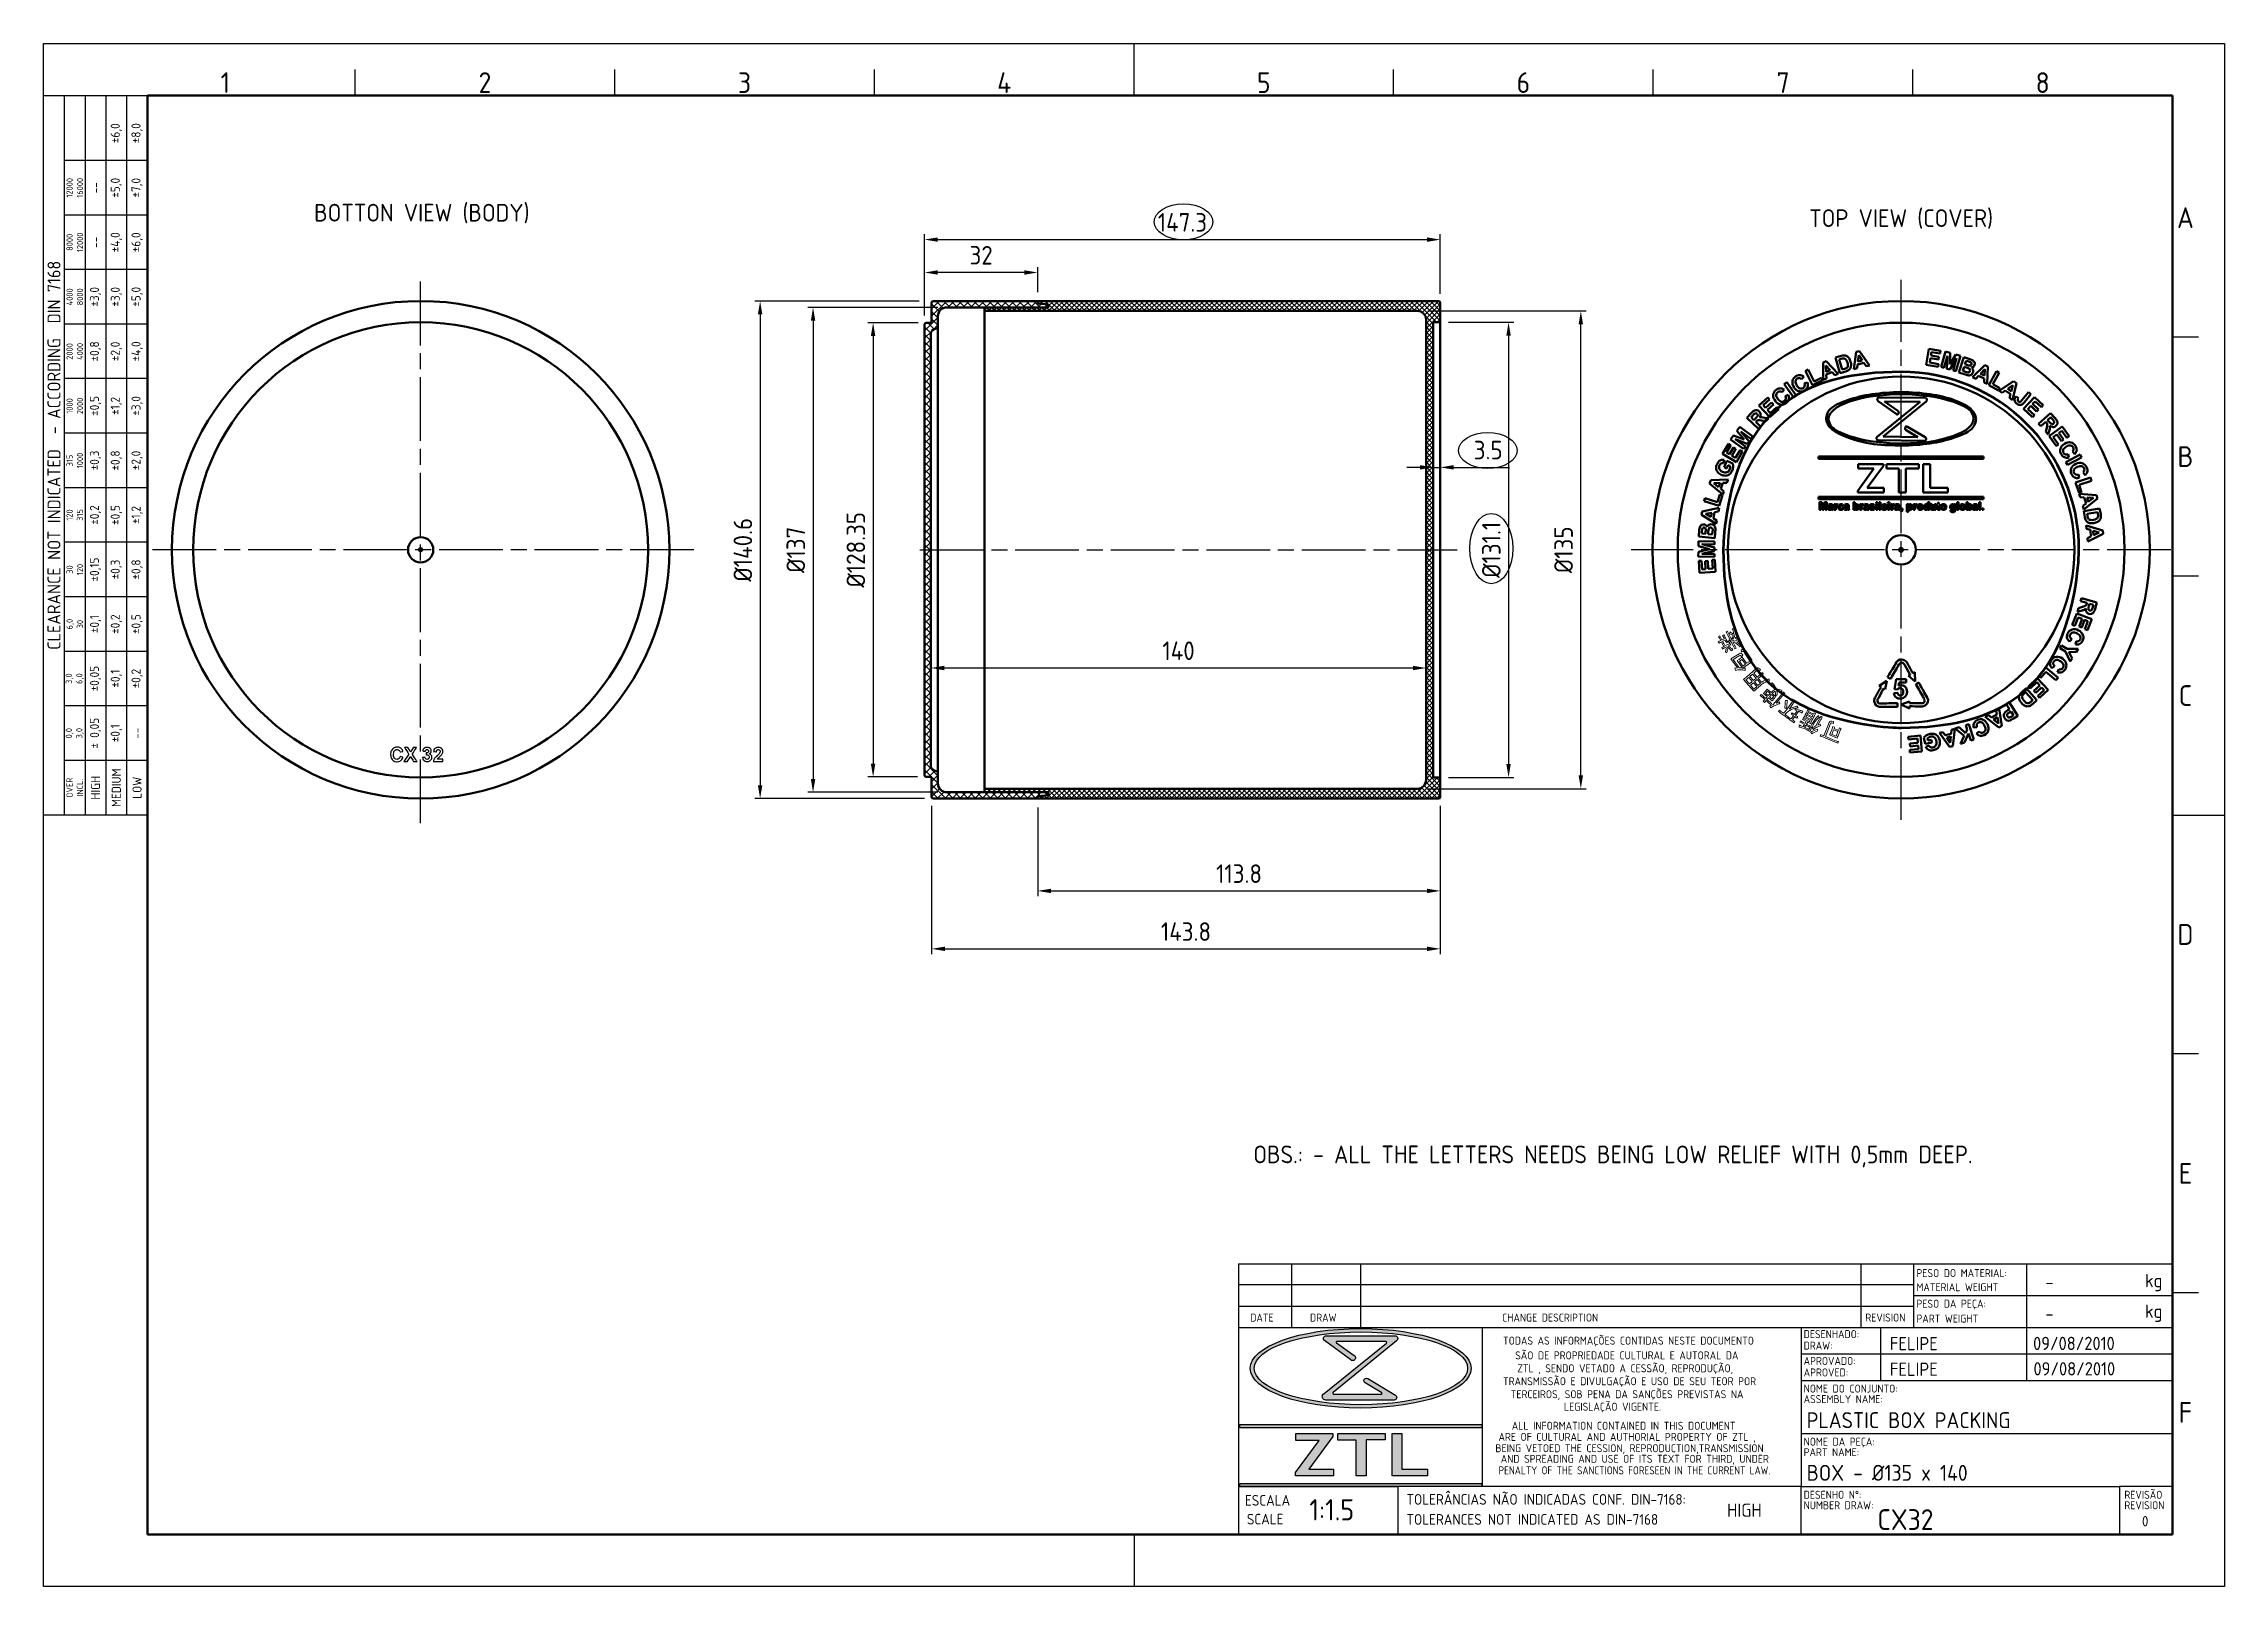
# Model space of a CAD drawing. Extents: x 0 to 616, y 0 to 436.
import ezdxf
from ezdxf.enums import TextEntityAlignment as Align

# ---------------------------------------------------------------- set-up
doc = ezdxf.new("R2010")
doc.units = 0
doc.header["$LTSCALE"] = 1.5
doc.linetypes.add('AM_ISO08W050', pattern=[18, 12, -1.5, 3, -1.5])
doc.layers.get('0').update_dxf_attribs({"linetype": 'CONTINUOUS'})
doc.layers.get('Defpoints').update_dxf_attribs({"linetype": 'CONTINUOUS'})
for name, color, linetype, lineweight in [('AM_0', 7, 'CONTINUOUS', 50), ('AM_5', 3, 'CONTINUOUS', 25), ('AM_7', 4, 'AM_ISO08W050', 25), ('AM_8', 1, 'CONTINUOUS', 25), ('AM_BOR', 7, 'CONTINUOUS', 50)]:
    doc.layers.add(name, color=color, linetype=linetype, lineweight=lineweight)
doc.layers.add('Camada 1', color=7, linetype='CONTINUOUS')
doc.layers.add('Layer 1', color=7, linetype='CONTINUOUS')
doc.styles.add('ACISOTS', font='isocp.shx', dxfattribs={"height": 1})
doc.styles.get("Standard").update_dxf_attribs({"font": 'ISOCP.SHX'})
doc.dimstyles.new('AM_ISO', dxfattribs={"dimtxt": 3.5, "dimasz": 2.5, "dimexe": 1, "dimexo": 1, "dimgap": 1.5, "dimtad": 1, "dimdsep": 46, "dimtxsty": 'Standard', "dimcen": 0, "dimclrd": 256, "dimclre": 256, "dimclrt": 2, "dimadec": 0, "dimazin": 2, "dimtp": 0.1, "dimtm": 0.1, "dimtfac": 0.71, "dimtdec": 3, "dimtmove": 0, "dimatfit": 3, "dimfxl": 1, "dimlwd": -1, "dimlwe": -1, "dimarcsym": 0})

msp = doc.modelspace()

# ---------------------------------------------------------------- texts
at = {"layer": 'AM_0'}
for s, p in [('BOTTON VIEW (BODY)', (76.465, 385.643)), ('TOP VIEW (COVER)', (499.084, 384.108)), ('OBS.: - ALL THE LETTERS NEEDS BEING LOW RELIEF WITH 0,5mm DEEP.', (341.959, 119.556))]:
    msp.add_text(s, height=5, dxfattribs=at).set_placement(p)

# ---------------------------------------------------------------- blocks, each defined once
blk = doc.blocks.new('A3 ZTL')
for p, q in [((19.57, 280.82), (19.57, 9.78)), ((401.17, 280.82), (19.57, 280.82)), ((401.17, 9.78), (401.17, 280.82)), ((19.57, 9.78), (401.17, 9.78))]:
    blk.add_line(p, q)
at = {"layer": 'AM_BOR', "color": 135, "lineweight": 25}
for p, q in [((0, 0), (0, 290.61)), ((0, 290.61), (410.96, 290.61)), ((205.48, 280.82), (205.48, 290.61)), ((410.96, 290.61), (410.96, 0)), ((58.71, 280.82), (58.71, 285.71)), ((107.63, 280.82), (107.63, 285.71)), ((156.56, 280.82), (156.56, 285.71)), ((254.4, 280.82), (254.4, 285.71)), ((303.33, 280.82), (303.33, 285.71)), ((352.25, 280.82), (352.25, 285.71)), ((3.91, 145.3), (3.91, 280.82)), ((7.83, 280.82), (7.83, 145.3)), ((11.74, 280.82), (11.74, 145.3)), ((15.66, 145.3), (15.66, 280.82)), ((19.57, 268.59), (3.91, 268.59)), ((19.57, 258.32), (3.91, 258.32)), ((19.57, 248.04), (3.91, 248.04)), ((19.57, 237.77), (3.91, 237.77)), ((406.07, 235.32), (401.17, 235.32)), ((19.57, 227.5), (3.91, 227.5)), ((19.57, 217.22), (3.91, 217.22)), ((19.57, 206.95), (3.91, 206.95)), ((19.57, 196.67), (3.91, 196.67)), ((406.07, 190.31), (401.17, 190.31)), ((19.57, 186.4), (3.91, 186.4)), ((19.57, 176.13), (3.91, 176.13)), ((19.57, 165.85), (3.91, 165.85)), ((19.57, 155.58), (3.91, 155.58)), ((401.17, 145.3), (410.96, 145.3)), ((406.07, 100.29), (401.17, 100.29)), ((406.07, 55.28), (401.17, 55.28)), ((205.48, 9.78), (205.48, 0)), ((410.96, 0), (0, 0))]:
    blk.add_line(p, q, dxfattribs=at)
blk.add_lwpolyline([(19.57, 145.3), (0, 145.3), (0, 280.82), (19.57, 280.82)], close=True, dxfattribs=at)
at = {"layer": 'AM_BOR', "color": 135, "lineweight": 25, "style": 'ACISOTS'}
for s, p in [('1', (34.25, 283.27)), ('2', (83.17, 283.27)), ('3', (132.09, 283.27)), ('4', (181.02, 283.27)), ('5', (229.94, 283.27)), ('6', (278.86, 283.27)), ('7', (327.79, 283.27)), ('8', (376.71, 283.27)), ('A', (403.62, 257.83)), ('B', (403.62, 212.82)), ('C', (403.62, 167.81)), ('D', (403.62, 122.8)), ('E', (403.62, 77.79)), ('F', (403.62, 32.78))]:
    blk.add_text(s, height=3.91, dxfattribs=at).set_placement(p, align=Align.MIDDLE)
at = {"layer": 'AM_BOR', "color": 135, "lineweight": 25, "attachment_point": 5, "rotation": 90}
for s, insert, char_height, width in [('±6,0', (13.7, 273.73), 1.712, 10.274), ('±8,0', (17.61, 273.73), 1.712, 10.274), ('12000\\P16000', (5.87, 263.45), 1.174, 10.274), ('--', (9.78, 263.45), 1.712, 10.274), ('±5,0', (13.7, 263.45), 1.712, 10.274), ('±7,0', (17.61, 263.45), 1.712, 10.274), ('8000\\P12000', (5.87, 253.18), 1.174, 10.274), ('±4,0', (13.7, 253.18), 1.712, 10.274), ('±6,0', (17.61, 253.18), 1.712, 10.274), ('--', (9.78, 253.18), 1.712, 10.274), ('{\\Fisocp.shx|c0;CLEARANCE NOT INDICATED  - ACCORDING  DIN 7168}', (1.96, 213.06), 2.4462, 135.5186), ('4000\\P8000', (5.87, 242.91), 1.174, 10.274), ('±3,0', (9.78, 242.91), 1.712, 10.274), ('±3,0', (13.7, 242.91), 1.712, 10.274), ('±5,0', (17.61, 242.91), 1.712, 10.274), ('±0,8', (9.78, 232.63), 1.712, 10.274), ('±2,0', (13.7, 232.63), 1.712, 10.274), ('±4,0', (17.61, 232.63), 1.712, 10.274), ('2000\\P4000', (5.87, 232.63), 1.174, 10.274), ('1000\\P2000', (5.87, 222.36), 1.174, 10.274), ('±0,5', (9.78, 222.36), 1.712, 10.274), ('±1,2', (13.7, 222.36), 1.712, 10.274), ('±3,0', (17.61, 222.36), 1.712, 10.274), ('±0,3', (9.78, 212.08), 1.712, 10.274), ('±0,8', (13.7, 212.08), 1.712, 10.274), ('±2,0', (17.61, 212.08), 1.712, 10.274), ('315\\P1000', (5.87, 212.08), 1.174, 10.274), ('120\\P315', (5.87, 201.81), 1.174, 10.274), ('±0,2', (9.78, 201.81), 1.712, 10.274), ('±0,5', (13.7, 201.81), 1.712, 10.274), ('±1,2', (17.61, 201.81), 1.712, 10.274), ('±0,15', (9.78, 191.54), 1.712, 10.274), ('±0,3', (13.7, 191.54), 1.712, 10.274), ('±0,8', (17.61, 191.54), 1.712, 10.274), ('30\\P120', (5.87, 191.54), 1.174, 10.274), ('6,0\\P30', (5.87, 181.26), 1.174, 10.274), ('±0,1', (9.78, 181.26), 1.712, 10.274), ('±0,2', (13.7, 181.26), 1.712, 10.274), ('±0,5', (17.61, 181.26), 1.712, 10.274), ('±0,05', (9.78, 170.99), 1.712, 10.274), ('±0,2', (17.61, 170.99), 1.712, 10.274), ('3,0\\P6,0', (5.87, 170.99), 1.174, 10.274), ('±0,1', (13.7, 170.99), 1.712, 10.274), ('0,0\\P3,0', (5.87, 160.71), 1.174, 10.274), ('± 0,05', (9.78, 160.71), 1.712, 10.274), ('\\pt4.69206;±0,1', (13.7, 160.71), 1.7123, 10.274), ('--', (17.61, 160.71), 1.712, 10.274), ('{\\Fisocp.shx|c0;OVER\\PINCL.}', (5.87, 150.44), 1.1742, 10.274), ('HIGH', (9.78, 150.44), 1.712, 10.274), ('MEDIUM', (13.7, 150.44), 1.712, 10.274), ('LOW', (17.61, 150.44), 1.712, 10.274)]:
    blk.add_mtext(s, dxfattribs=dict(at, insert=insert, char_height=char_height, width=width))
blk = doc.blocks.new('LEGENDAZTL-1')
at = {"layer": 'AM_8'}
h = blk.add_hatch(color=135, dxfattribs=at)
edge = h.paths.add_edge_path()
edge.add_ellipse((23.01, 31.29), major_axis=(20.82, 0), ratio=0.359907, start_angle=191.4592, end_angle=452.8175)
edge.add_ellipse((23.01, 31.29), major_axis=(20.82, 0), ratio=0.359907, start_angle=92.8175, end_angle=191.4592)
edge = h.paths.add_edge_path(flags=16)
edge.add_ellipse((23.07, 31.29), major_axis=(20.11, 0), ratio=0.340664, start_angle=93.067, end_angle=371.4592)
edge.add_ellipse((23.07, 31.29), major_axis=(20.11, 0), ratio=0.340664, start_angle=11.4592, end_angle=93.067)
h = blk.add_hatch(color=135, dxfattribs=at)
edge = h.paths.add_edge_path()
edge.add_line((27.86, 36.04), (16.14, 26.55))
edge.add_arc((16.46, 25.96), 0.662, 118.1409, 270)
edge.add_line((16.46, 25.3), (29.34, 25.3))
edge.add_arc((29.33, 25.79), 0.488, 271.9685, 418.9108)
edge.add_line((29.58, 26.21), (24.36, 29.35))
edge.add_arc((24.11, 28.95), 0.475, 58.6682, 238.8052)
edge.add_line((23.87, 28.54), (26.98, 26.65))
edge.add_arc((26.92, 26.56), 0.12, -90, 54.6545, ccw=False)
edge.add_line((26.92, 26.44), (17.93, 26.44))
edge.add_arc((17.96, 26.6), 0.167, 129.2364, 260.8226, ccw=False)
edge.add_line((17.86, 26.73), (29.79, 36.47))
edge.add_arc((29.47, 36.9), 0.529, 306.0702, 450)
edge.add_line((29.47, 37.43), (16.54, 37.43))
edge.add_arc((16.52, 36.92), 0.513, 87.7272, 233.7471)
edge.add_line((16.21, 36.5), (21.18, 32.86))
edge.add_arc((21.5, 33.28), 0.527, 232.4714, 414.7334)
edge.add_line((21.81, 33.71), (18.46, 36.07))
edge.add_arc((18.53, 36.2), 0.144, 90, 242.5235, ccw=False)
edge.add_line((18.53, 36.35), (27.78, 36.35))
edge.add_arc((27.75, 36.17), 0.176, -50.9964, 80.7655, ccw=False)
for points in [[(0.28, 20.1), (45.87, 20.1), (45.87, 20.7), (0.28, 20.7)], [(10.71, 11.65), (10.71, 11.05), (17.9, 11.05), (17.9, 12.32), (13.24, 12.32), (17.77, 18.44), (17.77, 19.04), (10.78, 19.04), (10.78, 17.71), (15.21, 17.71)], [(18.7, 17.78), (22.17, 17.78), (22.17, 11.05), (24.07, 11.05), (24.07, 17.84), (27.63, 17.84), (27.63, 19.04), (18.7, 19.04)], [(35.62, 11.02), (35.62, 12.32), (30.79, 12.32), (30.79, 19.04), (28.93, 19.04), (28.93, 11.02)], [(45.87, 9.6), (0.28, 9.6), (0.28, 9), (45.87, 9)]]:
    blk.add_hatch(color=135, dxfattribs=at).paths.add_polyline_path(points)
at = {"layer": 'AM_8', "color": 135}
for p, q in [((0, 51), (176, 51)), ((0, 51), (0, 0)), ((10, 51), (10, 39)), ((23, 51), (23, 39)), ((117.25, 51), (117.25, 39)), ((127.25, 39), (127.25, 51)), ((148.5, 51), (148.5, 45)), ((176, 0), (176, 51)), ((127.25, 47), (0, 47)), ((0, 43), (127.25, 43)), ((127.25, 45), (176, 45)), ((148.5, 45), (148.5, 39)), ((0, 39), (106, 39)), ((16.54, 37.43), (29.47, 37.43)), ((45.93, 39), (45.93, 9)), ((106, 39), (106, 20)), ((106, 39), (176, 39)), ((121, 39), (121, 29)), ((148.5, 39), (148.5, 29)), ((106, 34), (176, 34)), ((106, 29), (176, 29)), ((0.28, 20.1), (0.28, 20.7)), ((0.28, 20.7), (45.87, 20.7)), ((45.87, 20.7), (45.87, 20.1)), ((45.87, 20.1), (0.28, 20.1)), ((10.71, 11.65), (15.21, 17.71)), ((10.78, 17.71), (10.78, 19.04)), ((10.78, 19.04), (17.77, 19.04)), ((15.21, 17.71), (10.78, 17.71)), ((17.77, 18.44), (13.24, 12.32)), ((17.77, 19.04), (17.77, 18.44)), ((18.7, 17.78), (18.7, 19.04)), ((18.7, 19.04), (27.63, 19.04)), ((22.17, 17.78), (18.7, 17.78)), ((22.17, 11.05), (22.17, 17.78)), ((24.07, 17.84), (24.07, 11.05)), ((27.63, 17.84), (24.07, 17.84)), ((27.63, 19.04), (27.63, 17.84)), ((28.93, 11.02), (28.93, 19.04)), ((28.93, 19.04), (30.79, 19.04)), ((30.79, 19.04), (30.79, 12.32)), ((106, 20), (106, 9)), ((106, 19), (176, 19)), ((0, 9), (30, 9)), ((106, 9), (0, 9)), ((0.28, 9.6), (45.87, 9.6)), ((0.28, 9), (0.28, 9.6)), ((45.87, 9), (0.28, 9)), ((10.71, 11.05), (10.71, 11.65)), ((17.9, 11.05), (10.71, 11.05)), ((13.24, 12.32), (17.9, 12.32)), ((17.9, 12.32), (17.9, 11.05)), ((24.07, 11.05), (22.17, 11.05)), ((35.62, 11.02), (28.93, 11.02)), ((30, 9), (30, 0)), ((30.79, 12.32), (35.62, 12.32)), ((35.62, 12.32), (35.62, 11.02)), ((45.87, 9.6), (45.87, 9)), ((106, 0), (106, 9)), ((106, 9), (166, 9)), ((176, 9), (166, 9)), ((166, 9), (166, 0)), ((0, 0), (176, 0))]:
    blk.add_line(p, q, dxfattribs=at)
blk.add_lwpolyline([(16.54, 37.43), (29.47, 37.43, -0.726075), (29.79, 36.47), (17.86, 26.73, 0.646844), (17.93, 26.44), (26.92, 26.44, 0.730915), (26.98, 26.65), (23.87, 28.54, -1.001197), (24.36, 29.35), (29.58, 26.21, -0.746343), (29.34, 25.3), (16.46, 25.3, -0.780296), (16.14, 26.55), (27.86, 36.04, 0.647932), (27.78, 36.35), (18.53, 36.35, 0.78497), (18.46, 36.07), (21.81, 33.71, -1.019937), (21.18, 32.86), (16.21, 36.5, -0.740095), (16.54, 37.43, -0.257794)], format="xyb", dxfattribs=at)
for centre, major_axis, ratio in [((23.01, 31.29), (-20.82, 0), 0.359907), ((23.07, 31.29), (-20.11, 0), 0.340664)]:
    blk.add_ellipse(centre, major_axis=major_axis, ratio=ratio, dxfattribs=at)
for s, height, p in [('PESO DO MATERIAL:', 1.5, (127.75, 48.48)), ('MATERIAL WEIGHT', 1.5, (127.75, 45.82)), ('kg', 2.5, (170.83, 46.56)), ('DATE', 1.5, (2.22, 40.09)), ('DRAW', 1.5, (13.48, 40.09)), ('CHANGE DESCRIPTION', 1.5, (49.68, 40.09)), ('REVISION', 1.5, (118.12, 40.09)), ('PESO DA PEÇA:', 1.5, (127.75, 42.71)), ('PART WEIGHT', 1.5, (127.75, 39.91)), ('kg', 2.5, (170.83, 40.79)), ('TODAS AS INFORMAÇÕES CONTIDAS NESTE DOCUMENTO', 1.5, (49.85, 35.75)), ('DESENHADO:', 1.5, (106.5, 36.98)), ('SÃO DE PROPRIEDADE CULTURAL E AUTORAL DA', 1.5, (52.14, 32.98)), ('APROVADO:', 1.5, (106.5, 31.93)), ('DRAW:', 1.5, (106.5, 34.82)), ('TRANSMISSÃO E DIVULGAÇÃO E USO DE SEU TEOR POR', 1.5, (49.85, 28.1)), ('ZTL , SENDO VETADO A CESSÃO, REPRODUÇÃO,', 1.5, (52.53, 30.54)), ('APROVED:', 1.5, (106.5, 29.77)), ('TERCEIROS, SOB PENA DA SANÇÕES PREVISTAS NA', 1.5, (51.3, 25.66)), ('LEGISLAÇÃO VIGENTE.', 1.5, (61.33, 23.31)), ('ASSEMBLY NAME:', 1.5, (106.5, 24.74)), ('NOME DO CONJUNTO:', 1.5, (106.5, 26.72)), ('ALL INFORMATION CONTAINED IN THIS DOCUMENT', 1.5, (51.5, 19.72)), ('BEING VETOED THE CESSION, REPRODUCTION,TRANSMISSION', 1.5, (48.41, 15.49)), ('ARE OF CULTURAL AND AUTHORIAL PROPERTY OF ZTL ,', 1.5, (49, 17.62)), ('NOME DA PEÇA:', 1.5, (106.5, 16.72)), ('AND SPREADING AND USE OF ITS TEXT FOR THIRD, UNDER', 1.5, (49.42, 13.49)), ('PART NAME:', 1.5, (106.5, 14.74)), ('TOLERÂNCIAS NÃO INDICADAS CONF. DIN-7168:', 2, (31.66, 5.6)), ('DESENHO N%%d:', 1.5, (106.5, 6.72)), ('REVISÃO', 1.5, (166.93, 6.72)), ('ESCALA', 2, (1.21, 5.42)), ('NUMBER DRAW:', 1.5, (106.5, 4.74)), ('REVISION', 1.5, (166.93, 4.74)), ('SCALE', 2, (1.57, 1.88)), ('TOLERANCES NOT INDICATED AS DIN-7168', 2, (31.66, 1.83))]:
    blk.add_text(s, height=height, dxfattribs=at).set_placement(p)
at = {"layer": 'AM_8', "color": 135, "width": 0.95}
blk.add_text('PENALTY OF THE SANCTIONS FORESEEN IN THE CURRENT LAW.', height=1.5, dxfattribs=at).set_placement((48.99, 11.32))
at = {"layer": 'AM_8', "color": 135}
for tag, p in [('PESO1', (152.06, 47.53)), ('PESO', (152.06, 41.58))]:
    blk.add_attdef(tag, text='', height=2.5, dxfattribs=at).set_placement(p, align=Align.MIDDLE_LEFT)
for tag, p, height in [('DESN.', (122.75, 34.7), 2.5), ('DATADES', (149.73, 34.73), 2.5), ('APROV', (122.75, 29.87), 2.5), ('DATAAPROV', (149.81, 29.95), 2.5), ('CONJUNTO', (107.07, 20.02), 3), ('PEÇA', (107.07, 10.1), 3), ('NºDESENHO', (120.41, 0.84), 3.91)]:
    blk.add_attdef(tag, p, '', height=height, dxfattribs=at)
at = {"layer": 'AM_8', "color": 135, "style": 'ACISOTS'}
for tag, p, height in [('GEN-TITLE-SCA{12.7}', (13.36, 2.64), 4), ('GEN-TITLE-DWG{30.6}', (92.5, -2.65), 2)]:
    blk.add_attdef(tag, p, '', height=height, dxfattribs=at)
at = {"layer": 'AM_8', "color": 135}
for tag, height, p in [('TOL.N.IND', 2.5, (95.33, 4.56)), ('REV.', 1.96, (170.86, 2.49))]:
    blk.add_attdef(tag, text='', height=height, dxfattribs=at).set_placement(p, align=Align.MIDDLE_CENTER)
blk = doc.blocks.new('*D30')
at = {"layer": 'AM_5', "transparency": 16777216}
for p, q in [((251.01, 220.58), (251.01, 178.64)), ((394.81, 220.58), (394.81, 178.64)), ((254.76, 180.14), (391.06, 180.14))]:
    blk.add_line(p, q, dxfattribs=at)
for points in [[(254.76, 180.76), (254.76, 179.51), (251.01, 180.14)], [(391.06, 180.76), (391.06, 179.51), (394.81, 180.14)]]:
    blk.add_solid(points, dxfattribs=at)
at = {"layer": 'Defpoints', "color": 0, "transparency": 16777216}
for p in [(251.01, 222.08), (394.81, 222.08), (394.81, 180.14)]:
    blk.add_point(p, dxfattribs=at)
at = {"layer": 'AM_5', "color": 3, "transparency": 16777216, "insert": (322.91, 185.01), "char_height": 5.25, "attachment_point": 5}
blk.add_mtext('143.8', dxfattribs=at)
blk = doc.blocks.new('*D31')
at = {"layer": 'AM_5', "transparency": 16777216}
for p, q in [((281.01, 220.08), (281.01, 195.01)), ((394.81, 219.08), (394.81, 195.01)), ((284.76, 196.51), (391.06, 196.51))]:
    blk.add_line(p, q, dxfattribs=at)
for points in [[(284.76, 197.13), (284.76, 195.88), (281.01, 196.51)], [(391.06, 197.13), (391.06, 195.88), (394.81, 196.51)]]:
    blk.add_solid(points, dxfattribs=at)
at = {"layer": 'Defpoints', "color": 0, "transparency": 16777216}
for p in [(281.01, 221.58), (394.81, 220.58), (394.81, 196.51)]:
    blk.add_point(p, dxfattribs=at)
at = {"layer": 'AM_5', "color": 3, "transparency": 16777216, "insert": (337.91, 201.38), "char_height": 5.25, "attachment_point": 5}
blk.add_mtext('113.8', dxfattribs=at)
blk = doc.blocks.new('*D32')
at = {"layer": 'AM_5', "transparency": 16777216}
for p, q in [((249.01, 359.06), (249.01, 372.74)), ((277.26, 371.24), (252.76, 371.24)), ((281.01, 365.68), (281.01, 372.74))]:
    blk.add_line(p, q, dxfattribs=at)
for points in [[(252.76, 371.87), (252.76, 370.62), (249.01, 371.24)], [(277.26, 371.87), (277.26, 370.62), (281.01, 371.24)]]:
    blk.add_solid(points, dxfattribs=at)
at = {"layer": 'Defpoints', "color": 0, "transparency": 16777216}
for p in [(249.01, 371.24), (281.01, 364.18), (249.01, 357.56)]:
    blk.add_point(p, dxfattribs=at)
at = {"layer": 'AM_5', "color": 3, "transparency": 16777216, "insert": (265.01, 376.12), "char_height": 5.25, "attachment_point": 5}
blk.add_mtext('32', dxfattribs=at)
blk = doc.blocks.new('*D33')
at = {"layer": 'AM_5', "transparency": 16777216}
for p, q in [((249.01, 360.56), (249.01, 382.04)), ((252.76, 380.54), (391.06, 380.54)), ((394.81, 365.18), (394.81, 382.04))]:
    blk.add_line(p, q, dxfattribs=at)
for points in [[(252.76, 381.16), (252.76, 379.91), (249.01, 380.54)], [(391.06, 381.16), (391.06, 379.91), (394.81, 380.54)]]:
    blk.add_solid(points, dxfattribs=at)
at = {"layer": 'Defpoints', "color": 0, "transparency": 16777216}
for p in [(394.81, 380.54), (249.01, 359.06), (394.81, 363.68)]:
    blk.add_point(p, dxfattribs=at)
at = {"layer": 'AM_5', "color": 3, "transparency": 16777216, "insert": (321.91, 385.41), "char_height": 5.25, "attachment_point": 5}
blk.add_mtext('147.3', dxfattribs=at)
blk = doc.blocks.new('*D34')
at = {"layer": 'AM_5', "transparency": 16777216}
for p, q in [((250.81, 251.96), (250.81, 260.99)), ((387.06, 259.49), (254.56, 259.49)), ((390.81, 251.96), (390.81, 260.99))]:
    blk.add_line(p, q, dxfattribs=at)
for points in [[(254.56, 260.11), (254.56, 258.86), (250.81, 259.49)], [(387.06, 260.11), (387.06, 258.86), (390.81, 259.49)]]:
    blk.add_solid(points, dxfattribs=at)
at = {"layer": 'Defpoints', "color": 0, "transparency": 16777216}
for p in [(250.81, 259.49), (250.81, 250.46), (390.81, 250.46)]:
    blk.add_point(p, dxfattribs=at)
at = {"layer": 'AM_5', "color": 3, "transparency": 16777216, "insert": (320.81, 264.36), "char_height": 5.25, "attachment_point": 5}
blk.add_mtext('140', dxfattribs=at)
blk = doc.blocks.new('*D35')
at = {"layer": 'AM_5', "transparency": 16777216}
for p, q in [((247.51, 363.18), (201.04, 363.18)), ((202.54, 359.43), (202.54, 226.33)), ((249.01, 222.58), (201.04, 222.58))]:
    blk.add_line(p, q, dxfattribs=at)
for points in [[(201.91, 359.43), (203.16, 359.43), (202.54, 363.18)], [(201.91, 226.33), (203.16, 226.33), (202.54, 222.58)]]:
    blk.add_solid(points, dxfattribs=at)
at = {"layer": 'Defpoints', "color": 0, "transparency": 16777216}
for p in [(249.01, 363.18), (202.54, 222.58), (250.51, 222.58)]:
    blk.add_point(p, dxfattribs=at)
at = {"layer": 'AM_5', "color": 3, "transparency": 16777216, "insert": (197.66, 292.88), "char_height": 5.25, "attachment_point": 5, "rotation": 90}
blk.add_mtext('%%C140.6', dxfattribs=at)
blk = doc.blocks.new('*D36')
at = {"layer": 'AM_5', "transparency": 16777216}
for p, q in [((252.81, 361.38), (216, 361.38)), ((217.5, 357.63), (217.5, 228.13)), ((252.81, 224.38), (216, 224.38))]:
    blk.add_line(p, q, dxfattribs=at)
for points in [[(216.88, 357.63), (218.13, 357.63), (217.5, 361.38)], [(216.88, 228.13), (218.13, 228.13), (217.5, 224.38)]]:
    blk.add_solid(points, dxfattribs=at)
at = {"layer": 'Defpoints', "color": 0, "transparency": 16777216}
for p in [(254.31, 361.38), (217.5, 224.38), (254.31, 224.38)]:
    blk.add_point(p, dxfattribs=at)
at = {"layer": 'AM_5', "color": 3, "transparency": 16777216, "insert": (212.63, 292.88), "char_height": 5.25, "attachment_point": 5, "rotation": 90}
blk.add_mtext('%%c137', dxfattribs=at)
blk = doc.blocks.new('*D37')
at = {"layer": 'AM_5', "transparency": 16777216}
for p, q in [((247.23, 357.06), (232.97, 357.06)), ((234.47, 353.31), (234.47, 232.46)), ((247.01, 228.71), (232.97, 228.71))]:
    blk.add_line(p, q, dxfattribs=at)
for points in [[(233.85, 353.31), (235.1, 353.31), (234.47, 357.06)], [(233.85, 232.46), (235.1, 232.46), (234.47, 228.71)]]:
    blk.add_solid(points, dxfattribs=at)
at = {"layer": 'Defpoints', "color": 0, "transparency": 16777216}
for p in [(248.73, 357.06), (234.47, 228.71), (248.51, 228.71)]:
    blk.add_point(p, dxfattribs=at)
at = {"layer": 'AM_5', "color": 3, "transparency": 16777216, "insert": (229.6, 292.88), "char_height": 5.25, "attachment_point": 5, "rotation": 90}
blk.add_mtext('%%C128.35', dxfattribs=at)
blk = doc.blocks.new('*D38')
at = {"layer": 'AM_5', "transparency": 16777216}
for p, q in [((397.11, 357.18), (415.6, 357.18)), ((414.1, 353.43), (414.1, 232.33)), ((397.11, 228.58), (415.6, 228.58))]:
    blk.add_line(p, q, dxfattribs=at)
for points in [[(413.47, 353.43), (414.72, 353.43), (414.1, 357.18)], [(413.47, 232.33), (414.72, 232.33), (414.1, 228.58)]]:
    blk.add_solid(points, dxfattribs=at)
at = {"layer": 'Defpoints', "color": 0, "transparency": 16777216}
for p in [(395.61, 357.18), (395.61, 228.58), (414.1, 228.58)]:
    blk.add_point(p, dxfattribs=at)
at = {"layer": 'AM_5', "color": 3, "transparency": 16777216, "insert": (409.22, 292.88), "char_height": 5.25, "attachment_point": 5, "rotation": 90}
blk.add_mtext('%%C131.1', dxfattribs=at)
blk = doc.blocks.new('*D40')
at = {"layer": 'AM_5', "transparency": 16777216}
for p, q in [((391.31, 360.38), (436.03, 360.38)), ((434.53, 229.13), (434.53, 356.63)), ((391.31, 225.38), (436.03, 225.38))]:
    blk.add_line(p, q, dxfattribs=at)
for points in [[(433.9, 356.63), (435.15, 356.63), (434.53, 360.38)], [(433.9, 229.13), (435.15, 229.13), (434.53, 225.38)]]:
    blk.add_solid(points, dxfattribs=at)
at = {"layer": 'Defpoints', "color": 0, "transparency": 16777216}
for p in [(389.81, 360.38), (434.53, 360.38), (389.81, 225.38)]:
    blk.add_point(p, dxfattribs=at)
at = {"layer": 'AM_5', "color": 3, "transparency": 16777216, "insert": (429.65, 292.88), "char_height": 5.25, "attachment_point": 5, "rotation": 90}
blk.add_mtext('%%c135', dxfattribs=at)
blk = doc.blocks.new('*D41')
at = {"layer": 'AM_5', "transparency": 16777216}
for p, q in [((389.06, 316.18), (385.31, 316.18)), ((392.81, 316.18), (394.81, 316.18)), ((398.56, 316.18), (414.37, 316.18))]:
    blk.add_line(p, q, dxfattribs=at)
for points in [[(389.06, 316.81), (389.06, 315.56), (392.81, 316.18)], [(398.56, 316.81), (398.56, 315.56), (394.81, 316.18)]]:
    blk.add_solid(points, dxfattribs=at)
at = {"layer": 'Defpoints', "color": 0, "transparency": 16777216}
for p in [(392.81, 316.18), (394.81, 316.18), (394.81, 316.18)]:
    blk.add_point(p, dxfattribs=at)
at = {"layer": 'AM_5', "color": 3, "transparency": 16777216, "insert": (408.34, 321.06), "char_height": 5.25, "attachment_point": 5}
blk.add_mtext('3.5', dxfattribs=at)

# ---------------------------------------------------------------- dimensions: what is measured, and where the dimension line sits
at = {"layer": 'AM_5'}
for base, p1, p2, text, picture, middle in [((394.806, 380.539), (249.006, 359.06), (394.806, 363.685), '147.3', '*D33', (321.906, 385.414)), ((394.806, 316.183), (392.806, 316.183), (394.806, 316.183), '3.5', '*D41', (408.34, 321.058))]:
    dim = msp.add_linear_dim(base=base, p1=p1, p2=p2, text=text, dimstyle='AM_ISO', override={"dimscale": 1.5, "dimclrt": 3, "dimadec": 2, "dimtp": 0, "dimtm": 0.12, "dimtdec": 2}, dxfattribs=at)
    dim.commit()
    dim.dimension.update_dxf_attribs({"geometry": picture, "text_midpoint": middle})
for base, p1, p2, picture, middle in [((249.006, 371.244), (281.006, 364.185), (249.006, 357.56), '*D32', (265.006, 376.12)), ((250.806, 259.488), (390.806, 250.457), (250.806, 250.457), '*D34', (320.806, 264.363)), ((394.806, 180.14), (251.006, 222.085), (394.806, 222.085), '*D30', (322.906, 185.015)), ((394.806, 196.51), (281.006, 221.585), (394.806, 220.585), '*D31', (337.906, 201.385))]:
    dim = msp.add_linear_dim(base=base, p1=p1, p2=p2, dimstyle='AM_ISO', override={"dimscale": 1.5, "dimclrt": 3, "dimadec": 2, "dimtp": 0, "dimtm": 0.12, "dimtdec": 2}, dxfattribs=at)
    dim.commit()
    dim.dimension.update_dxf_attribs({"geometry": picture, "text_midpoint": middle})
for base, p1, p2, text, picture, middle in [((202.538, 222.585), (249.006, 363.185), (250.506, 222.585), '%%C140.6', '*D35', (197.663, 292.885)), ((217.505, 224.385), (254.306, 361.385), (254.306, 224.385), '%%c137', '*D36', (212.63, 292.885)), ((434.527, 360.385), (389.806, 225.385), (389.806, 360.385), '%%c135', '*D40', (429.652, 292.885)), ((234.473, 228.71), (248.733, 357.06), (248.506, 228.71), '%%C128.35', '*D37', (229.597, 292.885)), ((414.099, 228.585), (395.606, 357.185), (395.606, 228.585), '%%C131.1', '*D38', (409.224, 292.885))]:
    dim = msp.add_linear_dim(base=base, p1=p1, p2=p2, angle=90, text=text, dimstyle='AM_ISO', override={"dimscale": 1.5, "dimclrt": 3, "dimadec": 2, "dimtp": 0, "dimtm": 0.12, "dimtdec": 2}, dxfattribs=at)
    dim.commit()
    dim.dimension.update_dxf_attribs({"geometry": picture, "text_midpoint": middle})

# ---------------------------------------------------------------- hatches: boundary and pattern name
at = {"layer": 'AM_8'}
h = msp.add_hatch(dxfattribs=at)
h.set_pattern_fill('_U', color=256, scale=1.5, angle=45, style=0, double=1, pattern_type=0)
h.set_pattern_definition([(45, (30, 0), (-1.06066, 1.06066), []), (135, (30, 0), (-1.06066, -1.06066), [])])
edge = h.paths.add_edge_path()
edge.add_line((251.006, 362.685), (251.006, 357.26))
edge.add_arc((250.806, 357.26), 0.2, -90, 0, ccw=False)
edge.add_line((250.806, 357.06), (249.506, 357.06))
edge.add_arc((249.506, 356.56), 0.5, 90, 180)
edge.add_line((249.006, 356.56), (249.006, 229.21))
edge.add_arc((249.506, 229.21), 0.5, 180, 270)
edge.add_line((249.506, 228.71), (250.806, 228.71))
edge.add_arc((250.806, 228.51), 0.2, 0, 90, ccw=False)
edge.add_line((251.006, 228.51), (251.006, 223.085))
edge.add_arc((251.506, 223.085), 0.5, 180, 270)
edge.add_line((251.506, 222.585), (281.006, 222.585))
edge.add_line((281.006, 222.585), (281.006, 223.104))
edge.add_arc((281.206, 223.104), 0.2, 95.710593, 180, ccw=False)
edge.add_line((281.186, 223.303), (283.826, 223.567))
edge.add_arc((283.806, 223.766), 0.2, 275.710593, 360)
edge.add_line((284.006, 223.766), (284.006, 224.185))
edge.add_arc((283.806, 224.185), 0.2, 0, 90)
edge.add_line((283.806, 224.385), (255.306, 224.385))
edge.add_arc((255.306, 226.885), 2.5, 180, 270, ccw=False)
edge.add_line((252.806, 226.885), (252.806, 229.885))
edge.add_arc((252.306, 229.885), 0.5, 360, 450)
edge.add_arc((252.306, 231.885), 1.5, 180, 270, ccw=False)
edge.add_line((250.806, 231.885), (250.806, 353.885))
edge.add_arc((252.306, 353.885), 1.5, 90, 180, ccw=False)
edge.add_arc((252.306, 355.885), 0.5, 270, 360)
edge.add_line((252.806, 355.885), (252.806, 358.885))
edge.add_arc((255.306, 358.885), 2.5, 90, 180, ccw=False)
edge.add_line((255.306, 361.385), (283.806, 361.385))
edge.add_arc((283.806, 361.585), 0.2, 270, 360)
edge.add_line((284.006, 361.585), (284.006, 362.004))
edge.add_arc((283.806, 362.004), 0.2, 360, 444.289407)
edge.add_line((283.826, 362.203), (281.186, 362.467))
edge.add_arc((281.206, 362.666), 0.2, 180, 264.289407, ccw=False)
edge.add_line((281.006, 362.666), (281.006, 363.185))
edge.add_line((281.006, 363.185), (251.506, 363.185))
edge.add_arc((251.506, 362.685), 0.5, 90, 180)
h = msp.add_hatch(dxfattribs=at)
h.set_pattern_fill('_U', color=256, angle=45, style=0, double=1, pattern_type=0)
h.set_pattern_definition([(45, (0, 0), (-0.7071068, 0.7071068), []), (135, (0, 0), (-0.7071068, -0.7071068), [])])
edge = h.paths.add_edge_path()
edge.add_arc((281.206, 362.666), 0.2, 180, 264.289407)
edge.add_line((281.186, 362.467), (283.826, 362.203))
edge.add_line((283.826, 362.203), (283.916, 362.194))
edge.add_arc((283.906, 362.094), 0.1, 0, 84.289407, ccw=False)
edge.add_line((284.006, 362.094), (284.006, 362.004))
edge.add_line((284.006, 362.004), (284.006, 361.585))
edge.add_line((284.006, 361.585), (284.006, 361.484))
edge.add_arc((283.906, 361.484), 0.1, -89.681693, 0, ccw=False)
edge.add_line((283.907, 361.384), (266.255, 361.286))
edge.add_arc((266.256, 361.036), 0.25, 90.318307, 180)
edge.add_line((266.006, 361.036), (266.006, 360.635))
edge.add_arc((266.256, 360.635), 0.25, 180, 270)
edge.add_line((266.256, 360.385), (388.306, 360.385))
edge.add_arc((388.306, 357.885), 2.5, 0, 90, ccw=False)
edge.add_line((390.806, 357.885), (390.806, 227.885))
edge.add_arc((388.306, 227.885), 2.5, 270, 360, ccw=False)
edge.add_line((388.306, 225.385), (266.256, 225.385))
edge.add_arc((266.256, 225.135), 0.25, 90, 180)
edge.add_line((266.006, 225.135), (266.006, 224.733))
edge.add_arc((266.256, 224.733), 0.25, 180, 269.681693)
edge.add_line((266.255, 224.483), (283.907, 224.385))
edge.add_arc((283.906, 224.285), 0.1, 0, 89.681693, ccw=False)
edge.add_line((284.006, 224.285), (284.006, 224.185))
edge.add_line((284.006, 224.185), (284.006, 223.766))
edge.add_line((284.006, 223.766), (284.006, 223.675))
edge.add_arc((283.906, 223.675), 0.1, -84.289407, 0, ccw=False)
edge.add_line((283.916, 223.576), (283.826, 223.567))
edge.add_line((283.826, 223.567), (281.186, 223.303))
edge.add_arc((281.206, 223.104), 0.2, 95.710593, 180)
edge.add_line((281.006, 223.104), (281.006, 222.585))
edge.add_line((281.006, 222.585), (394.306, 222.585))
edge.add_arc((394.306, 223.085), 0.5, 270, 360)
edge.add_line((394.806, 223.085), (394.806, 228.385))
edge.add_arc((394.606, 228.385), 0.2, 360, 450)
edge.add_line((394.606, 228.585), (393.006, 228.585))
edge.add_arc((393.006, 228.785), 0.2, 180, 270, ccw=False)
edge.add_line((392.806, 228.785), (392.806, 356.985))
edge.add_arc((393.006, 356.985), 0.2, 90, 180, ccw=False)
edge.add_line((393.006, 357.185), (393.306, 357.185))
edge.add_line((393.306, 357.185), (394.606, 357.185))
edge.add_arc((394.606, 357.385), 0.2, 270, 360)
edge.add_line((394.806, 357.385), (394.806, 362.685))
edge.add_arc((394.306, 362.685), 0.5, 360, 450)
edge.add_line((394.306, 363.185), (281.006, 363.185))
edge.add_line((281.006, 363.185), (281.006, 362.666))

# ---------------------------------------------------------------- linework, layer by layer
at = {"layer": 'AM_0'}
for p, q in [((251.006, 357.26), (251.006, 362.685)), ((281.006, 363.185), (251.506, 363.185)), ((252.806, 355.885), (252.806, 358.885)), ((283.806, 361.385), (255.306, 361.385)), ((266.006, 361.036), (266.006, 360.635)), ((266.006, 225.135), (266.006, 360.635)), ((283.907, 361.384), (266.255, 361.286)), ((266.256, 360.385), (388.306, 360.385)), ((281.006, 363.185), (281.006, 362.666)), ((281.006, 362.666), (281.006, 363.185)), ((281.006, 363.185), (394.306, 363.185)), ((283.826, 362.203), (281.186, 362.467)), ((281.186, 362.467), (283.916, 362.194)), ((284.006, 362.094), (284.006, 361.484)), ((284.006, 362.004), (284.006, 361.585)), ((390.806, 227.885), (390.806, 357.885)), ((394.806, 357.385), (394.806, 362.685)), ((249.006, 229.21), (249.006, 356.56)), ((249.506, 357.06), (250.806, 357.06)), ((250.806, 353.885), (250.806, 231.885)), ((252.306, 355.385), (252.306, 355.385)), ((252.806, 229.885), (252.806, 355.885)), ((392.806, 356.985), (392.806, 228.785)), ((393.006, 357.185), (394.606, 357.185)), ((393.306, 357.185), (394.606, 357.185)), ((394.806, 357.385), (394.806, 228.385)), ((249.506, 228.71), (250.806, 228.71)), ((251.006, 228.51), (251.006, 223.085)), ((252.306, 230.385), (252.306, 230.385)), ((252.806, 229.885), (252.806, 226.885)), ((393.006, 228.585), (394.606, 228.585)), ((394.806, 228.385), (394.806, 223.085)), ((281.006, 222.585), (251.506, 222.585)), ((283.806, 224.385), (255.306, 224.385)), ((266.006, 224.733), (266.006, 225.135)), ((283.907, 224.385), (266.255, 224.483)), ((266.256, 225.385), (388.306, 225.385)), ((281.006, 223.104), (281.006, 222.585)), ((281.006, 222.585), (281.006, 223.104)), ((281.006, 222.585), (394.306, 222.585)), ((281.186, 223.303), (283.916, 223.576)), ((283.826, 223.567), (281.186, 223.303)), ((284.006, 223.675), (284.006, 224.285)), ((284.006, 223.766), (284.006, 224.185))]:
    msp.add_line(p, q, dxfattribs=at)
for radius in [70.3, 64.3, 3.572, 0.469]:
    msp.add_circle((106.576, 292.885), radius, dxfattribs=at)
for centre, radius, start, end in [((251.506, 362.685), 0.5, 90, 180), ((255.306, 358.885), 2.5, 90, 180), ((266.256, 361.036), 0.25, 90.318307, 180), ((266.256, 360.635), 0.25, 180, 270), ((281.206, 362.666), 0.2, 180, 264.289407), ((281.206, 362.666), 0.2, 180, 264.289407), ((283.806, 361.585), 0.2, 270, 0), ((283.806, 362.004), 0.2, 0, 84.289407), ((283.906, 361.484), 0.1, 270.318307, 360), ((283.906, 362.094), 0.1, 360, 84.289407), ((388.306, 357.885), 2.5, 360, 90), ((394.306, 362.685), 0.5, 360, 90), ((249.506, 356.56), 0.5, 90, 180), ((250.806, 357.26), 0.2, 270, 0), ((252.306, 353.885), 1.5, 90, 180), ((252.306, 355.885), 0.5, 270, 0), ((393.006, 356.985), 0.2, 90, 180), ((394.606, 357.385), 0.2, 270, 360), ((394.606, 357.385), 0.2, 270, 360), ((249.506, 229.21), 0.5, 180, 270), ((252.306, 231.885), 1.5, 180, 270), ((250.806, 228.51), 0.2, 0, 90), ((252.306, 229.885), 0.5, 0, 90), ((393.006, 228.785), 0.2, 180, 270), ((394.606, 228.385), 0.2, 360, 90), ((251.506, 223.085), 0.5, 180, 270), ((255.306, 226.885), 2.5, 180, 270), ((266.256, 225.135), 0.25, 90, 180), ((266.256, 224.733), 0.25, 180, 269.681693), ((281.206, 223.104), 0.2, 95.710593, 180), ((281.206, 223.104), 0.2, 95.710593, 180), ((283.806, 224.185), 0.2, 0, 90), ((283.806, 223.766), 0.2, 275.710593, 0), ((283.906, 224.285), 0.1, 360, 89.681693), ((283.906, 223.675), 0.1, 275.710593, 360), ((388.306, 227.885), 2.5, 270, 360), ((394.306, 223.085), 0.5, 270, 360)]:
    msp.add_arc(centre, radius, start, end, dxfattribs=at)
msp.add_ellipse((525.057, 292.885), major_axis=(70.3, 0), ratio=0.9999679, dxfattribs=at)
for major_axis, ratio, start_param, end_param in [((0, 64.175), 0.9841721, -1.5707963, 4.712389), ((-48.97, 0), 0.9999679, 3.1415927, 9.424778), ((-4.164, 0), 0.9999679, 3.1415927, 9.424778), ((-0.547, 0), 0.9999679, 3.1415927, 9.424778)]:
    msp.add_ellipse((525.057, 292.885), major_axis=major_axis, ratio=ratio, start_param=start_param, end_param=end_param, dxfattribs=at)
at = {"layer": 'AM_0', "color": 7}
for points in [[(502.981, 345.795), (502.981, 345.795), (503.879, 346.158), (503.879, 346.158)], [(503.042, 340.927), (503.042, 340.927), (502.981, 345.795), (502.981, 345.795)], [(503.879, 346.158), (503.879, 346.158), (507.263, 342.632), (507.263, 342.632)], [(506.492, 347.188), (506.492, 347.188), (508.101, 347.65), (508.101, 347.65)], [(507.743, 342.828), (507.743, 342.828), (506.492, 347.188), (506.492, 347.188)], [(507.979, 346.816), (507.979, 346.816), (507.584, 346.702), (507.584, 346.702)], [(507.584, 346.702), (507.584, 346.702), (508.412, 343.815), (508.412, 343.815)], [(508.714, 346.981), (508.583, 346.975), (508.339, 346.919), (507.979, 346.816)], [(508.101, 347.65), (508.464, 347.754), (508.748, 347.805), (508.955, 347.804)], [(509.181, 346.893), (509.044, 346.964), (508.889, 346.993), (508.714, 346.981)], [(508.955, 347.804), (509.232, 347.803), (509.49, 347.731), (509.727, 347.591)], [(509.552, 346.543), (509.44, 346.706), (509.316, 346.823), (509.181, 346.893)], [(509.863, 345.793), (509.767, 346.13), (509.662, 346.379), (509.552, 346.543)], [(509.727, 347.591), (509.965, 347.451), (510.171, 347.255), (510.347, 347.005)], [(510.003, 344.968), (510.006, 345.18), (509.96, 345.456), (509.863, 345.793)], [(510.347, 347.005), (510.521, 346.753), (510.667, 346.423), (510.785, 346.014)], [(510.785, 346.014), (510.887, 345.655), (510.931, 345.333), (510.917, 345.048)], [(532.141, 345.164), (532.141, 345.164), (532.851, 349.644), (532.851, 349.644)], [(532.851, 349.644), (532.851, 349.644), (536.172, 349.118), (536.172, 349.118)], [(533.358, 346.995), (533.358, 346.995), (533.165, 345.776), (533.165, 345.776)], [(533.165, 345.776), (533.165, 345.776), (535.668, 345.38), (535.668, 345.38)], [(535.608, 346.639), (535.608, 346.639), (533.358, 346.995), (533.358, 346.995)], [(533.635, 348.743), (533.635, 348.743), (533.478, 347.75), (533.478, 347.75)], [(533.478, 347.75), (533.478, 347.75), (535.727, 347.393), (535.727, 347.393)], [(536.052, 348.36), (536.052, 348.36), (533.635, 348.743), (533.635, 348.743)], [(535.668, 345.38), (535.668, 345.38), (535.548, 344.624), (535.548, 344.624)], [(535.727, 347.393), (535.727, 347.393), (535.608, 346.639), (535.608, 346.639)], [(536.172, 349.118), (536.172, 349.118), (536.052, 348.36), (536.052, 348.36)], [(536.344, 344.542), (536.344, 344.542), (537.594, 348.903), (537.594, 348.903)], [(538.145, 347.74), (538.145, 347.74), (537.161, 344.308), (537.161, 344.308)], [(537.594, 348.903), (537.594, 348.903), (538.912, 348.525), (538.912, 348.525)], [(538.024, 344.06), (538.024, 344.06), (538.145, 347.74), (538.145, 347.74)], [(538.912, 348.525), (538.912, 348.525), (538.85, 345.323), (538.85, 345.323)], [(538.85, 345.323), (538.85, 345.323), (540.485, 348.074), (540.485, 348.074)], [(540.722, 347.001), (540.722, 347.001), (538.872, 343.817), (538.872, 343.817)], [(539.738, 343.569), (539.738, 343.569), (540.722, 347.001), (540.722, 347.001)], [(540.485, 348.074), (540.485, 348.074), (541.806, 347.695), (541.806, 347.695)], [(541.806, 347.695), (541.806, 347.695), (540.555, 343.334), (540.555, 343.334)], [(541.379, 343.002), (541.379, 343.002), (542.78, 347.316), (542.78, 347.316)], [(542.78, 347.316), (542.78, 347.316), (544.505, 346.755), (544.505, 346.755)], [(543.419, 346.314), (543.419, 346.314), (543.095, 345.317), (543.095, 345.317)], [(543.095, 345.317), (543.095, 345.317), (543.665, 345.132), (543.665, 345.132)], [(543.919, 346.152), (543.919, 346.152), (543.419, 346.314), (543.419, 346.314)], [(544.659, 345.895), (544.576, 345.933), (544.329, 346.019), (543.919, 346.152)], [(544.505, 346.755), (544.847, 346.644), (545.097, 346.548), (545.256, 346.464)], [(544.938, 345.638), (544.891, 345.745), (544.798, 345.831), (544.659, 345.895)], [(544.705, 344.98), (544.818, 345.038), (544.897, 345.137), (544.942, 345.277)], [(544.942, 345.277), (544.985, 345.41), (544.984, 345.53), (544.938, 345.638)], [(545.256, 346.464), (545.414, 346.381), (545.545, 346.274), (545.648, 346.14)], [(545.648, 346.14), (545.751, 346.006), (545.822, 345.851), (545.861, 345.672)], [(545.861, 345.672), (545.901, 345.494), (545.89, 345.311), (545.83, 345.125)], [(492.045, 339.695), (492.045, 339.695), (492.795, 340.22), (492.795, 340.22)], [(494.646, 335.979), (494.646, 335.979), (492.045, 339.695), (492.045, 339.695)], [(492.795, 340.22), (492.795, 340.22), (495.397, 336.504), (495.397, 336.504)], [(494.81, 338.792), (494.409, 339.433), (494.264, 340.034), (494.373, 340.595)], [(494.373, 340.595), (494.483, 341.155), (494.806, 341.604), (495.346, 341.941)], [(495.219, 340.512), (495.169, 340.196), (495.287, 339.81), (495.574, 339.351)], [(495.721, 341.252), (495.436, 341.074), (495.268, 340.827), (495.219, 340.512)], [(495.346, 341.941), (495.816, 342.235), (496.285, 342.335), (496.753, 342.24)], [(495.574, 339.351), (495.878, 338.865), (496.181, 338.572), (496.486, 338.476)], [(496.355, 341.408), (496.138, 341.434), (495.927, 341.381), (495.721, 341.252)], [(496.935, 341.113), (496.765, 341.285), (496.572, 341.383), (496.355, 341.408)], [(496.753, 342.24), (497.031, 342.186), (497.309, 342.031), (497.59, 341.778)], [(497.59, 341.778), (497.59, 341.778), (496.935, 341.113), (496.935, 341.113)], [(497.361, 338.592), (497.568, 338.721), (497.704, 338.898), (497.771, 339.122)], [(497.705, 339.941), (497.705, 339.941), (498.606, 340.173), (498.606, 340.173)], [(497.771, 339.122), (497.838, 339.346), (497.815, 339.619), (497.705, 339.941)], [(498.005, 343.382), (498.005, 343.382), (498.821, 343.798), (498.821, 343.798)], [(500.048, 339.373), (500.048, 339.373), (498.005, 343.382), (498.005, 343.382)], [(498.606, 340.173), (498.753, 339.681), (498.756, 339.25), (498.615, 338.877)], [(498.821, 343.798), (498.821, 343.798), (500.517, 340.47), (500.517, 340.47)], [(502.893, 340.823), (502.893, 340.823), (500.048, 339.373), (500.048, 339.373)], [(500.517, 340.47), (500.517, 340.47), (502.546, 341.504), (502.546, 341.504)], [(502.546, 341.504), (502.546, 341.504), (502.893, 340.823), (502.893, 340.823)], [(503.943, 341.291), (503.943, 341.291), (503.042, 340.927), (503.042, 340.927)], [(505.027, 343.664), (505.027, 343.664), (503.817, 344.991), (503.817, 344.991)], [(503.817, 344.991), (503.817, 344.991), (503.879, 343.2), (503.879, 343.2)], [(503.879, 343.2), (503.879, 343.2), (505.027, 343.664), (505.027, 343.664)], [(505.585, 343.066), (505.585, 343.066), (503.904, 342.387), (503.904, 342.387)], [(503.904, 342.387), (503.904, 342.387), (503.943, 341.291), (503.943, 341.291)], [(506.339, 342.259), (506.339, 342.259), (505.585, 343.066), (505.585, 343.066)], [(507.263, 342.632), (507.263, 342.632), (506.339, 342.259), (506.339, 342.259)], [(509.399, 343.303), (509.399, 343.303), (507.743, 342.828), (507.743, 342.828)], [(508.412, 343.815), (508.412, 343.815), (509.069, 344.004), (509.069, 344.004)], [(509.069, 344.004), (509.315, 344.074), (509.489, 344.138), (509.59, 344.198)], [(510.152, 343.619), (509.976, 343.501), (509.724, 343.396), (509.399, 343.303)], [(509.59, 344.198), (509.722, 344.274), (509.824, 344.368), (509.894, 344.481)], [(509.894, 344.481), (509.964, 344.593), (509.999, 344.756), (510.003, 344.968)], [(510.67, 344.144), (510.561, 343.951), (510.388, 343.776), (510.152, 343.619)], [(510.917, 345.048), (510.899, 344.7), (510.817, 344.398), (510.67, 344.144)], [(535.548, 344.624), (535.548, 344.624), (532.141, 345.164), (532.141, 345.164)], [(537.161, 344.308), (537.161, 344.308), (536.344, 344.542), (536.344, 344.542)], [(538.872, 343.817), (538.872, 343.817), (538.024, 344.06), (538.024, 344.06)], [(540.555, 343.334), (540.555, 343.334), (539.738, 343.569), (539.738, 343.569)], [(542.847, 342.525), (542.847, 342.525), (541.379, 343.002), (541.379, 343.002)], [(542.861, 344.599), (542.861, 344.599), (542.487, 343.446), (542.487, 343.446)], [(542.487, 343.446), (542.487, 343.446), (543.292, 343.184), (543.292, 343.184)], [(543.907, 342.212), (543.758, 342.244), (543.404, 342.348), (542.847, 342.525)], [(543.565, 344.37), (543.565, 344.37), (542.861, 344.599), (542.861, 344.599)], [(543.292, 343.184), (543.607, 343.082), (543.808, 343.025), (543.899, 343.016)], [(544.317, 344.058), (544.212, 344.138), (543.961, 344.242), (543.565, 344.37)], [(543.665, 345.132), (544.005, 345.021), (544.218, 344.958), (544.303, 344.941)], [(543.899, 343.016), (544.036, 342.997), (544.16, 343.021), (544.271, 343.085)], [(544.271, 343.085), (544.382, 343.15), (544.463, 343.259), (544.512, 343.412)], [(544.303, 344.941), (544.457, 344.91), (544.592, 344.923), (544.705, 344.98)], [(544.525, 343.772), (544.491, 343.883), (544.422, 343.978), (544.317, 344.058)], [(544.512, 343.412), (544.555, 343.541), (544.558, 343.661), (544.525, 343.772)], [(545.486, 344.621), (545.322, 344.488), (545.133, 344.409), (544.92, 344.385)], [(544.92, 344.385), (545.157, 344.224), (545.318, 344.027), (545.399, 343.798)], [(545.399, 343.078), (545.336, 342.882), (545.228, 342.706), (545.077, 342.55)], [(545.261, 341.624), (545.261, 341.624), (548.72, 345.049), (548.72, 345.049)], [(546.148, 341.229), (546.148, 341.229), (545.261, 341.624), (545.261, 341.624)], [(545.399, 343.798), (545.48, 343.567), (545.48, 343.327), (545.399, 343.078)], [(545.83, 345.125), (545.764, 344.923), (545.65, 344.755), (545.486, 344.621)], [(546.909, 342.018), (546.909, 342.018), (546.148, 341.229), (546.148, 341.229)], [(548.566, 341.281), (548.566, 341.281), (546.909, 342.018), (546.909, 342.018)], [(548.722, 343.89), (548.722, 343.89), (547.478, 342.601), (547.478, 342.601)], [(547.478, 342.601), (547.478, 342.601), (548.608, 342.098), (548.608, 342.098)], [(548.508, 340.178), (548.508, 340.178), (548.566, 341.281), (548.566, 341.281)], [(549.419, 339.772), (549.419, 339.772), (548.508, 340.178), (548.508, 340.178)], [(548.608, 342.098), (548.608, 342.098), (548.722, 343.89), (548.722, 343.89)], [(548.72, 345.049), (548.72, 345.049), (549.605, 344.655), (549.605, 344.655)], [(549.605, 344.655), (549.605, 344.655), (549.419, 339.772), (549.419, 339.772)], [(549.818, 339.424), (549.818, 339.424), (552, 343.359), (552, 343.359)], [(552.611, 337.876), (552.611, 337.876), (549.818, 339.424), (549.818, 339.424)], [(552.801, 342.915), (552.801, 342.915), (550.99, 339.649), (550.99, 339.649)], [(550.99, 339.649), (550.99, 339.649), (552.982, 338.545), (552.982, 338.545)], [(552, 343.359), (552, 343.359), (552.801, 342.915), (552.801, 342.915)], [(552.821, 337.822), (552.821, 337.822), (556.87, 340.524), (556.87, 340.524)], [(556.651, 339.386), (556.651, 339.386), (555.184, 338.358), (555.184, 338.358)], [(556.197, 337.648), (556.197, 337.648), (556.651, 339.386), (556.651, 339.386)], [(557.664, 339.969), (557.664, 339.969), (556.55, 335.211), (556.55, 335.211)], [(556.87, 340.524), (556.87, 340.524), (557.664, 339.969), (557.664, 339.969)], [(484.887, 333.707), (484.887, 333.707), (487.386, 335.957), (487.386, 335.957)], [(487.923, 330.336), (487.923, 330.336), (484.887, 333.707), (484.887, 333.707)], [(487.9, 335.387), (487.9, 335.387), (486.081, 333.749), (486.081, 333.749)], [(486.081, 333.749), (486.081, 333.749), (486.754, 333.002), (486.754, 333.002)], [(486.754, 333.002), (486.754, 333.002), (488.446, 334.526), (488.446, 334.526)], [(488.957, 333.958), (488.957, 333.958), (487.265, 332.435), (487.265, 332.435)], [(487.386, 335.957), (487.386, 335.957), (487.9, 335.387), (487.9, 335.387)], [(488.091, 331.517), (488.091, 331.517), (489.974, 333.213), (489.974, 333.213)], [(488.446, 334.526), (488.446, 334.526), (488.957, 333.958), (488.957, 333.958)], [(489.531, 334.882), (489.066, 335.477), (488.859, 336.06), (488.908, 336.629)], [(488.908, 336.629), (488.959, 337.198), (489.234, 337.678), (489.735, 338.069)], [(491.028, 333.911), (490.469, 333.997), (489.97, 334.321), (489.531, 334.882)], [(489.735, 338.069), (490.172, 338.411), (490.628, 338.559), (491.103, 338.514)], [(489.758, 336.635), (489.741, 336.316), (489.9, 335.944), (490.232, 335.518)], [(490.18, 337.424), (489.915, 337.217), (489.774, 336.954), (489.758, 336.635)], [(489.974, 333.213), (489.974, 333.213), (490.486, 332.644), (490.486, 332.644)], [(490.794, 337.645), (490.576, 337.648), (490.371, 337.574), (490.18, 337.424)], [(490.232, 335.518), (490.586, 335.066), (490.918, 334.807), (491.231, 334.743)], [(491.402, 337.412), (491.215, 337.566), (491.013, 337.643), (490.794, 337.645)], [(492.578, 334.339), (492.104, 333.968), (491.587, 333.826), (491.028, 333.911)], [(491.103, 338.514), (491.385, 338.489), (491.678, 338.364), (491.984, 338.142)], [(491.231, 334.743), (491.543, 334.677), (491.829, 334.747), (492.089, 334.95)], [(491.984, 338.142), (491.984, 338.142), (491.402, 337.412), (491.402, 337.412)], [(492.089, 334.95), (492.281, 335.1), (492.399, 335.289), (492.441, 335.52)], [(492.29, 336.328), (492.29, 336.328), (493.162, 336.652), (493.162, 336.652)], [(492.441, 335.52), (492.484, 335.749), (492.433, 336.019), (492.29, 336.328)], [(493.306, 335.365), (493.205, 334.981), (492.962, 334.639), (492.578, 334.339)], [(493.162, 336.652), (493.36, 336.178), (493.408, 335.749), (493.306, 335.365)], [(495.397, 336.504), (495.397, 336.504), (494.646, 335.979), (494.646, 335.979)], [(496.197, 337.67), (495.65, 337.813), (495.187, 338.188), (494.81, 338.792)], [(497.784, 337.933), (497.273, 337.614), (496.744, 337.527), (496.197, 337.67)], [(496.486, 338.476), (496.79, 338.378), (497.081, 338.418), (497.361, 338.592)], [(498.615, 338.877), (498.474, 338.507), (498.197, 338.191), (497.784, 337.933)], [(510.205, 335.278), (514.018, 336.604), (519.274, 337.426), (525.057, 337.426)], [(525.057, 336.856), (519.36, 336.856), (514.194, 336.05), (510.456, 334.751)], [(518.534, 334.908), (518.139, 335.19), (518.299, 335.906), (518.765, 335.902)], [(518.29, 324.848), (518.29, 324.848), (530.481, 334.739), (530.481, 334.739)], [(523.63, 331.271), (523.63, 331.271), (518.534, 334.908), (518.534, 334.908)], [(518.765, 335.902), (518.765, 335.902), (531.925, 335.797), (531.925, 335.797)], [(532.175, 334.819), (532.175, 334.819), (519.971, 324.917), (519.971, 324.917)], [(530.481, 334.739), (530.481, 334.739), (520.404, 334.819), (520.404, 334.819)], [(520.404, 334.819), (520.404, 334.819), (524.088, 332.19), (524.088, 332.19)], [(525.057, 337.426), (530.84, 337.426), (536.096, 336.604), (539.909, 335.278)], [(539.658, 334.751), (535.92, 336.05), (530.754, 336.856), (525.057, 336.856)], [(531.925, 335.797), (532.375, 335.793), (532.543, 335.117), (532.175, 334.819)], [(552.982, 338.545), (552.982, 338.545), (552.611, 337.876), (552.611, 337.876)], [(553.617, 337.265), (553.617, 337.265), (552.821, 337.822), (552.821, 337.822)], [(554.515, 337.895), (554.515, 337.895), (553.617, 337.265), (553.617, 337.265)], [(556, 336.854), (556, 336.854), (554.515, 337.895), (554.515, 337.895)], [(555.184, 338.358), (555.184, 338.358), (556.197, 337.648), (556.197, 337.648)], [(555.733, 335.783), (555.733, 335.783), (556, 336.854), (556, 336.854)], [(556.55, 335.211), (556.55, 335.211), (555.733, 335.783), (555.733, 335.783)], [(557.129, 335.158), (557.1, 335.504), (557.236, 335.867), (557.54, 336.245)], [(557.696, 334.215), (557.348, 334.497), (557.159, 334.811), (557.129, 335.158)], [(557.54, 336.245), (557.54, 336.245), (558.273, 335.779), (558.273, 335.779)], [(558.564, 333.821), (558.281, 333.844), (557.993, 333.975), (557.696, 334.215)], [(558.015, 335.278), (557.99, 335.089), (558.056, 334.931), (558.213, 334.804)], [(558.273, 335.779), (558.118, 335.57), (558.032, 335.403), (558.015, 335.278)], [(558.213, 334.804), (558.371, 334.676), (558.52, 334.63), (558.66, 334.668)], [(559.339, 334.012), (559.104, 333.862), (558.846, 333.798), (558.564, 333.821)], [(558.66, 334.668), (558.798, 334.705), (558.983, 334.866), (559.215, 335.152)], [(559.215, 335.152), (559.215, 335.152), (561.059, 337.429), (561.059, 337.429)], [(559.961, 334.622), (559.725, 334.331), (559.517, 334.127), (559.339, 334.012)], [(559.675, 332.691), (559.675, 332.691), (562.769, 336.009), (562.769, 336.009)], [(561.769, 336.854), (561.769, 336.854), (559.961, 334.622), (559.961, 334.622)], [(561.709, 333.529), (561.709, 333.529), (560.867, 332.626), (560.867, 332.626)], [(561.059, 337.429), (561.059, 337.429), (561.769, 336.854), (561.769, 336.854)], [(563.374, 331.976), (563.374, 331.976), (561.709, 333.529), (561.709, 333.529)], [(562.915, 334.822), (562.915, 334.822), (562.229, 334.087), (562.229, 334.087)], [(562.229, 334.087), (562.229, 334.087), (563.895, 332.534), (563.895, 332.534)], [(562.769, 336.009), (562.769, 336.009), (565.228, 333.715), (565.228, 333.715)], [(564.705, 333.153), (564.705, 333.153), (562.915, 334.822), (562.915, 334.822)], [(565.228, 333.715), (565.228, 333.715), (564.705, 333.153), (564.705, 333.153)], [(478.634, 326.491), (478.634, 326.491), (479.442, 327.603), (479.442, 327.603)], [(479.442, 327.603), (479.442, 327.603), (483.112, 324.936), (483.112, 324.936)], [(481.456, 330.217), (481.456, 330.217), (482.796, 331.604), (482.796, 331.604)], [(484.719, 327.066), (484.719, 327.066), (481.456, 330.217), (481.456, 330.217)], [(483.141, 330.856), (483.141, 330.856), (482.645, 330.343), (482.645, 330.343)], [(482.645, 330.343), (482.645, 330.343), (483.473, 329.544), (483.473, 329.544)], [(482.796, 331.604), (483.133, 331.953), (483.407, 332.177), (483.618, 332.279)], [(483.616, 331.327), (483.558, 331.28), (483.4, 331.124), (483.141, 330.856)], [(483.473, 329.544), (483.473, 329.544), (483.943, 330.031), (483.943, 330.031)], [(483.985, 331.452), (483.861, 331.458), (483.738, 331.417), (483.616, 331.327)], [(483.618, 332.279), (483.829, 332.38), (484.055, 332.407), (484.297, 332.357)], [(483.943, 330.031), (484.248, 330.347), (484.426, 330.557), (484.476, 330.662)], [(484.336, 331.283), (484.226, 331.389), (484.109, 331.445), (483.985, 331.452)], [(484.122, 329.174), (484.122, 329.174), (483.994, 329.041), (483.994, 329.041)], [(483.994, 329.041), (483.994, 329.041), (485.356, 327.725), (485.356, 327.725)], [(484.479, 329.47), (484.388, 329.424), (484.269, 329.326), (484.122, 329.174)], [(484.297, 332.357), (484.539, 332.307), (484.755, 332.189), (484.948, 332.002)], [(484.516, 330.98), (484.493, 331.087), (484.434, 331.188), (484.336, 331.283)], [(484.476, 330.662), (484.525, 330.766), (484.538, 330.872), (484.516, 330.98)], [(485.356, 327.725), (485.356, 327.725), (484.719, 327.066), (484.719, 327.066)], [(484.948, 332.002), (485.193, 331.766), (485.326, 331.498), (485.347, 331.201)], [(485.347, 331.201), (485.367, 330.903), (485.26, 330.59), (485.024, 330.264)], [(485.024, 330.264), (485.246, 330.326), (485.451, 330.356), (485.64, 330.353)], [(486.792, 329.212), (486.792, 329.212), (485.622, 329.422), (485.622, 329.422)], [(485.64, 330.353), (485.829, 330.349), (486.125, 330.303), (486.531, 330.216)], [(486.531, 330.216), (486.531, 330.216), (487.553, 330), (487.553, 330)], [(487.553, 330), (487.553, 330), (486.792, 329.212), (486.792, 329.212)], [(487.265, 332.435), (487.265, 332.435), (488.091, 331.517), (488.091, 331.517)], [(490.486, 332.644), (490.486, 332.644), (487.923, 330.336), (487.923, 330.336)], [(524.293, 331.421), (524.064, 330.961), (523.847, 331.116), (523.63, 331.271)], [(524.088, 332.19), (524.305, 332.035), (524.522, 331.88), (524.293, 331.421)], [(526.495, 326.722), (526.266, 326.859), (526.038, 326.997), (526.237, 327.473)], [(526.237, 327.473), (526.437, 327.949), (526.665, 327.812), (526.894, 327.674)], [(529.765, 324.76), (529.765, 324.76), (526.495, 326.722), (526.495, 326.722)], [(526.894, 327.674), (526.894, 327.674), (531.901, 324.67), (531.901, 324.67)], [(562.198, 330.339), (562.198, 330.339), (559.675, 332.691), (559.675, 332.691)], [(560.867, 332.626), (560.867, 332.626), (562.72, 330.898), (562.72, 330.898)], [(562.72, 330.898), (562.72, 330.898), (562.198, 330.339), (562.198, 330.339)], [(563.895, 332.534), (563.895, 332.534), (563.374, 331.976), (563.374, 331.976)], [(563.925, 328.479), (563.925, 328.479), (567.296, 331.514), (567.296, 331.514)], [(564.538, 327.798), (564.538, 327.798), (563.925, 328.479), (563.925, 328.479)], [(565.945, 329.065), (565.945, 329.065), (564.538, 327.798), (564.538, 327.798)], [(565.921, 326.261), (565.921, 326.261), (566.212, 327.414), (566.212, 327.414)], [(566.069, 328.927), (566.069, 328.927), (565.945, 329.065), (565.945, 329.065)], [(566.34, 328.55), (566.3, 328.645), (566.21, 328.77), (566.069, 328.927)], [(566.212, 327.414), (566.316, 327.825), (566.374, 328.093), (566.384, 328.219)], [(566.384, 328.219), (566.394, 328.345), (566.379, 328.455), (566.34, 328.55)], [(567.338, 330.319), (567.338, 330.319), (566.484, 329.549), (566.484, 329.549)], [(566.484, 329.549), (566.484, 329.549), (566.937, 329.046), (566.937, 329.046)], [(566.878, 325.028), (566.878, 325.028), (570.548, 327.694), (570.548, 327.694)], [(566.937, 329.046), (567.231, 328.72), (567.428, 328.528), (567.529, 328.471)], [(567.139, 327.331), (567.123, 327.143), (567.056, 326.85), (566.941, 326.452)], [(568.006, 327.564), (567.708, 327.565), (567.403, 327.694), (567.094, 327.951)], [(567.094, 327.951), (567.14, 327.726), (567.156, 327.52), (567.139, 327.331)], [(567.296, 331.514), (567.296, 331.514), (568.586, 330.081), (568.586, 330.081)], [(567.816, 329.788), (567.816, 329.788), (567.338, 330.319), (567.338, 330.319)], [(567.529, 328.471), (567.629, 328.415), (567.734, 328.394), (567.843, 328.409)], [(568.253, 329.282), (568.21, 329.343), (568.065, 329.512), (567.816, 329.788)], [(567.843, 328.409), (567.952, 328.424), (568.057, 328.476), (568.158, 328.567)], [(568.833, 327.906), (568.581, 327.678), (568.304, 327.564), (568.006, 327.564)], [(568.158, 328.567), (568.272, 328.67), (568.336, 328.782), (568.351, 328.906)], [(568.351, 328.906), (568.366, 329.029), (568.333, 329.154), (568.253, 329.282)], [(568.586, 330.081), (568.911, 329.721), (569.115, 329.432), (569.202, 329.214)], [(569.233, 328.531), (569.166, 328.293), (569.033, 328.085), (568.833, 327.906)], [(569.202, 329.214), (569.288, 328.996), (569.299, 328.768), (569.233, 328.531)], [(570.548, 327.694), (570.548, 327.694), (572.524, 324.974), (572.524, 324.974)], [(474.566, 319.958), (474.566, 319.958), (476.248, 322.87), (476.248, 322.87)], [(476.913, 322.486), (476.913, 322.486), (475.689, 320.367), (475.689, 320.367)], [(476.248, 322.87), (476.248, 322.87), (476.913, 322.486), (476.913, 322.486)], [(476.56, 319.864), (476.56, 319.864), (477.698, 321.836), (477.698, 321.836)], [(476.867, 324.058), (476.867, 324.058), (477.672, 325.167), (477.672, 325.167)], [(480.537, 321.392), (480.537, 321.392), (476.867, 324.058), (476.867, 324.058)], [(478.36, 321.454), (478.36, 321.454), (477.221, 319.482), (477.221, 319.482)], [(477.672, 325.167), (477.672, 325.167), (480.66, 324.014), (480.66, 324.014)], [(477.698, 321.836), (477.698, 321.836), (478.36, 321.454), (478.36, 321.454)], [(481.564, 322.806), (481.564, 322.806), (478.147, 324.179), (478.147, 324.179)], [(478.147, 324.179), (478.147, 324.179), (481.036, 322.08), (481.036, 322.08)], [(478.29, 318.865), (478.29, 318.865), (479.557, 321.059), (479.557, 321.059)], [(480.22, 320.677), (480.22, 320.677), (478.495, 317.69), (478.495, 317.69)], [(480.66, 324.014), (480.66, 324.014), (478.634, 326.491), (478.634, 326.491)], [(479.557, 321.059), (479.557, 321.059), (480.22, 320.677), (480.22, 320.677)], [(482.612, 324.248), (482.612, 324.248), (479.723, 326.347), (479.723, 326.347)], [(479.723, 326.347), (479.723, 326.347), (482.082, 323.52), (482.082, 323.52)], [(481.036, 322.08), (481.036, 322.08), (480.537, 321.392), (480.537, 321.392)], [(482.082, 323.52), (482.082, 323.52), (481.564, 322.806), (481.564, 322.806)], [(483.112, 324.936), (483.112, 324.936), (482.612, 324.248), (482.612, 324.248)], [(518.537, 323.87), (518.087, 323.878), (517.924, 324.551), (518.29, 324.848)], [(531.696, 323.66), (531.696, 323.66), (518.537, 323.87), (518.537, 323.87)], [(519.971, 324.917), (519.971, 324.917), (529.765, 324.76), (529.765, 324.76)], [(531.901, 324.67), (532.328, 324.414), (532.177, 323.652), (531.696, 323.66)], [(566.654, 325.448), (566.654, 325.448), (565.921, 326.261), (565.921, 326.261)], [(566.941, 326.452), (566.941, 326.452), (566.654, 325.448), (566.654, 325.448)], [(568.905, 322.237), (568.905, 322.237), (566.878, 325.028), (566.878, 325.028)], [(569.033, 325.462), (569.033, 325.462), (568.035, 324.737), (568.035, 324.737)], [(568.035, 324.737), (568.035, 324.737), (569.524, 322.687), (569.524, 322.687)], [(569.524, 322.687), (569.524, 322.687), (568.905, 322.237), (568.905, 322.237)], [(570.372, 323.62), (570.372, 323.62), (569.033, 325.462), (569.033, 325.462)], [(570.465, 326.502), (570.465, 326.502), (569.651, 325.911), (569.651, 325.911)], [(569.651, 325.911), (569.651, 325.911), (570.99, 324.069), (570.99, 324.069)], [(570.302, 319.891), (570.001, 320.412), (569.932, 320.944), (570.094, 321.486)], [(570.094, 321.486), (570.257, 322.027), (570.647, 322.477), (571.265, 322.833)], [(570.99, 324.069), (570.99, 324.069), (570.372, 323.62), (570.372, 323.62)], [(571.903, 324.522), (571.903, 324.522), (570.465, 326.502), (570.465, 326.502)], [(570.89, 321.169), (570.782, 320.869), (570.811, 320.576), (570.975, 320.291)], [(571.796, 322.05), (571.3, 321.763), (570.997, 321.47), (570.89, 321.169)], [(571.265, 322.833), (571.919, 323.211), (572.524, 323.335), (573.081, 323.207)], [(572.969, 322.365), (572.655, 322.425), (572.265, 322.32), (571.796, 322.05)], [(572.524, 324.974), (572.524, 324.974), (571.903, 324.522), (571.903, 324.522)], [(573.691, 321.837), (573.524, 322.128), (573.282, 322.304), (572.969, 322.365)], [(573.081, 323.207), (573.637, 323.078), (574.075, 322.738), (574.393, 322.188)], [(573.51, 320.628), (573.688, 320.792), (573.793, 320.982), (573.825, 321.198)], [(574.151, 319.951), (574.151, 319.951), (573.51, 320.628), (573.51, 320.628)], [(573.825, 321.198), (573.858, 321.413), (573.813, 321.626), (573.691, 321.837)], [(574.642, 320.771), (574.578, 320.495), (574.414, 320.222), (574.151, 319.951)], [(574.393, 322.188), (574.67, 321.708), (574.753, 321.235), (574.642, 320.771)], [(472.768, 316.041), (472.754, 316.368), (472.839, 316.728), (473.022, 317.12)], [(473.165, 314.895), (472.917, 315.23), (472.783, 315.612), (472.768, 316.041)], [(473.022, 317.12), (473.26, 317.63), (473.553, 317.98), (473.9, 318.166)], [(474.182, 314.094), (473.754, 314.293), (473.415, 314.561), (473.165, 314.895)], [(473.731, 316.79), (473.562, 316.427), (473.543, 316.085), (473.672, 315.764)], [(473.672, 315.764), (473.803, 315.441), (474.094, 315.176), (474.547, 314.965)], [(474.185, 317.306), (473.994, 317.201), (473.843, 317.029), (473.731, 316.79)], [(473.9, 318.166), (474.248, 318.353), (474.63, 318.4), (475.047, 318.306)], [(474.817, 317.41), (474.588, 317.446), (474.377, 317.411), (474.185, 317.306)], [(474.547, 314.965), (475.034, 314.738), (475.451, 314.675), (475.797, 314.779)], [(478.495, 317.69), (478.495, 317.69), (474.566, 319.958), (474.566, 319.958)], [(475.047, 318.306), (475.047, 318.306), (474.817, 317.41), (474.817, 317.41)], [(475.005, 316.213), (475.005, 316.213), (475.84, 318.002), (475.84, 318.002)], [(475.698, 315.89), (475.698, 315.89), (475.005, 316.213), (475.005, 316.213)], [(475.689, 320.367), (475.689, 320.367), (476.56, 319.864), (476.56, 319.864)], [(476.142, 316.84), (476.142, 316.84), (475.698, 315.89), (475.698, 315.89)], [(475.797, 314.779), (476.142, 314.881), (476.396, 315.109), (476.56, 315.46)], [(475.84, 318.002), (475.84, 318.002), (477.477, 317.238), (477.477, 317.238)], [(476.663, 316.597), (476.663, 316.597), (476.142, 316.84), (476.142, 316.84)], [(477.294, 315.183), (477.094, 314.753), (476.829, 314.42), (476.5, 314.184)], [(476.56, 315.46), (476.641, 315.634), (476.688, 315.825), (476.701, 316.031)], [(476.701, 316.031), (476.715, 316.237), (476.702, 316.426), (476.663, 316.597)], [(477.221, 319.482), (477.221, 319.482), (478.29, 318.865), (478.29, 318.865)], [(477.57, 316.274), (477.543, 315.885), (477.452, 315.521), (477.294, 315.183)], [(477.477, 317.238), (477.565, 316.985), (477.596, 316.664), (477.57, 316.274)], [(501.754, 319.24), (501.754, 319.24), (548.36, 319.24), (548.36, 319.24)], [(501.754, 318.636), (501.754, 318.636), (501.754, 319.24), (501.754, 319.24)], [(548.36, 318.636), (548.36, 318.636), (501.754, 318.636), (501.754, 318.636)], [(512.815, 309.546), (512.815, 309.546), (517.393, 315.851), (517.393, 315.851)], [(512.892, 315.851), (512.892, 315.851), (512.892, 317.118), (512.892, 317.118)], [(512.892, 317.118), (512.892, 317.118), (520.048, 317.118), (520.048, 317.118)], [(517.393, 315.851), (517.393, 315.851), (512.892, 315.851), (512.892, 315.851)], [(520.048, 316.658), (520.048, 316.658), (515.455, 310.352), (515.455, 310.352)], [(520.048, 317.118), (520.048, 317.118), (520.048, 316.658), (520.048, 316.658)], [(520.961, 315.851), (520.961, 315.851), (520.961, 317.118), (520.961, 317.118)], [(520.961, 317.118), (520.961, 317.118), (530.048, 317.118), (530.048, 317.118)], [(524.452, 315.851), (524.452, 315.851), (520.961, 315.851), (520.961, 315.851)], [(524.452, 309.085), (524.452, 309.085), (524.452, 315.851), (524.452, 315.851)], [(526.401, 315.851), (526.401, 315.851), (526.401, 309.085), (526.401, 309.085)], [(530.048, 315.851), (530.048, 315.851), (526.401, 315.851), (526.401, 315.851)], [(530.048, 317.118), (530.048, 317.118), (530.048, 315.851), (530.048, 315.851)], [(531.322, 309.085), (531.322, 309.085), (531.322, 317.118), (531.322, 317.118)], [(531.322, 317.118), (531.322, 317.118), (533.271, 317.118), (533.271, 317.118)], [(533.271, 317.118), (533.271, 317.118), (533.271, 310.352), (533.271, 310.352)], [(548.36, 319.24), (548.36, 319.24), (548.36, 318.636), (548.36, 318.636)], [(571.217, 319.028), (570.851, 319.181), (570.546, 319.469), (570.302, 319.891)], [(570.975, 320.291), (571.097, 320.079), (571.269, 319.937), (571.491, 319.863)], [(572.512, 318.991), (572.015, 318.862), (571.584, 318.874), (571.217, 319.028)], [(571.491, 319.863), (571.712, 319.788), (571.986, 319.801), (572.312, 319.9)], [(571.621, 317.668), (571.621, 317.668), (575.626, 319.798), (575.626, 319.798)], [(572.051, 316.86), (572.051, 316.86), (571.621, 317.668), (571.621, 317.668)], [(576.056, 318.989), (576.056, 318.989), (572.051, 316.86), (572.051, 316.86)], [(572.312, 319.9), (572.312, 319.9), (572.512, 318.991), (572.512, 318.991)], [(573.221, 314.289), (572.967, 314.834), (572.944, 315.37), (573.153, 315.895)], [(573.153, 315.895), (573.362, 316.42), (573.79, 316.834), (574.436, 317.136)], [(573.918, 315.511), (573.784, 315.221), (573.787, 314.927), (573.927, 314.628)], [(574.898, 316.309), (574.378, 316.067), (574.051, 315.801), (573.918, 315.511)], [(573.927, 314.628), (574.03, 314.407), (574.188, 314.25), (574.403, 314.157)], [(574.436, 317.136), (575.121, 317.455), (575.735, 317.526), (576.278, 317.349)], [(576.093, 316.52), (575.786, 316.608), (575.388, 316.538), (574.898, 316.309)], [(575.626, 319.798), (575.626, 319.798), (576.056, 318.989), (576.056, 318.989)], [(576.767, 315.931), (576.625, 316.236), (576.4, 316.433), (576.093, 316.52)], [(576.278, 317.349), (576.821, 317.172), (577.227, 316.796), (577.496, 316.22)], [(576.481, 314.743), (576.672, 314.891), (576.793, 315.071), (576.844, 315.283)], [(577.06, 314.013), (577.06, 314.013), (576.481, 314.743), (576.481, 314.743)], [(576.844, 315.283), (576.896, 315.495), (576.87, 315.711), (576.767, 315.931)], [(577.621, 314.787), (577.534, 314.518), (577.346, 314.26), (577.06, 314.013)], [(577.496, 316.22), (577.73, 315.718), (577.773, 315.24), (577.621, 314.787)], [(470.938, 311.629), (470.938, 311.629), (471.253, 312.545), (471.253, 312.545)], [(474.652, 308.482), (474.652, 308.482), (470.938, 311.629), (470.938, 311.629)], [(471.253, 312.545), (471.253, 312.545), (476.134, 312.786), (476.134, 312.786)], [(473.888, 311.775), (473.888, 311.775), (472.093, 311.732), (472.093, 311.732)], [(472.093, 311.732), (472.093, 311.732), (473.485, 310.605), (473.485, 310.605)], [(473.184, 306.37), (473.184, 306.37), (473.85, 308.548), (473.85, 308.548)], [(473.485, 310.605), (473.485, 310.605), (473.888, 311.775), (473.888, 311.775)], [(474.581, 308.324), (474.581, 308.324), (473.648, 305.271), (473.648, 305.271)], [(473.85, 308.548), (473.85, 308.548), (474.581, 308.324), (474.581, 308.324)], [(474.706, 311.804), (474.706, 311.804), (474.115, 310.089), (474.115, 310.089)], [(474.115, 310.089), (474.115, 310.089), (474.968, 309.4), (474.968, 309.4)], [(475.389, 313.824), (474.978, 313.82), (474.576, 313.91), (474.182, 314.094)], [(474.968, 309.4), (474.968, 309.4), (474.652, 308.482), (474.652, 308.482)], [(475.809, 311.843), (475.809, 311.843), (474.706, 311.804), (474.706, 311.804)], [(476.5, 314.184), (476.17, 313.949), (475.8, 313.829), (475.389, 313.824)], [(476.134, 312.786), (476.134, 312.786), (475.809, 311.843), (475.809, 311.843)], [(512.815, 309.085), (512.815, 309.085), (512.815, 309.546), (512.815, 309.546)], [(520.212, 309.085), (520.212, 309.085), (512.815, 309.085), (512.815, 309.085)], [(515.455, 310.352), (515.455, 310.352), (520.212, 310.352), (520.212, 310.352)], [(520.212, 310.352), (520.212, 310.352), (520.212, 309.085), (520.212, 309.085)], [(526.401, 309.085), (526.401, 309.085), (524.452, 309.085), (524.452, 309.085)], [(538.232, 309.085), (538.232, 309.085), (531.322, 309.085), (531.322, 309.085)], [(533.271, 310.352), (533.271, 310.352), (538.232, 310.352), (538.232, 310.352)], [(538.232, 310.352), (538.232, 310.352), (538.232, 309.085), (538.232, 309.085)], [(574.057, 313.349), (573.706, 313.533), (573.427, 313.847), (573.221, 314.289)], [(575.344, 313.2), (574.838, 313.114), (574.409, 313.163), (574.057, 313.349)], [(574.356, 311.885), (574.356, 311.885), (578.635, 313.276), (578.635, 313.276)], [(575.343, 308.849), (575.343, 308.849), (574.356, 311.885), (574.356, 311.885)], [(574.403, 314.157), (574.617, 314.063), (574.891, 314.052), (575.224, 314.122)], [(575.224, 314.122), (575.224, 314.122), (575.344, 313.2), (575.344, 313.2)], [(576.07, 309.085), (576.07, 309.085), (575.343, 308.849), (575.343, 308.849)], [(578.918, 312.405), (578.918, 312.405), (575.366, 311.251), (575.366, 311.251)], [(575.366, 311.251), (575.366, 311.251), (576.07, 309.085), (576.07, 309.085)], [(575.699, 307.742), (575.699, 307.742), (575.415, 308.672), (575.415, 308.672)], [(575.415, 308.672), (575.415, 308.672), (580.27, 308.308), (580.27, 308.308)], [(578.635, 313.276), (578.635, 313.276), (578.918, 312.405), (578.918, 312.405)], [(580.27, 308.308), (580.27, 308.308), (580.553, 307.382), (580.553, 307.382)], [(468.634, 302.771), (468.634, 302.771), (468.802, 303.725), (468.802, 303.725)], [(472.795, 300.244), (472.795, 300.244), (468.634, 302.771), (468.634, 302.771)], [(468.802, 303.725), (468.802, 303.725), (473.585, 304.726), (473.585, 304.726)], [(469.345, 306.586), (469.345, 306.586), (469.613, 307.462), (469.613, 307.462)], [(473.648, 305.271), (473.648, 305.271), (469.345, 306.586), (469.345, 306.586)], [(469.613, 307.462), (469.613, 307.462), (473.184, 306.37), (473.184, 306.37)], [(471.525, 303.377), (471.525, 303.377), (469.759, 303.054), (469.759, 303.054)], [(469.759, 303.054), (469.759, 303.054), (471.31, 302.158), (471.31, 302.158)], [(471.31, 302.158), (471.31, 302.158), (471.525, 303.377), (471.525, 303.377)], [(472.328, 303.534), (472.328, 303.534), (472.013, 301.748), (472.013, 301.748)], [(473.412, 303.745), (473.412, 303.745), (472.328, 303.534), (472.328, 303.534)], [(473.585, 304.726), (473.585, 304.726), (473.412, 303.745), (473.412, 303.745)], [(501.754, 307.838), (501.754, 307.838), (548.36, 307.838), (548.36, 307.838)], [(501.754, 307.234), (501.754, 307.234), (501.754, 307.838), (501.754, 307.838)], [(548.36, 307.234), (548.36, 307.234), (501.754, 307.234), (501.754, 307.234)], [(501.969, 304.175), (501.969, 304.175), (501.969, 306.344), (501.969, 306.344)], [(501.969, 306.344), (501.969, 306.344), (502.624, 306.344), (502.624, 306.344)], [(502.375, 304.175), (502.375, 304.175), (501.969, 304.175), (501.969, 304.175)], [(502.804, 304.175), (502.804, 304.175), (502.375, 305.882), (502.375, 305.882)], [(502.375, 305.882), (502.375, 305.882), (502.375, 304.175), (502.375, 304.175)], [(502.624, 306.344), (502.624, 306.344), (503.018, 304.864), (503.018, 304.864)], [(503.226, 304.175), (503.226, 304.175), (502.804, 304.175), (502.804, 304.175)], [(503.018, 304.864), (503.018, 304.864), (503.406, 306.344), (503.406, 306.344)], [(503.657, 305.882), (503.657, 305.882), (503.226, 304.175), (503.226, 304.175)], [(503.406, 306.344), (503.406, 306.344), (504.063, 306.344), (504.063, 306.344)], [(503.657, 304.175), (503.657, 304.175), (503.657, 305.882), (503.657, 305.882)], [(504.063, 304.175), (504.063, 304.175), (503.657, 304.175), (503.657, 304.175)], [(504.063, 306.344), (504.063, 306.344), (504.063, 304.175), (504.063, 304.175)], [(504.429, 305.335), (504.472, 305.487), (504.544, 305.599), (504.648, 305.672)], [(504.806, 305.266), (504.806, 305.266), (504.429, 305.335), (504.429, 305.335)], [(504.45, 304.841), (504.492, 304.911), (504.552, 304.964), (504.628, 305.001)], [(504.628, 305.001), (504.704, 305.038), (504.815, 305.07), (504.959, 305.098)], [(504.907, 305.419), (504.865, 305.391), (504.832, 305.34), (504.806, 305.266)], [(505.109, 304.865), (504.994, 304.841), (504.919, 304.817), (504.883, 304.793)], [(504.959, 305.098), (505.153, 305.134), (505.288, 305.169), (505.362, 305.2)], [(505.362, 304.929), (505.309, 304.911), (505.225, 304.89), (505.109, 304.865)], [(505.395, 304.346), (505.324, 304.277), (505.248, 304.226), (505.167, 304.191)], [(505.247, 304.506), (505.298, 304.543), (505.331, 304.589), (505.346, 304.644)], [(505.362, 305.241), (505.362, 305.322), (505.343, 305.378), (505.303, 305.412)], [(505.346, 304.644), (505.357, 304.679), (505.362, 304.747), (505.362, 304.846)], [(505.362, 305.2), (505.362, 305.2), (505.362, 305.241), (505.362, 305.241)], [(505.362, 304.846), (505.362, 304.846), (505.362, 304.929), (505.362, 304.929)], [(505.41, 304.297), (505.403, 304.322), (505.398, 304.338), (505.395, 304.346)], [(505.45, 304.175), (505.439, 304.202), (505.426, 304.243), (505.41, 304.297)], [(505.861, 304.175), (505.861, 304.175), (505.45, 304.175), (505.45, 304.175)], [(505.524, 305.715), (505.614, 305.671), (505.679, 305.616), (505.715, 305.548)], [(505.715, 305.548), (505.752, 305.481), (505.771, 305.357), (505.771, 305.176)], [(505.771, 305.176), (505.771, 305.176), (505.766, 304.691), (505.766, 304.691)], [(505.766, 304.691), (505.766, 304.553), (505.773, 304.451), (505.787, 304.385)], [(505.787, 304.385), (505.8, 304.32), (505.825, 304.249), (505.861, 304.175)], [(506.163, 304.175), (506.163, 304.175), (506.163, 305.746), (506.163, 305.746)], [(506.163, 305.746), (506.163, 305.746), (506.549, 305.746), (506.549, 305.746)], [(506.579, 304.175), (506.579, 304.175), (506.163, 304.175), (506.163, 304.175)], [(506.549, 305.746), (506.549, 305.746), (506.549, 305.522), (506.549, 305.522)], [(506.549, 305.522), (506.615, 305.628), (506.675, 305.698), (506.727, 305.731)], [(506.614, 305.187), (506.591, 305.103), (506.579, 304.927), (506.579, 304.66)], [(506.579, 304.66), (506.579, 304.66), (506.579, 304.175), (506.579, 304.175)], [(506.709, 305.36), (506.668, 305.329), (506.637, 305.27), (506.614, 305.187)], [(507.181, 305.703), (507.181, 305.703), (507.052, 305.341), (507.052, 305.341)], [(508.32, 305.207), (508.307, 305.289), (508.275, 305.351), (508.226, 305.392)], [(508.236, 304.545), (508.286, 304.59), (508.322, 304.668), (508.342, 304.777)], [(508.73, 305.281), (508.73, 305.281), (508.32, 305.207), (508.32, 305.207)], [(508.342, 304.777), (508.342, 304.777), (508.751, 304.707), (508.751, 304.707)], [(508.487, 305.658), (508.599, 305.576), (508.681, 305.45), (508.73, 305.281)], [(508.751, 304.707), (508.709, 304.52), (508.627, 304.378), (508.507, 304.283)], [(508.979, 305.335), (509.021, 305.487), (509.094, 305.599), (509.197, 305.672)], [(509.356, 305.266), (509.356, 305.266), (508.979, 305.335), (508.979, 305.335)], [(508.999, 304.841), (509.042, 304.911), (509.102, 304.964), (509.178, 305.001)], [(509.178, 305.001), (509.254, 305.038), (509.365, 305.07), (509.508, 305.098)], [(509.457, 305.419), (509.415, 305.391), (509.382, 305.34), (509.356, 305.266)], [(509.659, 304.865), (509.544, 304.841), (509.469, 304.817), (509.433, 304.793)], [(509.508, 305.098), (509.702, 305.134), (509.837, 305.169), (509.912, 305.2)], [(509.912, 304.929), (509.859, 304.911), (509.775, 304.89), (509.659, 304.865)], [(509.945, 304.346), (509.874, 304.277), (509.798, 304.226), (509.717, 304.191)], [(509.797, 304.506), (509.847, 304.543), (509.88, 304.589), (509.896, 304.644)], [(509.912, 305.241), (509.912, 305.322), (509.892, 305.378), (509.853, 305.412)], [(509.896, 304.644), (509.907, 304.679), (509.912, 304.747), (509.912, 304.846)], [(509.912, 305.2), (509.912, 305.2), (509.912, 305.241), (509.912, 305.241)], [(509.912, 304.846), (509.912, 304.846), (509.912, 304.929), (509.912, 304.929)], [(509.96, 304.297), (509.953, 304.322), (509.948, 304.338), (509.945, 304.346)], [(509.999, 304.175), (509.989, 304.202), (509.975, 304.243), (509.96, 304.297)], [(510.411, 304.175), (510.411, 304.175), (509.999, 304.175), (509.999, 304.175)], [(510.074, 305.715), (510.164, 305.671), (510.228, 305.616), (510.265, 305.548)], [(510.265, 305.548), (510.302, 305.481), (510.321, 305.357), (510.321, 305.176)], [(510.321, 305.176), (510.321, 305.176), (510.316, 304.691), (510.316, 304.691)], [(510.316, 304.691), (510.316, 304.553), (510.323, 304.451), (510.336, 304.385)], [(510.336, 304.385), (510.349, 304.32), (510.375, 304.249), (510.411, 304.175)], [(511.555, 304.175), (511.555, 304.175), (511.555, 306.344), (511.555, 306.344)], [(511.555, 306.344), (511.555, 306.344), (511.971, 306.344), (511.971, 306.344)], [(511.941, 304.175), (511.941, 304.175), (511.555, 304.175), (511.555, 304.175)], [(512.167, 304.206), (512.079, 304.251), (512.004, 304.318), (511.941, 304.405)], [(511.941, 304.405), (511.941, 304.405), (511.941, 304.175), (511.941, 304.175)], [(512.066, 305.347), (512, 305.269), (511.968, 305.152), (511.968, 304.994)], [(511.968, 304.994), (511.968, 304.832), (511.993, 304.711), (512.044, 304.633)], [(511.971, 306.344), (511.971, 306.344), (511.971, 305.562), (511.971, 305.562)], [(513.406, 304.175), (513.406, 304.175), (513.406, 305.746), (513.406, 305.746)], [(513.406, 305.746), (513.406, 305.746), (513.792, 305.746), (513.792, 305.746)], [(513.821, 304.175), (513.821, 304.175), (513.406, 304.175), (513.406, 304.175)], [(513.792, 305.746), (513.792, 305.746), (513.792, 305.522), (513.792, 305.522)], [(513.792, 305.522), (513.858, 305.628), (513.917, 305.698), (513.97, 305.731)], [(513.856, 305.187), (513.833, 305.103), (513.821, 304.927), (513.821, 304.66)], [(513.821, 304.66), (513.821, 304.66), (513.821, 304.175), (513.821, 304.175)], [(513.952, 305.36), (513.911, 305.329), (513.879, 305.27), (513.856, 305.187)], [(514.423, 305.703), (514.423, 305.703), (514.295, 305.341), (514.295, 305.341)], [(514.536, 305.335), (514.578, 305.487), (514.651, 305.599), (514.755, 305.672)], [(514.913, 305.266), (514.913, 305.266), (514.536, 305.335), (514.536, 305.335)], [(514.557, 304.841), (514.599, 304.911), (514.659, 304.964), (514.735, 305.001)], [(514.735, 305.001), (514.811, 305.038), (514.922, 305.07), (515.066, 305.098)], [(515.014, 305.419), (514.972, 305.391), (514.939, 305.34), (514.913, 305.266)], [(515.216, 304.865), (515.101, 304.841), (515.026, 304.817), (514.99, 304.793)], [(515.066, 305.098), (515.26, 305.134), (515.395, 305.169), (515.469, 305.2)], [(515.469, 304.929), (515.416, 304.911), (515.332, 304.89), (515.216, 304.865)], [(515.502, 304.346), (515.431, 304.277), (515.355, 304.226), (515.274, 304.191)], [(515.354, 304.506), (515.405, 304.543), (515.437, 304.589), (515.453, 304.644)], [(515.469, 305.241), (515.469, 305.322), (515.45, 305.378), (515.41, 305.412)], [(515.453, 304.644), (515.464, 304.679), (515.469, 304.747), (515.469, 304.846)], [(515.469, 305.2), (515.469, 305.2), (515.469, 305.241), (515.469, 305.241)], [(515.469, 304.846), (515.469, 304.846), (515.469, 304.929), (515.469, 304.929)], [(515.517, 304.297), (515.51, 304.322), (515.505, 304.338), (515.502, 304.346)], [(515.557, 304.175), (515.546, 304.202), (515.532, 304.243), (515.517, 304.297)], [(515.968, 304.175), (515.968, 304.175), (515.557, 304.175), (515.557, 304.175)], [(515.631, 305.715), (515.721, 305.671), (515.785, 305.616), (515.822, 305.548)], [(515.822, 305.548), (515.859, 305.481), (515.878, 305.357), (515.878, 305.176)], [(515.878, 305.176), (515.878, 305.176), (515.873, 304.691), (515.873, 304.691)], [(515.873, 304.691), (515.873, 304.553), (515.88, 304.451), (515.894, 304.385)], [(515.894, 304.385), (515.907, 304.32), (515.932, 304.249), (515.968, 304.175)], [(516.142, 304.623), (516.142, 304.623), (516.559, 304.687), (516.559, 304.687)], [(516.386, 304.27), (516.261, 304.356), (516.18, 304.474), (516.142, 304.623)], [(517.023, 304.743), (516.688, 304.817), (516.475, 304.884), (516.385, 304.945)], [(516.559, 304.687), (516.576, 304.606), (516.612, 304.544), (516.667, 304.502)], [(516.627, 305.277), (516.664, 305.249), (516.793, 305.21), (517.015, 305.16)], [(517.015, 305.16), (517.236, 305.11), (517.391, 305.048), (517.479, 304.975)], [(517.162, 304.688), (517.141, 304.708), (517.095, 304.726), (517.023, 304.743)], [(517.164, 305.293), (517.147, 305.354), (517.115, 305.401), (517.068, 305.434)], [(517.555, 305.365), (517.555, 305.365), (517.164, 305.293), (517.164, 305.293)], [(517.34, 305.677), (517.444, 305.606), (517.516, 305.503), (517.555, 305.365)], [(517.973, 305.959), (517.973, 305.959), (517.973, 306.344), (517.973, 306.344)], [(517.973, 306.344), (517.973, 306.344), (518.389, 306.344), (518.389, 306.344)], [(518.389, 305.959), (518.389, 305.959), (517.973, 305.959), (517.973, 305.959)], [(517.973, 304.175), (517.973, 304.175), (517.973, 305.746), (517.973, 305.746)], [(517.973, 305.746), (517.973, 305.746), (518.389, 305.746), (518.389, 305.746)], [(518.389, 304.175), (518.389, 304.175), (517.973, 304.175), (517.973, 304.175)], [(518.389, 306.344), (518.389, 306.344), (518.389, 305.959), (518.389, 305.959)], [(518.389, 305.746), (518.389, 305.746), (518.389, 304.175), (518.389, 304.175)], [(518.815, 304.175), (518.815, 304.175), (518.815, 306.344), (518.815, 306.344)], [(518.815, 306.344), (518.815, 306.344), (519.231, 306.344), (519.231, 306.344)], [(519.231, 304.175), (519.231, 304.175), (518.815, 304.175), (518.815, 304.175)], [(519.231, 306.344), (519.231, 306.344), (519.231, 304.175), (519.231, 304.175)], [(521.003, 304.84), (521.003, 304.84), (519.961, 304.84), (519.961, 304.84)], [(519.961, 304.84), (519.964, 304.717), (519.998, 304.621), (520.062, 304.553)], [(520.056, 305.364), (519.997, 305.298), (519.968, 305.208), (519.969, 305.095)], [(519.969, 305.095), (519.969, 305.095), (520.59, 305.095), (520.59, 305.095)], [(520.466, 304.503), (520.51, 304.539), (520.544, 304.596), (520.567, 304.675)], [(520.59, 305.095), (520.587, 305.215), (520.556, 305.307), (520.497, 305.369)], [(520.567, 304.675), (520.567, 304.675), (520.981, 304.605), (520.981, 304.605)], [(520.981, 304.605), (520.928, 304.453), (520.844, 304.338), (520.729, 304.259)], [(520.809, 305.55), (520.944, 305.395), (521.009, 305.159), (521.003, 304.84)], [(521.342, 305.959), (521.342, 305.959), (521.342, 306.344), (521.342, 306.344)], [(521.342, 306.344), (521.342, 306.344), (521.758, 306.344), (521.758, 306.344)], [(521.758, 305.959), (521.758, 305.959), (521.342, 305.959), (521.342, 305.959)], [(521.342, 304.175), (521.342, 304.175), (521.342, 305.746), (521.342, 305.746)], [(521.342, 305.746), (521.342, 305.746), (521.758, 305.746), (521.758, 305.746)], [(521.758, 304.175), (521.758, 304.175), (521.342, 304.175), (521.342, 304.175)], [(521.758, 306.344), (521.758, 306.344), (521.758, 305.959), (521.758, 305.959)], [(521.758, 305.746), (521.758, 305.746), (521.758, 304.175), (521.758, 304.175)], [(522.166, 304.175), (522.166, 304.175), (522.166, 305.746), (522.166, 305.746)], [(522.166, 305.746), (522.166, 305.746), (522.552, 305.746), (522.552, 305.746)], [(522.582, 304.175), (522.582, 304.175), (522.166, 304.175), (522.166, 304.175)], [(522.552, 305.746), (522.552, 305.746), (522.552, 305.522), (522.552, 305.522)], [(522.552, 305.522), (522.618, 305.628), (522.678, 305.698), (522.731, 305.731)], [(522.617, 305.187), (522.594, 305.103), (522.582, 304.927), (522.582, 304.66)], [(522.582, 304.66), (522.582, 304.66), (522.582, 304.175), (522.582, 304.175)], [(522.712, 305.36), (522.671, 305.329), (522.64, 305.27), (522.617, 305.187)], [(523.184, 305.703), (523.184, 305.703), (523.055, 305.341), (523.055, 305.341)], [(523.297, 305.335), (523.339, 305.487), (523.412, 305.599), (523.515, 305.672)], [(523.674, 305.266), (523.674, 305.266), (523.297, 305.335), (523.297, 305.335)], [(523.317, 304.841), (523.36, 304.911), (523.419, 304.964), (523.496, 305.001)], [(523.496, 305.001), (523.572, 305.038), (523.682, 305.07), (523.826, 305.098)], [(523.774, 305.419), (523.733, 305.391), (523.7, 305.34), (523.674, 305.266)], [(523.977, 304.865), (523.862, 304.841), (523.787, 304.817), (523.751, 304.793)], [(523.826, 305.098), (524.02, 305.134), (524.155, 305.169), (524.23, 305.2)], [(524.23, 304.929), (524.177, 304.911), (524.093, 304.89), (523.977, 304.865)], [(524.263, 304.346), (524.191, 304.277), (524.116, 304.226), (524.035, 304.191)], [(524.115, 304.506), (524.165, 304.543), (524.198, 304.589), (524.214, 304.644)], [(524.23, 305.241), (524.23, 305.322), (524.21, 305.378), (524.171, 305.412)], [(524.214, 304.644), (524.225, 304.679), (524.23, 304.747), (524.23, 304.846)], [(524.23, 305.2), (524.23, 305.2), (524.23, 305.241), (524.23, 305.241)], [(524.23, 304.846), (524.23, 304.846), (524.23, 304.929), (524.23, 304.929)], [(524.277, 304.297), (524.271, 304.322), (524.266, 304.338), (524.263, 304.346)], [(524.317, 304.175), (524.307, 304.202), (524.293, 304.243), (524.277, 304.297)], [(524.729, 304.175), (524.729, 304.175), (524.317, 304.175), (524.317, 304.175)], [(524.391, 305.715), (524.482, 305.671), (524.546, 305.616), (524.583, 305.548)], [(524.583, 305.548), (524.62, 305.481), (524.638, 305.357), (524.638, 305.176)], [(524.638, 305.176), (524.638, 305.176), (524.634, 304.691), (524.634, 304.691)], [(524.634, 304.691), (524.634, 304.553), (524.64, 304.451), (524.654, 304.385)], [(524.654, 304.385), (524.667, 304.32), (524.693, 304.249), (524.729, 304.175)], [(525.004, 303.863), (525.088, 303.89), (525.147, 303.928), (525.183, 303.976)], [(525.085, 303.691), (525.085, 303.691), (525.004, 303.863), (525.004, 303.863)], [(525.038, 304.59), (525.038, 304.59), (525.454, 304.59), (525.454, 304.59)], [(525.038, 304.175), (525.038, 304.175), (525.038, 304.59), (525.038, 304.59)], [(525.239, 304.175), (525.239, 304.175), (525.038, 304.175), (525.038, 304.175)], [(525.305, 303.821), (525.248, 303.766), (525.174, 303.722), (525.085, 303.691)], [(525.183, 303.976), (525.219, 304.025), (525.237, 304.091), (525.239, 304.175)], [(525.423, 304.008), (525.402, 303.939), (525.363, 303.876), (525.305, 303.821)], [(525.454, 304.293), (525.454, 304.173), (525.444, 304.078), (525.423, 304.008)], [(525.454, 304.59), (525.454, 304.59), (525.454, 304.293), (525.454, 304.293)], [(526.72, 305.746), (526.72, 305.746), (527.108, 305.746), (527.108, 305.746)], [(526.72, 303.577), (526.72, 303.577), (526.72, 305.746), (526.72, 305.746)], [(527.136, 303.577), (527.136, 303.577), (526.72, 303.577), (526.72, 303.577)], [(527.108, 305.746), (527.108, 305.746), (527.108, 305.515), (527.108, 305.515)], [(527.108, 305.515), (527.158, 305.594), (527.226, 305.658), (527.312, 305.707)], [(527.232, 305.335), (527.165, 305.257), (527.132, 305.141), (527.132, 304.987)], [(527.132, 304.987), (527.132, 304.81), (527.167, 304.68), (527.237, 304.596)], [(527.359, 304.191), (527.288, 304.226), (527.214, 304.285), (527.136, 304.369)], [(527.136, 304.369), (527.136, 304.369), (527.136, 303.577), (527.136, 303.577)], [(528.566, 304.175), (528.566, 304.175), (528.566, 305.746), (528.566, 305.746)], [(528.566, 305.746), (528.566, 305.746), (528.951, 305.746), (528.951, 305.746)], [(528.981, 304.175), (528.981, 304.175), (528.566, 304.175), (528.566, 304.175)], [(528.951, 305.746), (528.951, 305.746), (528.951, 305.522), (528.951, 305.522)], [(528.951, 305.522), (529.018, 305.628), (529.077, 305.698), (529.13, 305.731)], [(529.016, 305.187), (528.993, 305.103), (528.981, 304.927), (528.981, 304.66)], [(528.981, 304.66), (528.981, 304.66), (528.981, 304.175), (528.981, 304.175)], [(529.111, 305.36), (529.071, 305.329), (529.039, 305.27), (529.016, 305.187)], [(529.583, 305.703), (529.583, 305.703), (529.454, 305.341), (529.454, 305.341)], [(529.666, 304.983), (529.666, 305.121), (529.7, 305.254), (529.768, 305.384)], [(529.768, 304.523), (529.7, 304.649), (529.666, 304.802), (529.666, 304.983)], [(529.768, 305.384), (529.836, 305.512), (529.933, 305.611), (530.057, 305.679)], [(530.066, 304.237), (529.936, 304.302), (529.836, 304.397), (529.768, 304.523)], [(530.203, 305.318), (530.129, 305.236), (530.092, 305.116), (530.092, 304.96)], [(530.092, 304.96), (530.092, 304.804), (530.129, 304.685), (530.203, 304.602)], [(532.045, 305.346), (531.978, 305.267), (531.945, 305.15), (531.945, 304.994)], [(531.945, 304.994), (531.945, 304.827), (531.968, 304.705), (532.014, 304.63)], [(532.668, 304.405), (532.604, 304.316), (532.528, 304.249), (532.441, 304.205)], [(532.638, 305.562), (532.638, 305.562), (532.638, 306.344), (532.638, 306.344)], [(532.638, 306.344), (532.638, 306.344), (533.054, 306.344), (533.054, 306.344)], [(532.668, 304.175), (532.668, 304.175), (532.668, 304.405), (532.668, 304.405)], [(533.054, 304.175), (533.054, 304.175), (532.668, 304.175), (532.668, 304.175)], [(533.054, 306.344), (533.054, 306.344), (533.054, 304.175), (533.054, 304.175)], [(533.455, 304.752), (533.455, 304.752), (533.455, 305.746), (533.455, 305.746)], [(533.455, 305.746), (533.455, 305.746), (533.871, 305.746), (533.871, 305.746)], [(533.511, 304.404), (533.474, 304.488), (533.455, 304.604), (533.455, 304.752)], [(533.693, 304.209), (533.61, 304.255), (533.549, 304.32), (533.511, 304.404)], [(533.871, 305.746), (533.871, 305.746), (533.871, 305.024), (533.871, 305.024)], [(533.871, 305.024), (533.871, 304.803), (533.878, 304.668), (533.894, 304.618)], [(534.498, 304.41), (534.441, 304.326), (534.366, 304.26), (534.273, 304.212)], [(534.322, 304.514), (534.378, 304.553), (534.417, 304.601), (534.437, 304.659)], [(534.437, 304.659), (534.458, 304.717), (534.469, 304.858), (534.469, 305.083)], [(534.469, 305.083), (534.469, 305.083), (534.469, 305.746), (534.469, 305.746)], [(534.469, 305.746), (534.469, 305.746), (534.884, 305.746), (534.884, 305.746)], [(534.498, 304.175), (534.498, 304.175), (534.498, 304.41), (534.498, 304.41)], [(534.884, 304.175), (534.884, 304.175), (534.498, 304.175), (534.498, 304.175)], [(534.884, 305.746), (534.884, 305.746), (534.884, 304.175), (534.884, 304.175)], [(535.143, 305.414), (535.143, 305.414), (535.143, 305.746), (535.143, 305.746)], [(535.143, 305.746), (535.143, 305.746), (535.334, 305.746), (535.334, 305.746)], [(535.334, 305.414), (535.334, 305.414), (535.143, 305.414), (535.143, 305.414)], [(535.334, 306.058), (535.334, 306.058), (535.751, 306.301), (535.751, 306.301)], [(535.334, 305.746), (535.334, 305.746), (535.334, 306.058), (535.334, 306.058)], [(535.334, 304.73), (535.334, 304.73), (535.334, 305.414), (535.334, 305.414)], [(535.347, 304.437), (535.339, 304.485), (535.334, 304.583), (535.334, 304.73)], [(535.406, 304.275), (535.378, 304.315), (535.358, 304.369), (535.347, 304.437)], [(535.538, 304.177), (535.478, 304.202), (535.434, 304.235), (535.406, 304.275)], [(535.751, 306.301), (535.751, 306.301), (535.751, 305.746), (535.751, 305.746)], [(535.751, 305.746), (535.751, 305.746), (536.035, 305.746), (536.035, 305.746)], [(536.035, 305.414), (536.035, 305.414), (535.751, 305.414), (535.751, 305.414)], [(535.751, 305.414), (535.751, 305.414), (535.751, 304.781), (535.751, 304.781)], [(535.751, 304.781), (535.751, 304.653), (535.754, 304.578), (535.759, 304.557)], [(535.759, 304.557), (535.765, 304.536), (535.777, 304.519), (535.796, 304.504)], [(536.034, 304.524), (536.034, 304.524), (536.07, 304.201), (536.07, 304.201)], [(536.035, 305.746), (536.035, 305.746), (536.035, 305.414), (536.035, 305.414)], [(536.228, 304.983), (536.228, 305.121), (536.262, 305.254), (536.33, 305.384)], [(536.33, 304.523), (536.262, 304.649), (536.228, 304.802), (536.228, 304.983)], [(536.33, 305.384), (536.398, 305.512), (536.494, 305.611), (536.619, 305.679)], [(536.628, 304.237), (536.497, 304.302), (536.398, 304.397), (536.33, 304.523)], [(536.765, 305.318), (536.691, 305.236), (536.654, 305.116), (536.654, 304.96)], [(536.654, 304.96), (536.654, 304.804), (536.691, 304.685), (536.765, 304.602)], [(538.978, 304.071), (538.978, 304.071), (539.453, 304.014), (539.453, 304.014)], [(539.447, 305.347), (539.382, 305.269), (539.35, 305.152), (539.35, 304.993)], [(539.35, 304.993), (539.35, 304.826), (539.382, 304.704), (539.447, 304.627)], [(539.453, 304.014), (539.461, 303.958), (539.479, 303.92), (539.508, 303.899)], [(539.939, 303.904), (539.975, 303.926), (540.003, 303.961), (540.021, 304.009)], [(540.021, 304.009), (540.034, 304.043), (540.04, 304.107), (540.04, 304.2)], [(540.04, 304.2), (540.04, 304.2), (540.04, 304.429), (540.04, 304.429)], [(540.282, 303.704), (540.226, 303.652), (540.153, 303.611), (540.061, 303.581)], [(540.067, 305.526), (540.067, 305.526), (540.067, 305.746), (540.067, 305.746)], [(540.067, 305.746), (540.067, 305.746), (540.456, 305.746), (540.456, 305.746)], [(540.41, 303.92), (540.38, 303.828), (540.337, 303.757), (540.282, 303.704)], [(540.456, 304.336), (540.456, 304.15), (540.441, 304.012), (540.41, 303.92)], [(540.456, 305.746), (540.456, 305.746), (540.456, 304.336), (540.456, 304.336)], [(540.868, 304.175), (540.868, 304.175), (540.868, 306.344), (540.868, 306.344)], [(540.868, 306.344), (540.868, 306.344), (541.283, 306.344), (541.283, 306.344)], [(541.283, 304.175), (541.283, 304.175), (540.868, 304.175), (540.868, 304.175)], [(541.283, 306.344), (541.283, 306.344), (541.283, 304.175), (541.283, 304.175)], [(541.613, 304.983), (541.613, 305.121), (541.648, 305.254), (541.715, 305.384)], [(541.715, 304.523), (541.648, 304.649), (541.613, 304.802), (541.613, 304.983)], [(541.715, 305.384), (541.783, 305.512), (541.88, 305.611), (542.005, 305.679)], [(542.014, 304.237), (541.883, 304.302), (541.783, 304.397), (541.715, 304.523)], [(542.151, 305.318), (542.076, 305.236), (542.039, 305.116), (542.039, 304.96)], [(542.039, 304.96), (542.039, 304.804), (542.076, 304.685), (542.151, 304.602)], [(543.543, 304.175), (543.543, 304.175), (543.543, 306.344), (543.543, 306.344)], [(543.543, 306.344), (543.543, 306.344), (543.958, 306.344), (543.958, 306.344)], [(543.929, 304.175), (543.929, 304.175), (543.543, 304.175), (543.543, 304.175)], [(544.154, 304.206), (544.067, 304.251), (543.992, 304.318), (543.929, 304.405)], [(543.929, 304.405), (543.929, 304.405), (543.929, 304.175), (543.929, 304.175)], [(544.054, 305.347), (543.988, 305.269), (543.955, 305.152), (543.955, 304.994)], [(543.955, 304.994), (543.955, 304.832), (543.981, 304.711), (544.032, 304.633)], [(543.958, 306.344), (543.958, 306.344), (543.958, 305.562), (543.958, 305.562)], [(545.345, 305.335), (545.387, 305.487), (545.46, 305.599), (545.563, 305.672)], [(545.722, 305.266), (545.722, 305.266), (545.345, 305.335), (545.345, 305.335)], [(545.365, 304.841), (545.408, 304.911), (545.467, 304.964), (545.544, 305.001)], [(545.544, 305.001), (545.62, 305.038), (545.73, 305.07), (545.874, 305.098)], [(545.822, 305.419), (545.781, 305.391), (545.748, 305.34), (545.722, 305.266)], [(546.025, 304.865), (545.91, 304.841), (545.835, 304.817), (545.799, 304.793)], [(545.874, 305.098), (546.068, 305.134), (546.203, 305.169), (546.278, 305.2)], [(546.278, 304.929), (546.225, 304.911), (546.141, 304.89), (546.025, 304.865)], [(546.311, 304.346), (546.24, 304.277), (546.164, 304.226), (546.083, 304.191)], [(546.163, 304.506), (546.213, 304.543), (546.246, 304.589), (546.262, 304.644)], [(546.278, 305.241), (546.278, 305.322), (546.258, 305.378), (546.219, 305.412)], [(546.262, 304.644), (546.273, 304.679), (546.278, 304.747), (546.278, 304.846)], [(546.278, 305.2), (546.278, 305.2), (546.278, 305.241), (546.278, 305.241)], [(546.278, 304.846), (546.278, 304.846), (546.278, 304.929), (546.278, 304.929)], [(546.325, 304.297), (546.319, 304.322), (546.314, 304.338), (546.311, 304.346)], [(546.365, 304.175), (546.355, 304.202), (546.341, 304.243), (546.325, 304.297)], [(546.777, 304.175), (546.777, 304.175), (546.365, 304.175), (546.365, 304.175)], [(546.44, 305.715), (546.53, 305.671), (546.594, 305.616), (546.631, 305.548)], [(546.631, 305.548), (546.668, 305.481), (546.687, 305.357), (546.687, 305.176)], [(546.687, 305.176), (546.687, 305.176), (546.682, 304.691), (546.682, 304.691)], [(546.682, 304.691), (546.682, 304.553), (546.689, 304.451), (546.702, 304.385)], [(546.702, 304.385), (546.715, 304.32), (546.741, 304.249), (546.777, 304.175)], [(547.097, 304.175), (547.097, 304.175), (547.097, 306.344), (547.097, 306.344)], [(547.097, 306.344), (547.097, 306.344), (547.512, 306.344), (547.512, 306.344)], [(547.512, 304.175), (547.512, 304.175), (547.097, 304.175), (547.097, 304.175)], [(547.512, 306.344), (547.512, 306.344), (547.512, 304.175), (547.512, 304.175)], [(547.939, 304.175), (547.939, 304.175), (547.939, 304.59), (547.939, 304.59)], [(547.939, 304.59), (547.939, 304.59), (548.354, 304.59), (548.354, 304.59)], [(548.354, 304.175), (548.354, 304.175), (547.939, 304.175), (547.939, 304.175)], [(548.354, 304.59), (548.354, 304.59), (548.354, 304.175), (548.354, 304.175)], [(548.36, 307.838), (548.36, 307.838), (548.36, 307.234), (548.36, 307.234)], [(576.794, 307.686), (576.794, 307.686), (575.699, 307.742), (575.699, 307.742)], [(576.455, 305.272), (576.455, 305.272), (577.325, 305.952), (577.325, 305.952)], [(576.746, 304.319), (576.746, 304.319), (576.455, 305.272), (576.455, 305.272)], [(576.713, 303.784), (576.713, 303.784), (581.18, 304.572), (581.18, 304.572)], [(577.012, 302.088), (577.012, 302.088), (576.713, 303.784), (576.713, 303.784)], [(580.553, 307.382), (580.553, 307.382), (576.746, 304.319), (576.746, 304.319)], [(577.325, 305.952), (577.325, 305.952), (576.794, 307.686), (576.794, 307.686)], [(577.247, 301.306), (577.149, 301.493), (577.071, 301.754), (577.012, 302.088)], [(579.396, 307.546), (579.396, 307.546), (577.607, 307.64), (577.607, 307.64)], [(577.607, 307.64), (577.607, 307.64), (577.969, 306.456), (577.969, 306.456)], [(580.583, 303.537), (580.583, 303.537), (577.625, 303.015), (577.625, 303.015)], [(577.625, 303.015), (577.625, 303.015), (577.743, 302.343), (577.743, 302.343)], [(577.743, 302.343), (577.788, 302.091), (577.833, 301.911), (577.882, 301.804)], [(577.969, 306.456), (577.969, 306.456), (579.396, 307.546), (579.396, 307.546)], [(580.654, 303.132), (580.654, 303.132), (580.583, 303.537), (580.583, 303.537)], [(580.606, 301.929), (580.69, 302.058), (580.735, 302.21), (580.742, 302.384)], [(580.742, 302.384), (580.749, 302.515), (580.719, 302.764), (580.654, 303.132)], [(581.18, 304.572), (581.18, 304.572), (581.471, 302.924), (581.471, 302.924)], [(581.535, 302.059), (581.505, 301.783), (581.407, 301.534), (581.242, 301.313)], [(581.471, 302.924), (581.536, 302.552), (581.558, 302.264), (581.535, 302.059)], [(467.859, 296.602), (467.859, 296.602), (468.017, 298.408), (468.017, 298.408)], [(472.378, 296.206), (472.378, 296.206), (467.859, 296.602), (467.859, 296.602)], [(468.017, 298.408), (468.048, 298.766), (468.086, 299.032), (468.132, 299.205)], [(468.132, 299.205), (468.177, 299.378), (468.253, 299.529), (468.36, 299.66)], [(468.36, 299.66), (468.467, 299.79), (468.602, 299.894), (468.768, 299.973)], [(468.737, 297.973), (468.737, 297.973), (468.691, 297.449), (468.691, 297.449)], [(468.691, 297.449), (468.691, 297.449), (469.736, 297.358), (469.736, 297.358)], [(468.821, 298.751), (468.802, 298.662), (468.775, 298.402), (468.737, 297.973)], [(468.768, 299.973), (468.933, 300.052), (469.113, 300.083), (469.308, 300.066)], [(469.009, 299.081), (468.915, 299.011), (468.852, 298.901), (468.821, 298.751)], [(469.36, 299.166), (469.22, 299.179), (469.103, 299.151), (469.009, 299.081)], [(469.308, 300.066), (469.52, 300.047), (469.709, 299.973), (469.876, 299.844)], [(469.702, 299.002), (469.62, 299.099), (469.506, 299.154), (469.36, 299.166)], [(469.83, 298.619), (469.826, 298.777), (469.783, 298.904), (469.702, 299.002)], [(469.736, 297.358), (469.736, 297.358), (469.788, 297.955), (469.788, 297.955)], [(469.788, 297.955), (469.819, 298.311), (469.833, 298.532), (469.83, 298.619)], [(469.876, 299.844), (470.043, 299.714), (470.162, 299.548), (470.233, 299.345)], [(470.233, 299.345), (470.337, 299.613), (470.492, 299.814), (470.698, 299.944)], [(470.553, 298.028), (470.553, 298.028), (470.488, 297.292), (470.488, 297.292)], [(470.488, 297.292), (470.488, 297.292), (471.696, 297.186), (471.696, 297.186)], [(470.688, 298.832), (470.634, 298.711), (470.589, 298.443), (470.553, 298.028)], [(470.92, 299.099), (470.819, 299.041), (470.742, 298.952), (470.688, 298.832)], [(470.698, 299.944), (470.905, 300.075), (471.138, 300.129), (471.399, 300.106)], [(471.274, 299.167), (471.138, 299.179), (471.02, 299.156), (470.92, 299.099)], [(471.646, 299.006), (471.558, 299.099), (471.434, 299.153), (471.274, 299.167)], [(471.399, 300.106), (471.604, 300.088), (471.8, 300.024), (471.986, 299.911)], [(471.797, 298.658), (471.785, 298.796), (471.734, 298.912), (471.646, 299.006)], [(471.696, 297.186), (471.696, 297.186), (471.77, 298.03), (471.77, 298.03)], [(471.77, 298.03), (471.799, 298.359), (471.809, 298.568), (471.797, 298.658)], [(471.986, 299.911), (472.172, 299.798), (472.316, 299.654), (472.417, 299.479)], [(472.013, 301.748), (472.013, 301.748), (472.964, 301.201), (472.964, 301.201)], [(472.513, 297.744), (472.513, 297.744), (472.378, 296.206), (472.378, 296.206)], [(472.417, 299.479), (472.519, 299.303), (472.572, 299.093), (472.578, 298.848)], [(472.578, 298.848), (472.581, 298.695), (472.559, 298.327), (472.513, 297.744)], [(472.964, 301.201), (472.964, 301.201), (472.795, 300.244), (472.795, 300.244)], [(577.716, 300.735), (577.535, 300.864), (577.379, 301.055), (577.247, 301.306)], [(577.492, 298.769), (577.492, 298.769), (577.407, 299.737), (577.407, 299.737)], [(577.407, 299.737), (577.407, 299.737), (582.08, 298.372), (582.08, 298.372)], [(578.551, 298.486), (578.551, 298.486), (577.492, 298.769), (577.492, 298.769)], [(578.589, 300.396), (578.244, 300.45), (577.953, 300.563), (577.716, 300.735)], [(577.717, 296.195), (577.717, 296.195), (578.709, 296.679), (578.709, 296.679)], [(577.804, 295.202), (577.804, 295.202), (577.717, 296.195), (577.717, 296.195)], [(582.165, 297.407), (582.165, 297.407), (577.804, 295.202), (577.804, 295.202)], [(577.882, 301.804), (577.944, 301.665), (578.027, 301.554), (578.132, 301.473)], [(578.132, 301.473), (578.236, 301.391), (578.394, 301.339), (578.605, 301.313)], [(578.709, 296.679), (578.709, 296.679), (578.551, 298.486), (578.551, 298.486)], [(579.563, 300.426), (579.196, 300.362), (578.871, 300.351), (578.589, 300.396)], [(578.605, 301.313), (578.815, 301.287), (579.094, 301.304), (579.44, 301.365)], [(581.067, 297.808), (581.067, 297.808), (579.337, 298.272), (579.337, 298.272)], [(579.337, 298.272), (579.337, 298.272), (579.445, 297.038), (579.445, 297.038)], [(579.44, 301.365), (579.785, 301.426), (580.044, 301.504), (580.218, 301.597)], [(579.445, 297.038), (579.445, 297.038), (581.067, 297.808), (581.067, 297.808)], [(580.595, 300.758), (580.326, 300.611), (579.983, 300.5), (579.563, 300.426)], [(580.218, 301.597), (580.392, 301.691), (580.522, 301.802), (580.606, 301.929)], [(581.242, 301.313), (581.078, 301.091), (580.862, 300.906), (580.595, 300.758)], [(582.08, 298.372), (582.08, 298.372), (582.165, 297.407), (582.165, 297.407)], [(467.727, 290.949), (467.727, 290.949), (467.751, 292.32), (467.751, 292.32)], [(472.263, 290.87), (472.263, 290.87), (467.727, 290.949), (467.727, 290.949)], [(467.751, 292.32), (467.751, 292.32), (470.86, 293.089), (470.86, 293.089)], [(467.78, 293.956), (467.78, 293.956), (467.804, 295.33), (467.804, 295.33)], [(470.86, 293.089), (470.86, 293.089), (467.78, 293.956), (467.78, 293.956)], [(467.804, 295.33), (467.804, 295.33), (472.339, 295.25), (472.339, 295.25)], [(467.862, 289.737), (467.862, 289.737), (468.628, 289.791), (468.628, 289.791)], [(468.097, 286.383), (468.097, 286.383), (467.862, 289.737), (467.862, 289.737)], [(468.628, 289.791), (468.628, 289.791), (468.799, 287.35), (468.799, 287.35)], [(472.293, 292.618), (472.293, 292.618), (468.707, 291.782), (468.707, 291.782)], [(468.707, 291.782), (468.707, 291.782), (472.278, 291.72), (472.278, 291.72)], [(472.325, 294.4), (472.325, 294.4), (468.754, 294.463), (468.754, 294.463)], [(468.754, 294.463), (468.754, 294.463), (472.309, 293.499), (472.309, 293.499)], [(469.643, 289.691), (469.643, 289.691), (470.405, 289.745), (470.405, 289.745)], [(470.405, 289.745), (470.405, 289.745), (470.564, 287.473), (470.564, 287.473)], [(471.619, 290.087), (471.619, 290.087), (472.382, 290.14), (472.382, 290.14)], [(471.795, 287.559), (471.795, 287.559), (471.619, 290.087), (471.619, 290.087)], [(472.278, 291.72), (472.278, 291.72), (472.263, 290.87), (472.263, 290.87)], [(472.309, 293.499), (472.309, 293.499), (472.293, 292.618), (472.293, 292.618)], [(472.339, 295.25), (472.339, 295.25), (472.325, 294.4), (472.325, 294.4)], [(472.382, 290.14), (472.382, 290.14), (472.622, 286.699), (472.622, 286.699)], [(472.622, 286.699), (472.622, 286.699), (468.097, 286.383), (468.097, 286.383)], [(468.799, 287.35), (468.799, 287.35), (469.802, 287.42), (469.802, 287.42)], [(469.802, 287.42), (469.802, 287.42), (469.643, 289.691), (469.643, 289.691)], [(470.564, 287.473), (470.564, 287.473), (471.795, 287.559), (471.795, 287.559)], [(575.794, 278.385), (575.794, 278.385), (576.047, 279.266), (576.047, 279.266)], [(577.614, 277.863), (577.614, 277.863), (575.794, 278.385), (575.794, 278.385)], [(576.047, 279.266), (576.047, 279.266), (580.407, 278.016), (580.407, 278.016)], [(577.388, 277.255), (577.447, 277.339), (577.505, 277.482), (577.563, 277.685)], [(577.563, 277.685), (577.563, 277.685), (577.614, 277.863), (577.614, 277.863)], [(578.311, 277.663), (578.311, 277.663), (578.124, 277.012), (578.124, 277.012)], [(579.417, 277.346), (579.417, 277.346), (578.311, 277.663), (578.311, 277.663)], [(580.407, 278.016), (580.407, 278.016), (579.876, 276.162), (579.876, 276.162)], [(573.456, 271.688), (573.456, 271.688), (574.692, 274.908), (574.692, 274.908)], [(574.17, 271.414), (574.17, 271.414), (573.456, 271.688), (573.456, 271.688)], [(575.078, 273.779), (575.078, 273.779), (574.17, 271.414), (574.17, 271.414)], [(574.692, 274.908), (574.692, 274.908), (578.927, 273.283), (578.927, 273.283)], [(574.922, 275.345), (574.922, 275.345), (575.224, 276.398), (575.224, 276.398)], [(575.926, 275.634), (575.926, 275.634), (574.922, 275.345), (574.922, 275.345)], [(576.23, 273.337), (576.23, 273.337), (575.078, 273.779), (575.078, 273.779)], [(575.224, 276.398), (575.224, 276.398), (576.356, 276.762), (576.356, 276.762)], [(575.414, 271.211), (575.414, 271.211), (576.23, 273.337), (576.23, 273.337)], [(576.777, 275.932), (576.609, 275.846), (576.325, 275.747), (575.926, 275.634)], [(576.943, 273.063), (576.943, 273.063), (576.127, 270.937), (576.127, 270.937)], [(576.356, 276.762), (576.76, 276.891), (577.018, 276.985), (577.13, 277.043)], [(577.279, 276.299), (577.113, 276.14), (576.946, 276.017), (576.777, 275.932)], [(577.882, 272.703), (577.882, 272.703), (576.943, 273.063), (576.943, 273.063)], [(577.005, 270.418), (577.005, 270.418), (577.882, 272.703), (577.882, 272.703)], [(577.13, 277.043), (577.242, 277.1), (577.327, 277.172), (577.388, 277.255)], [(577.434, 275.32), (577.276, 275.573), (577.224, 275.9), (577.279, 276.299)], [(578.162, 274.799), (577.835, 274.893), (577.592, 275.067), (577.434, 275.32)], [(578.927, 273.283), (578.927, 273.283), (577.722, 270.143), (577.722, 270.143)], [(578.124, 277.012), (578.003, 276.59), (577.945, 276.321), (577.95, 276.205)], [(577.95, 276.205), (577.956, 276.09), (577.994, 275.99), (578.064, 275.906)], [(578.064, 275.906), (578.134, 275.822), (578.234, 275.76), (578.365, 275.722)], [(578.904, 274.792), (578.667, 274.723), (578.42, 274.725), (578.162, 274.799)], [(578.365, 275.722), (578.513, 275.68), (578.642, 275.686), (578.754, 275.738)], [(578.754, 275.738), (578.867, 275.791), (578.956, 275.885), (579.021, 276.021)], [(579.467, 275.18), (579.328, 274.991), (579.14, 274.862), (578.904, 274.792)], [(579.021, 276.021), (579.051, 276.09), (579.117, 276.302), (579.22, 276.66)], [(579.22, 276.66), (579.22, 276.66), (579.417, 277.346), (579.417, 277.346)], [(579.876, 276.162), (579.742, 275.696), (579.606, 275.369), (579.467, 275.18)], [(569.88, 265.116), (569.88, 265.116), (570.365, 265.89), (570.365, 265.89)], [(571.494, 264.107), (571.494, 264.107), (569.88, 265.116), (569.88, 265.116)], [(570.365, 265.89), (570.365, 265.89), (571.984, 264.878), (571.984, 264.878)], [(571.948, 268.099), (571.878, 268.489), (571.953, 268.902), (572.174, 269.336)], [(572.623, 266.993), (572.244, 267.339), (572.019, 267.707), (571.948, 268.099)], [(572.174, 269.336), (572.447, 269.873), (572.856, 270.221), (573.398, 270.379)], [(573.276, 267.656), (573.276, 267.656), (572.623, 266.993), (572.623, 266.993)], [(572.876, 268.99), (572.765, 268.772), (572.739, 268.551), (572.798, 268.324)], [(572.798, 268.324), (572.855, 268.098), (573.016, 267.875), (573.276, 267.656)], [(573.566, 269.54), (573.256, 269.467), (573.025, 269.283), (572.876, 268.99)], [(573.398, 270.379), (573.941, 270.538), (574.531, 270.455), (575.166, 270.132)], [(574.799, 269.259), (574.288, 269.52), (573.877, 269.614), (573.566, 269.54)], [(574.32, 266.141), (574.32, 266.141), (574.539, 267.048), (574.539, 267.048)], [(575.276, 266.176), (575.01, 266.079), (574.691, 266.069), (574.32, 266.141)], [(574.539, 267.048), (574.773, 266.988), (574.99, 267.003), (575.189, 267.094)], [(575.701, 268.448), (575.581, 268.743), (575.28, 269.014), (574.799, 269.259)], [(575.166, 270.132), (575.839, 269.789), (576.272, 269.349), (576.468, 268.812)], [(575.189, 267.094), (575.387, 267.184), (575.542, 267.337), (575.652, 267.554)], [(576.328, 267.157), (576.076, 266.663), (575.726, 266.336), (575.276, 266.176)], [(576.127, 270.937), (576.127, 270.937), (575.414, 271.211), (575.414, 271.211)], [(575.652, 267.554), (575.804, 267.853), (575.821, 268.151), (575.701, 268.448)], [(576.468, 268.812), (576.663, 268.275), (576.617, 267.724), (576.328, 267.157)], [(577.722, 270.143), (577.722, 270.143), (577.005, 270.418), (577.005, 270.418)], [(521.334, 257.109), (521.762, 257.782), (522.171, 258.495), (522.583, 259.18)], [(524.414, 260.446), (523.677, 259.163), (522.941, 257.88), (522.204, 256.597)], [(522.583, 259.18), (522.966, 259.819), (523.356, 260.46), (523.726, 261.105)], [(523.726, 261.105), (523.755, 261.156), (523.8, 261.245), (523.835, 261.289)], [(523.835, 261.289), (524.304, 261.862), (524.99, 262.05), (525.686, 261.828)], [(525.501, 260.941), (525.034, 261.193), (524.668, 260.811), (524.414, 260.446)], [(526.091, 260.254), (525.927, 260.537), (525.8, 260.781), (525.501, 260.941)], [(525.686, 261.828), (526.035, 261.715), (526.478, 261.428), (526.662, 261.107)], [(527.647, 257.57), (527.647, 257.57), (526.091, 260.254), (526.091, 260.254)], [(526.662, 261.107), (526.727, 260.996), (526.786, 260.881), (526.847, 260.767)], [(526.847, 260.767), (527.351, 259.84), (527.857, 258.913), (528.362, 257.987)], [(563.927, 257.186), (563.927, 257.186), (565.979, 259.632), (565.979, 259.632)], [(565.979, 259.632), (565.979, 259.632), (569.426, 256.74), (569.426, 256.74)], [(567.186, 260.591), (567.171, 260.987), (567.303, 261.386), (567.582, 261.785)], [(567.701, 259.401), (567.373, 259.797), (567.201, 260.193), (567.186, 260.591)], [(567.582, 261.785), (567.927, 262.278), (568.38, 262.565), (568.939, 262.647)], [(568.44, 259.967), (568.44, 259.967), (567.701, 259.401), (567.701, 259.401)], [(568.229, 261.343), (568.089, 261.144), (568.032, 260.928), (568.059, 260.695)], [(568.059, 260.695), (568.084, 260.463), (568.212, 260.22), (568.44, 259.967)], [(568.989, 261.792), (568.671, 261.763), (568.418, 261.613), (568.229, 261.343)], [(568.939, 262.647), (569.499, 262.728), (570.072, 262.565), (570.655, 262.156)], [(570.17, 261.343), (569.7, 261.672), (569.307, 261.822), (568.989, 261.792)], [(569.263, 258.322), (569.263, 258.322), (569.606, 259.189), (569.606, 259.189)], [(569.606, 259.189), (569.829, 259.097), (570.045, 259.082), (570.255, 259.144)], [(570.951, 260.413), (570.873, 260.723), (570.613, 261.033), (570.17, 261.343)], [(571.392, 259.048), (571.074, 258.594), (570.682, 258.319), (570.214, 258.223)], [(570.255, 259.144), (570.464, 259.206), (570.639, 259.336), (570.778, 259.535)], [(570.655, 262.156), (571.274, 261.723), (571.642, 261.226), (571.761, 260.667)], [(570.778, 259.535), (570.971, 259.81), (571.029, 260.104), (570.951, 260.413)], [(571.761, 260.667), (571.88, 260.109), (571.757, 259.569), (571.392, 259.048)], [(572.844, 261.297), (572.844, 261.297), (571.494, 264.107), (571.494, 264.107)], [(571.984, 264.878), (571.984, 264.878), (575.092, 264.895), (575.092, 264.895)], [(574.523, 263.984), (574.523, 263.984), (572.435, 264.03), (572.435, 264.03)], [(572.435, 264.03), (572.435, 264.03), (573.403, 262.192), (573.403, 262.192)], [(573.403, 262.192), (573.403, 262.192), (572.844, 261.297), (572.844, 261.297)], [(575.092, 264.895), (575.092, 264.895), (574.523, 263.984), (574.523, 263.984)], [(517.8, 251.359), (518.329, 252.273), (518.858, 253.186), (519.386, 254.1)], [(520.114, 253.706), (520.114, 253.706), (518.632, 250.981), (518.632, 250.981)], [(518.846, 254.405), (518.846, 254.405), (520.992, 255.911), (520.992, 255.911)], [(519.386, 254.1), (519.386, 254.1), (518.846, 254.405), (518.846, 254.405)], [(520.594, 253.465), (520.594, 253.465), (520.114, 253.706), (520.114, 253.706)], [(520.992, 255.911), (520.992, 255.911), (520.594, 253.465), (520.594, 253.465)], [(521.213, 256.921), (521.213, 256.921), (521.334, 257.109), (521.334, 257.109)], [(522.098, 256.412), (522.098, 256.412), (521.213, 256.921), (521.213, 256.921)], [(522.204, 256.597), (522.204, 256.597), (522.098, 256.412), (522.098, 256.412)], [(523.162, 253.512), (523.162, 253.512), (523.704, 256.381), (523.704, 256.381)], [(524.019, 253.388), (524.019, 253.388), (523.162, 253.512), (523.162, 253.512)], [(523.704, 256.381), (523.704, 256.381), (526.498, 256.381), (526.498, 256.381)], [(524.504, 255.393), (524.504, 255.393), (524.339, 254.456), (524.339, 254.456)], [(526.498, 255.393), (526.498, 255.393), (524.504, 255.393), (524.504, 255.393)], [(526.498, 256.381), (526.498, 256.381), (526.498, 255.393), (526.498, 255.393)], [(527.191, 257.286), (527.191, 257.286), (527.647, 257.57), (527.647, 257.57)], [(529.073, 255.673), (529.073, 255.673), (527.191, 257.286), (527.191, 257.286)], [(528.362, 257.987), (528.362, 257.987), (528.904, 258.289), (528.904, 258.289)], [(528.904, 258.289), (528.904, 258.289), (529.073, 255.673), (529.073, 255.673)], [(529.184, 254.902), (529.184, 254.902), (530.066, 255.415), (530.066, 255.415)], [(529.292, 254.718), (529.292, 254.718), (529.184, 254.902), (529.184, 254.902)], [(531.526, 250.883), (530.781, 252.161), (530.036, 253.44), (529.292, 254.718)], [(530.066, 255.415), (530.066, 255.415), (530.169, 255.217), (530.169, 255.217)], [(530.169, 255.217), (530.539, 254.51), (530.953, 253.8), (531.342, 253.102)], [(531.342, 253.102), (531.705, 252.451), (532.066, 251.794), (532.441, 251.15)], [(559.144, 252.651), (559.144, 252.651), (560.424, 253.804), (560.424, 253.804)], [(560.424, 253.804), (560.424, 253.804), (563.459, 250.433), (563.459, 250.433)], [(561.028, 254.295), (561.028, 254.295), (563.551, 256.647), (563.551, 256.647)], [(561.55, 253.735), (561.55, 253.735), (561.028, 254.295), (561.028, 254.295)], [(563.403, 255.463), (563.403, 255.463), (561.55, 253.735), (561.55, 253.735)], [(562.58, 253.007), (562.58, 253.007), (564.245, 254.56), (564.245, 254.56)], [(563.101, 252.449), (563.101, 252.449), (562.58, 253.007), (562.58, 253.007)], [(564.766, 254.002), (564.766, 254.002), (563.101, 252.449), (563.101, 252.449)], [(564.245, 254.56), (564.245, 254.56), (563.403, 255.463), (563.403, 255.463)], [(563.551, 256.647), (563.551, 256.647), (566.645, 253.33), (566.645, 253.33)], [(563.662, 251.598), (563.662, 251.598), (565.452, 253.267), (565.452, 253.267)], [(564.513, 256.694), (564.513, 256.694), (563.927, 257.186), (563.927, 257.186)], [(566.645, 253.33), (566.645, 253.33), (564.186, 251.036), (564.186, 251.036)], [(565.976, 258.439), (565.976, 258.439), (564.513, 256.694), (564.513, 256.694)], [(565.452, 253.267), (565.452, 253.267), (564.766, 254.002), (564.766, 254.002)], [(568.837, 256.038), (568.837, 256.038), (565.976, 258.439), (565.976, 258.439)], [(569.426, 256.74), (569.426, 256.74), (568.837, 256.038), (568.837, 256.038)], [(570.214, 258.223), (569.937, 258.164), (569.62, 258.198), (569.263, 258.322)], [(517.5, 249.815), (517.414, 250.171), (517.428, 250.699), (517.606, 251.024)], [(518.922, 248.516), (518.19, 248.618), (517.671, 249.106), (517.5, 249.815)], [(517.606, 251.024), (517.668, 251.138), (517.736, 251.248), (517.8, 251.359)], [(518.632, 250.981), (518.476, 250.694), (518.334, 250.458), (518.352, 250.12)], [(518.352, 250.12), (518.381, 249.59), (518.897, 249.476), (519.341, 249.449)], [(519.136, 248.519), (519.078, 248.517), (518.979, 248.508), (518.922, 248.516)], [(521.375, 248.544), (520.63, 248.539), (519.881, 248.538), (519.136, 248.519)], [(519.341, 249.449), (520.82, 249.488), (522.299, 249.527), (523.778, 249.565)], [(523.794, 248.556), (522.996, 248.572), (522.174, 248.55), (521.375, 248.544)], [(523.035, 252.363), (523.035, 252.363), (524.087, 252.47), (524.087, 252.47)], [(523.61, 251.26), (523.289, 251.533), (523.097, 251.9), (523.035, 252.363)], [(523.778, 249.565), (523.778, 249.565), (523.991, 249.571), (523.991, 249.571)], [(524.017, 248.551), (524.017, 248.551), (523.794, 248.556), (523.794, 248.556)], [(523.991, 249.571), (523.991, 249.571), (524.017, 248.551), (524.017, 248.551)], [(524.087, 252.47), (524.117, 252.233), (524.207, 252.044), (524.354, 251.906)], [(525.066, 249.224), (525.066, 249.224), (527.402, 250.052), (527.402, 250.052)], [(527.418, 248.067), (527.418, 248.067), (525.066, 249.224), (525.066, 249.224)], [(527.402, 250.052), (527.402, 250.052), (527.421, 249.515), (527.421, 249.515)], [(527.426, 248.687), (527.426, 248.687), (527.418, 248.067), (527.418, 248.067)], [(527.421, 249.515), (527.421, 249.515), (530.524, 249.525), (530.524, 249.525)], [(530.591, 248.614), (529.536, 248.639), (528.481, 248.663), (527.426, 248.687)], [(530.524, 249.525), (530.85, 249.526), (531.126, 249.515), (531.414, 249.694)], [(530.979, 248.605), (530.849, 248.605), (530.72, 248.611), (530.591, 248.614)], [(532.09, 249.092), (531.818, 248.845), (531.349, 248.605), (530.979, 248.605)], [(531.414, 249.694), (531.864, 249.973), (531.715, 250.481), (531.526, 250.883)], [(532.546, 250.964), (532.809, 250.273), (532.63, 249.584), (532.09, 249.092)], [(532.441, 251.15), (532.47, 251.1), (532.526, 251.016), (532.546, 250.964)], [(551.956, 247.477), (551.956, 247.477), (552.798, 247.963), (552.798, 247.963)], [(552.148, 246.398), (552.148, 246.398), (551.956, 247.477), (551.956, 247.477)], [(552.798, 247.963), (552.798, 247.963), (553.535, 243.151), (553.535, 243.151)], [(554.182, 246.534), (554.254, 246.709), (554.347, 246.855), (554.463, 246.972)], [(554.463, 246.972), (554.623, 247.127), (554.876, 247.318), (555.225, 247.544)], [(554.793, 249.304), (554.793, 249.304), (555.561, 249.803), (555.561, 249.803)], [(555.725, 247.87), (555.725, 247.87), (554.793, 249.304), (554.793, 249.304)], [(555.725, 246.95), (555.422, 246.753), (555.232, 246.602), (555.156, 246.496)], [(555.225, 247.544), (555.225, 247.544), (555.725, 247.87), (555.725, 247.87)], [(555.561, 249.803), (555.561, 249.803), (558.032, 245.999), (558.032, 245.999)], [(556.145, 247.223), (556.145, 247.223), (555.725, 246.95), (555.725, 246.95)], [(556.846, 246.144), (556.846, 246.144), (556.145, 247.223), (556.145, 247.223)], [(558.544, 250.417), (558.408, 250.738), (558.349, 251.044), (558.37, 251.337)], [(558.37, 251.337), (558.383, 251.558), (558.462, 251.792), (558.605, 252.037)], [(559.087, 249.606), (558.837, 249.884), (558.656, 250.154), (558.544, 250.417)], [(558.605, 252.037), (558.712, 252.22), (558.892, 252.424), (559.144, 252.651)], [(559.915, 248.908), (559.647, 249.058), (559.371, 249.29), (559.087, 249.606)], [(559.215, 251.375), (559.202, 251.243), (559.241, 251.081), (559.33, 250.889)], [(559.364, 251.762), (559.279, 251.636), (559.229, 251.507), (559.215, 251.375)], [(559.33, 250.889), (559.421, 250.697), (559.583, 250.47), (559.818, 250.209)], [(559.747, 252.165), (559.557, 251.994), (559.429, 251.86), (559.364, 251.762)], [(560.255, 252.623), (560.255, 252.623), (559.747, 252.165), (559.747, 252.165)], [(559.818, 250.209), (560.052, 249.949), (560.255, 249.77), (560.427, 249.672)], [(560.728, 248.653), (560.453, 248.674), (560.182, 248.759), (559.915, 248.908)], [(562.265, 250.39), (562.265, 250.39), (560.255, 252.623), (560.255, 252.623)], [(560.427, 249.672), (560.599, 249.574), (560.761, 249.522), (560.914, 249.519)], [(561.516, 248.799), (561.266, 248.679), (561.003, 248.63), (560.728, 248.653)], [(560.914, 249.519), (561.067, 249.515), (561.22, 249.557), (561.372, 249.645)], [(561.372, 249.645), (561.487, 249.708), (561.682, 249.865), (561.96, 250.116)], [(562.215, 249.312), (561.935, 249.06), (561.702, 248.889), (561.516, 248.799)], [(561.96, 250.116), (561.96, 250.116), (562.265, 250.39), (562.265, 250.39)], [(563.459, 250.433), (563.459, 250.433), (562.215, 249.312), (562.215, 249.312)], [(564.186, 251.036), (564.186, 251.036), (563.662, 251.598), (563.662, 251.598)], [(531.501, 239.841), (531.658, 240.058), (531.903, 240.267), (532.237, 240.47)], [(532.237, 240.47), (532.572, 240.671), (532.922, 240.805), (533.289, 240.87)], [(533.289, 240.87), (533.756, 240.952), (534.182, 240.926), (534.563, 240.792)], [(534.563, 240.792), (534.945, 240.656), (535.256, 240.423), (535.495, 240.088)], [(535.874, 241.159), (535.874, 241.159), (536.842, 241.4), (536.842, 241.4)], [(538.734, 237.197), (538.734, 237.197), (535.874, 241.159), (535.874, 241.159)], [(536.842, 241.4), (536.842, 241.4), (537.475, 240.496), (537.475, 240.496)], [(537.475, 240.496), (537.475, 240.496), (539.235, 240.934), (539.235, 240.934)], [(539.235, 240.934), (539.235, 240.934), (539.348, 242.025), (539.348, 242.025)], [(539.348, 242.025), (539.348, 242.025), (540.291, 242.26), (540.291, 242.26)], [(540.291, 242.26), (540.291, 242.26), (539.674, 237.431), (539.674, 237.431)], [(540.31, 242.371), (540.31, 242.371), (541.437, 242.737), (541.437, 242.737)], [(542.878, 240.293), (542.878, 240.293), (540.31, 242.371), (540.31, 242.371)], [(541.437, 242.737), (541.437, 242.737), (543.28, 241.097), (543.28, 241.097)], [(544.109, 240.953), (544.109, 240.953), (542.971, 238.466), (542.971, 238.466)], [(543.28, 241.097), (543.28, 241.097), (543.753, 242.048), (543.753, 242.048)], [(543.329, 243.352), (543.329, 243.352), (544.2, 243.635), (544.2, 243.635)], [(543.753, 242.048), (543.753, 242.048), (543.329, 243.352), (543.329, 243.352)], [(544.731, 239.038), (544.731, 239.038), (544.109, 240.953), (544.109, 240.953)], [(544.2, 243.635), (544.2, 243.635), (545.602, 239.321), (545.602, 239.321)], [(545.552, 242.692), (545.466, 243.199), (545.516, 243.627), (545.701, 243.979)], [(546.475, 242.812), (546.475, 242.812), (545.552, 242.692), (545.552, 242.692)], [(545.701, 243.979), (545.886, 244.33), (546.2, 244.609), (546.641, 244.815)], [(546.365, 240.976), (546.365, 240.976), (547.096, 241.556), (547.096, 241.556)], [(547.139, 240.415), (546.87, 240.503), (546.613, 240.69), (546.365, 240.976)], [(546.509, 243.634), (546.416, 243.42), (546.405, 243.146), (546.475, 242.812)], [(546.981, 244.11), (546.76, 244.007), (546.602, 243.848), (546.509, 243.634)], [(546.641, 244.815), (547.187, 245.069), (547.723, 245.092), (548.248, 244.884)], [(547.864, 244.118), (547.574, 244.252), (547.279, 244.249), (546.981, 244.11)], [(547.096, 241.556), (547.243, 241.364), (547.423, 241.243), (547.636, 241.192)], [(548.573, 240.54), (548.07, 240.306), (547.592, 240.264), (547.139, 240.415)], [(547.636, 241.192), (547.848, 241.14), (548.064, 241.167), (548.284, 241.269)], [(548.662, 243.139), (548.419, 243.658), (548.154, 243.986), (547.864, 244.118)], [(548.248, 244.884), (548.773, 244.674), (549.187, 244.246), (549.488, 243.6)], [(548.284, 241.269), (548.589, 241.411), (548.786, 241.636), (548.873, 241.944)], [(549.702, 241.758), (549.525, 241.215), (549.149, 240.809), (548.573, 240.54)], [(548.873, 241.944), (548.961, 242.25), (548.89, 242.649), (548.662, 243.139)], [(548.855, 245.687), (548.855, 245.687), (549.719, 246.186), (549.719, 246.186)], [(552.697, 242.667), (552.697, 242.667), (548.855, 245.687), (548.855, 245.687)], [(549.488, 243.6), (549.808, 242.916), (549.878, 242.302), (549.702, 241.758)], [(549.719, 246.186), (549.719, 246.186), (550.577, 245.491), (550.577, 245.491)], [(550.577, 245.491), (550.577, 245.491), (552.148, 246.398), (552.148, 246.398)], [(552.285, 245.596), (552.285, 245.596), (551.213, 244.977), (551.213, 244.977)], [(551.213, 244.977), (551.213, 244.977), (552.597, 243.831), (552.597, 243.831)], [(552.597, 243.831), (552.597, 243.831), (552.285, 245.596), (552.285, 245.596)], [(553.535, 243.151), (553.535, 243.151), (552.697, 242.667), (552.697, 242.667)], [(554.103, 245.948), (554.084, 246.163), (554.11, 246.357), (554.182, 246.534)], [(554.358, 245.276), (554.206, 245.51), (554.121, 245.734), (554.103, 245.948)], [(555.059, 244.679), (554.788, 244.775), (554.554, 244.974), (554.358, 245.276)], [(555.037, 246.153), (555.035, 246.031), (555.07, 245.914), (555.143, 245.801)], [(555.156, 246.496), (555.08, 246.39), (555.041, 246.277), (555.037, 246.153)], [(555.849, 244.663), (555.594, 244.578), (555.33, 244.583), (555.059, 244.679)], [(555.143, 245.801), (555.232, 245.663), (555.347, 245.575), (555.487, 245.538)], [(555.487, 245.538), (555.626, 245.501), (555.767, 245.511), (555.905, 245.57)], [(556.8, 245.199), (556.333, 244.895), (556.016, 244.717), (555.849, 244.663)], [(555.905, 245.57), (556.009, 245.612), (556.198, 245.723), (556.474, 245.903)], [(556.474, 245.903), (556.474, 245.903), (556.846, 246.144), (556.846, 246.144)], [(558.032, 245.999), (558.032, 245.999), (556.8, 245.199), (556.8, 245.199)], [(527.079, 240.082), (527.079, 240.082), (530.516, 240.382), (530.516, 240.382)], [(527.146, 239.32), (527.146, 239.32), (527.079, 240.082), (527.079, 240.082)], [(529.67, 239.541), (529.67, 239.541), (527.146, 239.32), (527.146, 239.32)], [(527.494, 236.335), (527.494, 236.335), (529.932, 236.548), (529.932, 236.548)], [(527.561, 235.57), (527.561, 235.57), (527.494, 236.335), (527.494, 236.335)], [(527.509, 238.112), (527.509, 238.112), (529.778, 238.311), (529.778, 238.311)], [(527.576, 237.351), (527.576, 237.351), (527.509, 238.112), (527.509, 238.112)], [(530.911, 235.863), (530.911, 235.863), (527.561, 235.57), (527.561, 235.57)], [(529.844, 237.55), (529.844, 237.55), (527.576, 237.351), (527.576, 237.351)], [(529.778, 238.311), (529.778, 238.311), (529.67, 239.541), (529.67, 239.541)], [(529.932, 236.548), (529.932, 236.548), (529.844, 237.55), (529.844, 237.55)], [(530.516, 240.382), (530.516, 240.382), (530.911, 235.863), (530.911, 235.863)], [(531.814, 238.061), (531.814, 238.061), (531.501, 239.841), (531.501, 239.841)], [(533.759, 238.404), (533.759, 238.404), (531.814, 238.061), (531.814, 238.061)], [(532.02, 237.237), (532.02, 237.237), (532.886, 237.563), (532.886, 237.563)], [(532.792, 236.378), (532.439, 236.556), (532.182, 236.842), (532.02, 237.237)], [(532.934, 239.898), (532.758, 239.79), (532.611, 239.671), (532.493, 239.542)], [(532.493, 239.542), (532.493, 239.542), (532.593, 238.975), (532.593, 238.975)], [(532.593, 238.975), (532.593, 238.975), (533.626, 239.157), (533.626, 239.157)], [(534.153, 236.259), (533.598, 236.161), (533.144, 236.201), (532.792, 236.378)], [(532.886, 237.563), (532.988, 237.355), (533.137, 237.202), (533.333, 237.105)], [(533.484, 240.109), (533.294, 240.076), (533.112, 240.005), (532.934, 239.898)], [(533.333, 237.105), (533.529, 237.009), (533.757, 236.984), (534.017, 237.03)], [(534.479, 239.875), (534.198, 240.099), (533.865, 240.176), (533.484, 240.109)], [(533.626, 239.157), (533.626, 239.157), (533.759, 238.404), (533.759, 238.404)], [(534.017, 237.03), (534.411, 237.099), (534.702, 237.279), (534.891, 237.57)], [(535.183, 236.67), (534.923, 236.471), (534.579, 236.334), (534.153, 236.259)], [(535.043, 238.744), (534.95, 239.274), (534.762, 239.651), (534.479, 239.875)], [(534.891, 237.57), (535.08, 237.862), (535.13, 238.252), (535.043, 238.744)], [(535.894, 237.652), (535.762, 237.257), (535.525, 236.929), (535.183, 236.67)], [(535.495, 240.088), (535.734, 239.754), (535.891, 239.373), (535.967, 238.945)], [(535.967, 238.945), (536.049, 238.48), (536.024, 238.049), (535.894, 237.652)], [(539.146, 240.125), (539.146, 240.125), (537.945, 239.826), (537.945, 239.826)], [(537.945, 239.826), (537.945, 239.826), (538.959, 238.343), (538.959, 238.343)], [(539.674, 237.431), (539.674, 237.431), (538.734, 237.197), (538.734, 237.197)], [(538.959, 238.343), (538.959, 238.343), (539.146, 240.125), (539.146, 240.125)], [(541.8, 238.085), (541.8, 238.085), (542.878, 240.293), (542.878, 240.293)], [(542.971, 238.466), (542.971, 238.466), (541.8, 238.085), (541.8, 238.085)], [(545.602, 239.321), (545.602, 239.321), (544.731, 239.038), (544.731, 239.038)]]:
    msp.add_open_spline(points, degree=3, dxfattribs=at)
at = {"layer": 'AM_0'}
for points in [[(511.688, 343.969), (511.688, 343.969), (512.39, 348.786), (512.39, 348.786)], [(512.39, 348.786), (512.39, 348.786), (513.333, 349.004), (513.333, 349.004)], [(512.768, 345.276), (512.768, 345.276), (512.635, 344.187), (512.635, 344.187)], [(514.535, 345.684), (514.535, 345.684), (512.768, 345.276), (512.768, 345.276)], [(513.089, 347.861), (513.089, 347.861), (512.871, 346.083), (512.871, 346.083)], [(512.871, 346.083), (512.871, 346.083), (514.077, 346.362), (514.077, 346.362)], [(514.077, 346.362), (514.077, 346.362), (513.089, 347.861), (513.089, 347.861)], [(513.333, 349.004), (513.333, 349.004), (516.124, 344.993), (516.124, 344.993)], [(515.152, 344.769), (515.152, 344.769), (514.535, 345.684), (514.535, 345.684)], [(512.635, 344.187), (512.635, 344.187), (511.688, 343.969), (511.688, 343.969)], [(516.124, 344.993), (516.124, 344.993), (515.152, 344.769), (515.152, 344.769)]]:
    msp.add_open_spline(points, degree=3, dxfattribs=at)
at = {"layer": 'AM_0', "color": 7, "lineweight": 70}
msp.add_open_spline([(525.057, 343.156), (552.817, 343.156), (575.33, 320.644), (575.33, 292.885), (575.33, 292.885), (575.33, 265.125), (552.817, 242.614), (525.057, 242.614), (525.057, 242.614), (497.297, 242.614), (474.784, 265.125), (474.784, 292.885), (474.784, 292.885), (474.784, 320.644), (497.297, 343.156), (525.057, 343.156)], degree=3, knots=[0, 0, 0, 0, 0.25, 0.25, 0.25, 0.375, 0.5, 0.5, 0.5, 0.625, 0.75, 0.75, 0.75, 0.875, 1, 1, 1, 1], dxfattribs=at)
at = {"layer": 'AM_0', "color": 7}
for points, knots in [([(545.077, 342.55), (544.925, 342.395), (544.752, 342.287), (544.559, 342.227), (544.559, 342.227), (544.365, 342.168), (544.148, 342.163), (543.907, 342.212)], [0.66666667, 0.66666667, 0.66666667, 0.66666667, 0.73333333, 0.73333333, 0.73333333, 0.76666667, 0.8, 0.8, 0.8, 0.8]), ([(510.205, 324.511), (506.3, 325.869), (503.879, 327.772), (503.879, 329.895), (503.879, 329.895), (503.879, 332.018), (506.3, 333.921), (510.205, 335.278)], [0.625, 0.625, 0.625, 0.625, 0.75, 0.75, 0.75, 0.8125, 0.875, 0.875, 0.875, 0.875]), ([(510.456, 334.751), (506.809, 333.483), (504.548, 331.763), (504.548, 329.895), (504.548, 329.895), (504.548, 328.026), (506.809, 326.306), (510.456, 325.039)], [0.125, 0.125, 0.125, 0.125, 0.25, 0.25, 0.25, 0.3125, 0.375, 0.375, 0.375, 0.375]), ([(539.658, 325.039), (543.305, 326.306), (545.566, 328.026), (545.566, 329.895), (545.566, 329.895), (545.566, 331.763), (543.305, 333.483), (539.658, 334.751)], [0.625, 0.625, 0.625, 0.625, 0.75, 0.75, 0.75, 0.8125, 0.875, 0.875, 0.875, 0.875]), ([(539.909, 335.278), (543.814, 333.921), (546.235, 332.018), (546.235, 329.895), (546.235, 329.895), (546.235, 327.772), (543.814, 325.869), (539.909, 324.511)], [0.125, 0.125, 0.125, 0.125, 0.25, 0.25, 0.25, 0.3125, 0.375, 0.375, 0.375, 0.375]), ([(485.622, 329.422), (485.204, 329.497), (484.933, 329.536), (484.807, 329.537), (484.807, 329.537), (484.681, 329.539), (484.572, 329.516), (484.479, 329.47)], [0.66666667, 0.66666667, 0.66666667, 0.66666667, 0.72222222, 0.72222222, 0.72222222, 0.75, 0.77777778, 0.77777778, 0.77777778, 0.77777778]), ([(539.909, 324.511), (536.096, 323.185), (530.84, 322.363), (525.057, 322.363), (525.057, 322.363), (519.274, 322.363), (514.018, 323.185), (510.205, 324.511)], [0.375, 0.375, 0.375, 0.375, 0.5, 0.5, 0.5, 0.5625, 0.625, 0.625, 0.625, 0.625]), ([(510.456, 325.039), (514.194, 323.739), (519.36, 322.933), (525.057, 322.933), (525.057, 322.933), (530.754, 322.933), (535.92, 323.739), (539.658, 325.039)], [0.375, 0.375, 0.375, 0.375, 0.5, 0.5, 0.5, 0.5625, 0.625, 0.625, 0.625, 0.625]), ([(504.526, 304.271), (504.433, 304.358), (504.386, 304.47), (504.386, 304.604), (504.386, 304.604), (504.386, 304.692), (504.407, 304.772), (504.45, 304.841)], [0.6, 0.6, 0.6, 0.6, 0.64, 0.64, 0.64, 0.66, 0.68, 0.68, 0.68, 0.68]), ([(505.167, 304.191), (505.087, 304.156), (505, 304.139), (504.908, 304.139), (504.908, 304.139), (504.747, 304.139), (504.619, 304.183), (504.526, 304.271)], [0.52, 0.52, 0.52, 0.52, 0.56, 0.56, 0.56, 0.58, 0.6, 0.6, 0.6, 0.6]), ([(504.648, 305.672), (504.752, 305.745), (504.905, 305.782), (505.109, 305.782), (505.109, 305.782), (505.295, 305.782), (505.433, 305.759), (505.524, 305.715)], [0.08, 0.08, 0.08, 0.08, 0.12, 0.12, 0.12, 0.14, 0.16, 0.16, 0.16, 0.16]), ([(504.883, 304.793), (504.829, 304.754), (504.802, 304.706), (504.802, 304.647), (504.802, 304.647), (504.802, 304.588), (504.824, 304.538), (504.867, 304.496)], [0.22222222, 0.22222222, 0.22222222, 0.22222222, 0.33333333, 0.33333333, 0.33333333, 0.38888889, 0.44444444, 0.44444444, 0.44444444, 0.44444444]), ([(504.867, 304.496), (504.91, 304.453), (504.965, 304.432), (505.033, 304.432), (505.033, 304.432), (505.108, 304.432), (505.179, 304.457), (505.247, 304.506)], [0.44444444, 0.44444444, 0.44444444, 0.44444444, 0.55555556, 0.55555556, 0.55555556, 0.61111111, 0.66666667, 0.66666667, 0.66666667, 0.66666667]), ([(505.303, 305.412), (505.264, 305.446), (505.19, 305.463), (505.08, 305.463), (505.08, 305.463), (505.006, 305.463), (504.948, 305.449), (504.907, 305.419)], [0.88, 0.88, 0.88, 0.88, 0.92, 0.92, 0.92, 0.94, 0.96, 0.96, 0.96, 0.96]), ([(507.052, 305.341), (506.982, 305.386), (506.917, 305.408), (506.857, 305.408), (506.857, 305.408), (506.799, 305.408), (506.75, 305.393), (506.709, 305.36)], [0.61538462, 0.61538462, 0.61538462, 0.61538462, 0.69230769, 0.69230769, 0.69230769, 0.73076923, 0.76923077, 0.76923077, 0.76923077, 0.76923077]), ([(506.727, 305.731), (506.78, 305.764), (506.84, 305.782), (506.907, 305.782), (506.907, 305.782), (507.002, 305.782), (507.093, 305.755), (507.181, 305.703)], [0.38461538, 0.38461538, 0.38461538, 0.38461538, 0.46153846, 0.46153846, 0.46153846, 0.5, 0.53846154, 0.53846154, 0.53846154, 0.53846154]), ([(507.473, 304.356), (507.336, 304.501), (507.268, 304.702), (507.268, 304.959), (507.268, 304.959), (507.268, 305.218), (507.337, 305.42), (507.474, 305.564)], [0.72222222, 0.72222222, 0.72222222, 0.72222222, 0.77777778, 0.77777778, 0.77777778, 0.80555556, 0.83333333, 0.83333333, 0.83333333, 0.83333333]), ([(508.507, 304.283), (508.386, 304.187), (508.225, 304.139), (508.023, 304.139), (508.023, 304.139), (507.793, 304.139), (507.61, 304.212), (507.473, 304.356)], [0.61111111, 0.61111111, 0.61111111, 0.61111111, 0.66666667, 0.66666667, 0.66666667, 0.69444444, 0.72222222, 0.72222222, 0.72222222, 0.72222222]), ([(507.474, 305.564), (507.611, 305.709), (507.797, 305.782), (508.03, 305.782), (508.03, 305.782), (508.222, 305.782), (508.374, 305.74), (508.487, 305.658)], [0.83333333, 0.83333333, 0.83333333, 0.83333333, 0.88888889, 0.88888889, 0.88888889, 0.91666667, 0.94444444, 0.94444444, 0.94444444, 0.94444444]), ([(507.789, 305.347), (507.727, 305.276), (507.696, 305.156), (507.696, 304.988), (507.696, 304.988), (507.696, 304.802), (507.727, 304.67), (507.79, 304.593)], [0.22222222, 0.22222222, 0.22222222, 0.22222222, 0.27777778, 0.27777778, 0.27777778, 0.30555556, 0.33333333, 0.33333333, 0.33333333, 0.33333333]), ([(508.226, 305.392), (508.177, 305.434), (508.114, 305.454), (508.036, 305.454), (508.036, 305.454), (507.932, 305.454), (507.85, 305.418), (507.789, 305.347)], [0.11111111, 0.11111111, 0.11111111, 0.11111111, 0.16666667, 0.16666667, 0.16666667, 0.19444444, 0.22222222, 0.22222222, 0.22222222, 0.22222222]), ([(507.79, 304.593), (507.853, 304.517), (507.936, 304.478), (508.042, 304.478), (508.042, 304.478), (508.121, 304.478), (508.185, 304.5), (508.236, 304.545)], [0.33333333, 0.33333333, 0.33333333, 0.33333333, 0.38888889, 0.38888889, 0.38888889, 0.41666667, 0.44444444, 0.44444444, 0.44444444, 0.44444444]), ([(509.076, 304.271), (508.982, 304.358), (508.936, 304.47), (508.936, 304.604), (508.936, 304.604), (508.936, 304.692), (508.957, 304.772), (508.999, 304.841)], [0.6, 0.6, 0.6, 0.6, 0.64, 0.64, 0.64, 0.66, 0.68, 0.68, 0.68, 0.68]), ([(509.717, 304.191), (509.636, 304.156), (509.55, 304.139), (509.458, 304.139), (509.458, 304.139), (509.296, 304.139), (509.169, 304.183), (509.076, 304.271)], [0.52, 0.52, 0.52, 0.52, 0.56, 0.56, 0.56, 0.58, 0.6, 0.6, 0.6, 0.6]), ([(509.197, 305.672), (509.301, 305.745), (509.455, 305.782), (509.659, 305.782), (509.659, 305.782), (509.845, 305.782), (509.983, 305.759), (510.074, 305.715)], [0.08, 0.08, 0.08, 0.08, 0.12, 0.12, 0.12, 0.14, 0.16, 0.16, 0.16, 0.16]), ([(509.433, 304.793), (509.379, 304.754), (509.351, 304.706), (509.351, 304.647), (509.351, 304.647), (509.351, 304.588), (509.373, 304.538), (509.417, 304.496)], [0.22222222, 0.22222222, 0.22222222, 0.22222222, 0.33333333, 0.33333333, 0.33333333, 0.38888889, 0.44444444, 0.44444444, 0.44444444, 0.44444444]), ([(509.417, 304.496), (509.46, 304.453), (509.515, 304.432), (509.582, 304.432), (509.582, 304.432), (509.658, 304.432), (509.729, 304.457), (509.797, 304.506)], [0.44444444, 0.44444444, 0.44444444, 0.44444444, 0.55555556, 0.55555556, 0.55555556, 0.61111111, 0.66666667, 0.66666667, 0.66666667, 0.66666667]), ([(509.853, 305.412), (509.814, 305.446), (509.739, 305.463), (509.63, 305.463), (509.63, 305.463), (509.555, 305.463), (509.498, 305.449), (509.457, 305.419)], [0.88, 0.88, 0.88, 0.88, 0.92, 0.92, 0.92, 0.94, 0.96, 0.96, 0.96, 0.96]), ([(511.971, 305.562), (512.099, 305.708), (512.25, 305.782), (512.426, 305.782), (512.426, 305.782), (512.617, 305.782), (512.775, 305.712), (512.901, 305.574)], [0.25, 0.25, 0.25, 0.25, 0.33333333, 0.33333333, 0.33333333, 0.375, 0.41666667, 0.41666667, 0.41666667, 0.41666667]), ([(512.044, 304.633), (512.116, 304.523), (512.212, 304.468), (512.332, 304.468), (512.332, 304.468), (512.423, 304.468), (512.501, 304.507), (512.566, 304.585)], [0.125, 0.125, 0.125, 0.125, 0.25, 0.25, 0.25, 0.3125, 0.375, 0.375, 0.375, 0.375]), ([(512.565, 305.344), (512.5, 305.423), (512.417, 305.463), (512.315, 305.463), (512.315, 305.463), (512.215, 305.463), (512.133, 305.424), (512.066, 305.347)], [0.625, 0.625, 0.625, 0.625, 0.75, 0.75, 0.75, 0.8125, 0.875, 0.875, 0.875, 0.875]), ([(512.897, 304.356), (512.77, 304.212), (512.614, 304.139), (512.432, 304.139), (512.432, 304.139), (512.342, 304.139), (512.254, 304.162), (512.167, 304.206)], [0.58333333, 0.58333333, 0.58333333, 0.58333333, 0.66666667, 0.66666667, 0.66666667, 0.70833333, 0.75, 0.75, 0.75, 0.75]), ([(512.566, 304.585), (512.631, 304.663), (512.663, 304.787), (512.663, 304.956), (512.663, 304.956), (512.663, 305.135), (512.63, 305.265), (512.565, 305.344)], [0.375, 0.375, 0.375, 0.375, 0.5, 0.5, 0.5, 0.5625, 0.625, 0.625, 0.625, 0.625]), ([(512.901, 305.574), (513.027, 305.435), (513.089, 305.236), (513.089, 304.977), (513.089, 304.977), (513.089, 304.708), (513.025, 304.501), (512.897, 304.356)], [0.41666667, 0.41666667, 0.41666667, 0.41666667, 0.5, 0.5, 0.5, 0.54166667, 0.58333333, 0.58333333, 0.58333333, 0.58333333]), ([(514.295, 305.341), (514.225, 305.386), (514.16, 305.408), (514.1, 305.408), (514.1, 305.408), (514.041, 305.408), (513.992, 305.393), (513.952, 305.36)], [0.61538462, 0.61538462, 0.61538462, 0.61538462, 0.69230769, 0.69230769, 0.69230769, 0.73076923, 0.76923077, 0.76923077, 0.76923077, 0.76923077]), ([(513.97, 305.731), (514.023, 305.764), (514.082, 305.782), (514.15, 305.782), (514.15, 305.782), (514.245, 305.782), (514.335, 305.755), (514.423, 305.703)], [0.38461538, 0.38461538, 0.38461538, 0.38461538, 0.46153846, 0.46153846, 0.46153846, 0.5, 0.53846154, 0.53846154, 0.53846154, 0.53846154]), ([(514.633, 304.271), (514.54, 304.358), (514.493, 304.47), (514.493, 304.604), (514.493, 304.604), (514.493, 304.692), (514.514, 304.772), (514.557, 304.841)], [0.6, 0.6, 0.6, 0.6, 0.64, 0.64, 0.64, 0.66, 0.68, 0.68, 0.68, 0.68]), ([(515.274, 304.191), (515.194, 304.156), (515.107, 304.139), (515.015, 304.139), (515.015, 304.139), (514.854, 304.139), (514.726, 304.183), (514.633, 304.271)], [0.52, 0.52, 0.52, 0.52, 0.56, 0.56, 0.56, 0.58, 0.6, 0.6, 0.6, 0.6]), ([(514.755, 305.672), (514.859, 305.745), (515.012, 305.782), (515.216, 305.782), (515.216, 305.782), (515.402, 305.782), (515.54, 305.759), (515.631, 305.715)], [0.08, 0.08, 0.08, 0.08, 0.12, 0.12, 0.12, 0.14, 0.16, 0.16, 0.16, 0.16]), ([(514.99, 304.793), (514.936, 304.754), (514.909, 304.706), (514.909, 304.647), (514.909, 304.647), (514.909, 304.588), (514.93, 304.538), (514.974, 304.496)], [0.22222222, 0.22222222, 0.22222222, 0.22222222, 0.33333333, 0.33333333, 0.33333333, 0.38888889, 0.44444444, 0.44444444, 0.44444444, 0.44444444]), ([(514.974, 304.496), (515.017, 304.453), (515.072, 304.432), (515.14, 304.432), (515.14, 304.432), (515.215, 304.432), (515.286, 304.457), (515.354, 304.506)], [0.44444444, 0.44444444, 0.44444444, 0.44444444, 0.55555556, 0.55555556, 0.55555556, 0.61111111, 0.66666667, 0.66666667, 0.66666667, 0.66666667]), ([(515.41, 305.412), (515.371, 305.446), (515.297, 305.463), (515.187, 305.463), (515.187, 305.463), (515.113, 305.463), (515.055, 305.449), (515.014, 305.419)], [0.88, 0.88, 0.88, 0.88, 0.92, 0.92, 0.92, 0.94, 0.96, 0.96, 0.96, 0.96]), ([(516.385, 304.945), (516.261, 305.03), (516.199, 305.148), (516.199, 305.299), (516.199, 305.299), (516.199, 305.435), (516.253, 305.55), (516.36, 305.642)], [0.307692308, 0.307692308, 0.307692308, 0.307692308, 0.346153846, 0.346153846, 0.346153846, 0.365384615, 0.384615385, 0.384615385, 0.384615385, 0.384615385]), ([(516.36, 305.642), (516.468, 305.735), (516.634, 305.782), (516.86, 305.782), (516.86, 305.782), (517.075, 305.782), (517.235, 305.746), (517.34, 305.677)], [0.384615385, 0.384615385, 0.384615385, 0.384615385, 0.423076923, 0.423076923, 0.423076923, 0.442307692, 0.461538462, 0.461538462, 0.461538462, 0.461538462]), ([(517.428, 304.294), (517.308, 304.191), (517.13, 304.139), (516.894, 304.139), (516.894, 304.139), (516.68, 304.139), (516.511, 304.183), (516.386, 304.27)], [0.884615385, 0.884615385, 0.884615385, 0.884615385, 0.923076923, 0.923076923, 0.923076923, 0.942307692, 0.961538462, 0.961538462, 0.961538462, 0.961538462]), ([(516.632, 305.437), (516.601, 305.415), (516.585, 305.387), (516.585, 305.352), (516.585, 305.352), (516.585, 305.323), (516.599, 305.298), (516.627, 305.277)], [0.653846154, 0.653846154, 0.653846154, 0.653846154, 0.692307692, 0.692307692, 0.692307692, 0.711538462, 0.730769231, 0.730769231, 0.730769231, 0.730769231]), ([(517.068, 305.434), (517.021, 305.466), (516.955, 305.483), (516.868, 305.483), (516.868, 305.483), (516.758, 305.483), (516.68, 305.467), (516.632, 305.437)], [0.576923077, 0.576923077, 0.576923077, 0.576923077, 0.615384615, 0.615384615, 0.615384615, 0.634615385, 0.653846154, 0.653846154, 0.653846154, 0.653846154]), ([(516.667, 304.502), (516.721, 304.46), (516.796, 304.439), (516.894, 304.439), (516.894, 304.439), (517.002, 304.439), (517.083, 304.459), (517.137, 304.499)], [0.076923077, 0.076923077, 0.076923077, 0.076923077, 0.115384615, 0.115384615, 0.115384615, 0.134615385, 0.153846154, 0.153846154, 0.153846154, 0.153846154]), ([(517.137, 304.499), (517.174, 304.526), (517.192, 304.564), (517.192, 304.609), (517.192, 304.609), (517.192, 304.641), (517.182, 304.668), (517.162, 304.688)], [0.153846154, 0.153846154, 0.153846154, 0.153846154, 0.192307692, 0.192307692, 0.192307692, 0.211538462, 0.230769231, 0.230769231, 0.230769231, 0.230769231]), ([(517.479, 304.975), (517.566, 304.901), (517.609, 304.798), (517.609, 304.666), (517.609, 304.666), (517.609, 304.522), (517.549, 304.398), (517.428, 304.294)], [0.807692308, 0.807692308, 0.807692308, 0.807692308, 0.846153846, 0.846153846, 0.846153846, 0.865384615, 0.884615385, 0.884615385, 0.884615385, 0.884615385]), ([(519.691, 304.407), (519.587, 304.55), (519.535, 304.731), (519.535, 304.948), (519.535, 304.948), (519.535, 305.209), (519.603, 305.413), (519.74, 305.56)], [0.28571429, 0.28571429, 0.28571429, 0.28571429, 0.35714286, 0.35714286, 0.35714286, 0.39285714, 0.42857143, 0.42857143, 0.42857143, 0.42857143]), ([(520.729, 304.259), (520.614, 304.179), (520.47, 304.139), (520.297, 304.139), (520.297, 304.139), (520.024, 304.139), (519.822, 304.228), (519.691, 304.407)], [0.14285714, 0.14285714, 0.14285714, 0.14285714, 0.21428571, 0.21428571, 0.21428571, 0.25, 0.28571429, 0.28571429, 0.28571429, 0.28571429]), ([(519.74, 305.56), (519.876, 305.708), (520.048, 305.782), (520.256, 305.782), (520.256, 305.782), (520.49, 305.782), (520.674, 305.704), (520.809, 305.55)], [0.42857143, 0.42857143, 0.42857143, 0.42857143, 0.5, 0.5, 0.5, 0.53571429, 0.57142857, 0.57142857, 0.57142857, 0.57142857]), ([(520.497, 305.369), (520.438, 305.432), (520.366, 305.463), (520.281, 305.463), (520.281, 305.463), (520.19, 305.463), (520.116, 305.43), (520.056, 305.364)], [0.2, 0.2, 0.2, 0.2, 0.4, 0.4, 0.4, 0.5, 0.6, 0.6, 0.6, 0.6]), ([(520.062, 304.553), (520.126, 304.484), (520.206, 304.45), (520.302, 304.45), (520.302, 304.45), (520.367, 304.45), (520.422, 304.468), (520.466, 304.503)], [0.78571429, 0.78571429, 0.78571429, 0.78571429, 0.85714286, 0.85714286, 0.85714286, 0.89285714, 0.92857143, 0.92857143, 0.92857143, 0.92857143]), ([(523.055, 305.341), (522.986, 305.386), (522.92, 305.408), (522.86, 305.408), (522.86, 305.408), (522.802, 305.408), (522.753, 305.393), (522.712, 305.36)], [0.61538462, 0.61538462, 0.61538462, 0.61538462, 0.69230769, 0.69230769, 0.69230769, 0.73076923, 0.76923077, 0.76923077, 0.76923077, 0.76923077]), ([(522.731, 305.731), (522.784, 305.764), (522.843, 305.782), (522.91, 305.782), (522.91, 305.782), (523.005, 305.782), (523.096, 305.755), (523.184, 305.703)], [0.38461538, 0.38461538, 0.38461538, 0.38461538, 0.46153846, 0.46153846, 0.46153846, 0.5, 0.53846154, 0.53846154, 0.53846154, 0.53846154]), ([(523.394, 304.271), (523.3, 304.358), (523.254, 304.47), (523.254, 304.604), (523.254, 304.604), (523.254, 304.692), (523.275, 304.772), (523.317, 304.841)], [0.6, 0.6, 0.6, 0.6, 0.64, 0.64, 0.64, 0.66, 0.68, 0.68, 0.68, 0.68]), ([(524.035, 304.191), (523.954, 304.156), (523.868, 304.139), (523.776, 304.139), (523.776, 304.139), (523.614, 304.139), (523.487, 304.183), (523.394, 304.271)], [0.52, 0.52, 0.52, 0.52, 0.56, 0.56, 0.56, 0.58, 0.6, 0.6, 0.6, 0.6]), ([(523.515, 305.672), (523.619, 305.745), (523.773, 305.782), (523.977, 305.782), (523.977, 305.782), (524.163, 305.782), (524.301, 305.759), (524.391, 305.715)], [0.08, 0.08, 0.08, 0.08, 0.12, 0.12, 0.12, 0.14, 0.16, 0.16, 0.16, 0.16]), ([(523.751, 304.793), (523.697, 304.754), (523.669, 304.706), (523.669, 304.647), (523.669, 304.647), (523.669, 304.588), (523.691, 304.538), (523.734, 304.496)], [0.22222222, 0.22222222, 0.22222222, 0.22222222, 0.33333333, 0.33333333, 0.33333333, 0.38888889, 0.44444444, 0.44444444, 0.44444444, 0.44444444]), ([(523.734, 304.496), (523.778, 304.453), (523.833, 304.432), (523.9, 304.432), (523.9, 304.432), (523.975, 304.432), (524.047, 304.457), (524.115, 304.506)], [0.44444444, 0.44444444, 0.44444444, 0.44444444, 0.55555556, 0.55555556, 0.55555556, 0.61111111, 0.66666667, 0.66666667, 0.66666667, 0.66666667]), ([(524.171, 305.412), (524.131, 305.446), (524.057, 305.463), (523.948, 305.463), (523.948, 305.463), (523.873, 305.463), (523.816, 305.449), (523.774, 305.419)], [0.88, 0.88, 0.88, 0.88, 0.92, 0.92, 0.92, 0.94, 0.96, 0.96, 0.96, 0.96]), ([(527.731, 305.333), (527.665, 305.413), (527.583, 305.453), (527.485, 305.453), (527.485, 305.453), (527.384, 305.453), (527.3, 305.414), (527.232, 305.335)], [0.625, 0.625, 0.625, 0.625, 0.75, 0.75, 0.75, 0.8125, 0.875, 0.875, 0.875, 0.875]), ([(527.237, 304.596), (527.307, 304.511), (527.392, 304.469), (527.493, 304.469), (527.493, 304.469), (527.589, 304.469), (527.67, 304.508), (527.734, 304.585)], [0.125, 0.125, 0.125, 0.125, 0.25, 0.25, 0.25, 0.3125, 0.375, 0.375, 0.375, 0.375]), ([(527.312, 305.707), (527.398, 305.757), (527.493, 305.782), (527.598, 305.782), (527.598, 305.782), (527.78, 305.782), (527.935, 305.71), (528.062, 305.567)], [0.23076923, 0.23076923, 0.23076923, 0.23076923, 0.30769231, 0.30769231, 0.30769231, 0.34615385, 0.38461538, 0.38461538, 0.38461538, 0.38461538]), ([(528.061, 304.357), (527.933, 304.212), (527.777, 304.139), (527.595, 304.139), (527.595, 304.139), (527.508, 304.139), (527.429, 304.156), (527.359, 304.191)], [0.53846154, 0.53846154, 0.53846154, 0.53846154, 0.61538462, 0.61538462, 0.61538462, 0.65384615, 0.69230769, 0.69230769, 0.69230769, 0.69230769]), ([(527.734, 304.585), (527.798, 304.662), (527.83, 304.79), (527.83, 304.966), (527.83, 304.966), (527.83, 305.131), (527.797, 305.253), (527.731, 305.333)], [0.375, 0.375, 0.375, 0.375, 0.5, 0.5, 0.5, 0.5625, 0.625, 0.625, 0.625, 0.625]), ([(528.062, 305.567), (528.189, 305.424), (528.253, 305.225), (528.253, 304.969), (528.253, 304.969), (528.253, 304.707), (528.189, 304.503), (528.061, 304.357)], [0.38461538, 0.38461538, 0.38461538, 0.38461538, 0.46153846, 0.46153846, 0.46153846, 0.5, 0.53846154, 0.53846154, 0.53846154, 0.53846154]), ([(529.454, 305.341), (529.385, 305.386), (529.32, 305.408), (529.259, 305.408), (529.259, 305.408), (529.201, 305.408), (529.152, 305.393), (529.111, 305.36)], [0.61538462, 0.61538462, 0.61538462, 0.61538462, 0.69230769, 0.69230769, 0.69230769, 0.73076923, 0.76923077, 0.76923077, 0.76923077, 0.76923077]), ([(529.13, 305.731), (529.183, 305.764), (529.242, 305.782), (529.309, 305.782), (529.309, 305.782), (529.404, 305.782), (529.495, 305.755), (529.583, 305.703)], [0.38461538, 0.38461538, 0.38461538, 0.38461538, 0.46153846, 0.46153846, 0.46153846, 0.5, 0.53846154, 0.53846154, 0.53846154, 0.53846154]), ([(530.057, 305.679), (530.182, 305.747), (530.321, 305.782), (530.475, 305.782), (530.475, 305.782), (530.713, 305.782), (530.908, 305.704), (531.06, 305.55)], [0.2, 0.2, 0.2, 0.2, 0.3, 0.3, 0.3, 0.35, 0.4, 0.4, 0.4, 0.4]), ([(531.058, 304.374), (530.904, 304.217), (530.711, 304.139), (530.479, 304.139), (530.479, 304.139), (530.334, 304.139), (530.197, 304.172), (530.066, 304.237)], [0.6, 0.6, 0.6, 0.6, 0.7, 0.7, 0.7, 0.75, 0.8, 0.8, 0.8, 0.8]), ([(530.75, 305.318), (530.677, 305.401), (530.586, 305.443), (530.477, 305.443), (530.477, 305.443), (530.368, 305.443), (530.277, 305.401), (530.203, 305.318)], [0.625, 0.625, 0.625, 0.625, 0.75, 0.75, 0.75, 0.8125, 0.875, 0.875, 0.875, 0.875]), ([(530.203, 304.602), (530.277, 304.52), (530.368, 304.478), (530.477, 304.478), (530.477, 304.478), (530.586, 304.478), (530.677, 304.52), (530.75, 304.602)], [0.125, 0.125, 0.125, 0.125, 0.25, 0.25, 0.25, 0.3125, 0.375, 0.375, 0.375, 0.375]), ([(530.75, 304.602), (530.824, 304.685), (530.86, 304.805), (530.86, 304.963), (530.86, 304.963), (530.86, 305.117), (530.824, 305.236), (530.75, 305.318)], [0.375, 0.375, 0.375, 0.375, 0.5, 0.5, 0.5, 0.5625, 0.625, 0.625, 0.625, 0.625]), ([(531.06, 305.55), (531.212, 305.395), (531.288, 305.2), (531.288, 304.964), (531.288, 304.964), (531.288, 304.727), (531.211, 304.53), (531.058, 304.374)], [0.4, 0.4, 0.4, 0.4, 0.5, 0.5, 0.5, 0.55, 0.6, 0.6, 0.6, 0.6]), ([(531.713, 304.357), (531.585, 304.503), (531.52, 304.706), (531.52, 304.966), (531.52, 304.966), (531.52, 305.233), (531.583, 305.435), (531.708, 305.574)], [0.41666667, 0.41666667, 0.41666667, 0.41666667, 0.5, 0.5, 0.5, 0.54166667, 0.58333333, 0.58333333, 0.58333333, 0.58333333]), ([(531.708, 305.574), (531.833, 305.712), (531.992, 305.782), (532.183, 305.782), (532.183, 305.782), (532.358, 305.782), (532.51, 305.708), (532.638, 305.562)], [0.58333333, 0.58333333, 0.58333333, 0.58333333, 0.66666667, 0.66666667, 0.66666667, 0.70833333, 0.75, 0.75, 0.75, 0.75]), ([(532.441, 304.205), (532.354, 304.161), (532.266, 304.139), (532.177, 304.139), (532.177, 304.139), (531.996, 304.139), (531.842, 304.212), (531.713, 304.357)], [0.25, 0.25, 0.25, 0.25, 0.33333333, 0.33333333, 0.33333333, 0.375, 0.41666667, 0.41666667, 0.41666667, 0.41666667]), ([(532.014, 304.63), (532.081, 304.522), (532.175, 304.468), (532.295, 304.468), (532.295, 304.468), (532.391, 304.468), (532.472, 304.508), (532.54, 304.59)], [0.125, 0.125, 0.125, 0.125, 0.25, 0.25, 0.25, 0.3125, 0.375, 0.375, 0.375, 0.375]), ([(532.543, 305.344), (532.477, 305.423), (532.394, 305.463), (532.292, 305.463), (532.292, 305.463), (532.194, 305.463), (532.111, 305.424), (532.045, 305.346)], [0.625, 0.625, 0.625, 0.625, 0.75, 0.75, 0.75, 0.8125, 0.875, 0.875, 0.875, 0.875]), ([(532.54, 304.59), (532.606, 304.671), (532.64, 304.793), (532.64, 304.954), (532.64, 304.954), (532.64, 305.135), (532.607, 305.265), (532.543, 305.344)], [0.375, 0.375, 0.375, 0.375, 0.5, 0.5, 0.5, 0.5625, 0.625, 0.625, 0.625, 0.625]), ([(534.273, 304.212), (534.179, 304.164), (534.081, 304.139), (533.977, 304.139), (533.977, 304.139), (533.872, 304.139), (533.777, 304.163), (533.693, 304.209)], [0.10526316, 0.10526316, 0.10526316, 0.10526316, 0.15789474, 0.15789474, 0.15789474, 0.18421053, 0.21052632, 0.21052632, 0.21052632, 0.21052632]), ([(533.894, 304.618), (533.909, 304.568), (533.937, 304.529), (533.977, 304.499), (533.977, 304.499), (534.018, 304.47), (534.069, 304.456), (534.131, 304.456), (534.131, 304.456), (534.203, 304.456), (534.266, 304.475), (534.322, 304.514)], [0.52631579, 0.52631579, 0.52631579, 0.52631579, 0.57894737, 0.57894737, 0.57894737, 0.60526316, 0.63157895, 0.63157895, 0.63157895, 0.65789474, 0.68421053, 0.68421053, 0.68421053, 0.68421053]), ([(536.07, 304.201), (535.973, 304.16), (535.864, 304.139), (535.741, 304.139), (535.741, 304.139), (535.666, 304.139), (535.598, 304.152), (535.538, 304.177)], [0.380952381, 0.380952381, 0.380952381, 0.380952381, 0.428571429, 0.428571429, 0.428571429, 0.452380952, 0.476190476, 0.476190476, 0.476190476, 0.476190476]), ([(535.796, 304.504), (535.816, 304.491), (535.839, 304.484), (535.867, 304.484), (535.867, 304.484), (535.905, 304.484), (535.961, 304.497), (536.034, 304.524)], [0.238095238, 0.238095238, 0.238095238, 0.238095238, 0.285714286, 0.285714286, 0.285714286, 0.30952381, 0.333333333, 0.333333333, 0.333333333, 0.333333333]), ([(536.619, 305.679), (536.744, 305.747), (536.883, 305.782), (537.037, 305.782), (537.037, 305.782), (537.275, 305.782), (537.47, 305.704), (537.622, 305.55)], [0.2, 0.2, 0.2, 0.2, 0.3, 0.3, 0.3, 0.35, 0.4, 0.4, 0.4, 0.4]), ([(537.619, 304.374), (537.466, 304.217), (537.273, 304.139), (537.04, 304.139), (537.04, 304.139), (536.896, 304.139), (536.759, 304.172), (536.628, 304.237)], [0.6, 0.6, 0.6, 0.6, 0.7, 0.7, 0.7, 0.75, 0.8, 0.8, 0.8, 0.8]), ([(537.311, 305.318), (537.238, 305.401), (537.147, 305.443), (537.039, 305.443), (537.039, 305.443), (536.93, 305.443), (536.839, 305.401), (536.765, 305.318)], [0.625, 0.625, 0.625, 0.625, 0.75, 0.75, 0.75, 0.8125, 0.875, 0.875, 0.875, 0.875]), ([(536.765, 304.602), (536.839, 304.52), (536.93, 304.478), (537.039, 304.478), (537.039, 304.478), (537.147, 304.478), (537.238, 304.52), (537.311, 304.602)], [0.125, 0.125, 0.125, 0.125, 0.25, 0.25, 0.25, 0.3125, 0.375, 0.375, 0.375, 0.375]), ([(537.311, 304.602), (537.385, 304.685), (537.422, 304.805), (537.422, 304.963), (537.422, 304.963), (537.422, 305.117), (537.385, 305.236), (537.311, 305.318)], [0.375, 0.375, 0.375, 0.375, 0.5, 0.5, 0.5, 0.5625, 0.625, 0.625, 0.625, 0.625]), ([(537.622, 305.55), (537.773, 305.395), (537.849, 305.2), (537.849, 304.964), (537.849, 304.964), (537.849, 304.727), (537.772, 304.53), (537.619, 304.374)], [0.4, 0.4, 0.4, 0.4, 0.5, 0.5, 0.5, 0.55, 0.6, 0.6, 0.6, 0.6]), ([(539.068, 304.442), (538.972, 304.584), (538.923, 304.759), (538.923, 304.969), (538.923, 304.969), (538.923, 305.233), (538.987, 305.434), (539.114, 305.573)], [0.391304348, 0.391304348, 0.391304348, 0.391304348, 0.434782609, 0.434782609, 0.434782609, 0.456521739, 0.47826087, 0.47826087, 0.47826087, 0.47826087]), ([(539.144, 303.674), (539.033, 303.765), (538.977, 303.881), (538.977, 304.021), (538.977, 304.021), (538.977, 304.035), (538.977, 304.051), (538.978, 304.071)], [0.913043478, 0.913043478, 0.913043478, 0.913043478, 0.956521739, 0.956521739, 0.956521739, 0.97826087, 1, 1, 1, 1]), ([(540.04, 304.429), (539.916, 304.26), (539.759, 304.175), (539.57, 304.175), (539.57, 304.175), (539.359, 304.175), (539.192, 304.264), (539.068, 304.442)], [0.304347826, 0.304347826, 0.304347826, 0.304347826, 0.347826087, 0.347826087, 0.347826087, 0.369565217, 0.391304348, 0.391304348, 0.391304348, 0.391304348]), ([(539.114, 305.573), (539.241, 305.712), (539.398, 305.782), (539.587, 305.782), (539.587, 305.782), (539.78, 305.782), (539.941, 305.696), (540.067, 305.526)], [0.47826087, 0.47826087, 0.47826087, 0.47826087, 0.52173913, 0.52173913, 0.52173913, 0.543478261, 0.565217391, 0.565217391, 0.565217391, 0.565217391]), ([(540.061, 303.581), (539.968, 303.552), (539.852, 303.537), (539.711, 303.537), (539.711, 303.537), (539.444, 303.537), (539.255, 303.583), (539.144, 303.674)], [0.826086957, 0.826086957, 0.826086957, 0.826086957, 0.869565217, 0.869565217, 0.869565217, 0.891304348, 0.913043478, 0.913043478, 0.913043478, 0.913043478]), ([(539.947, 305.345), (539.88, 305.424), (539.796, 305.463), (539.693, 305.463), (539.693, 305.463), (539.593, 305.463), (539.511, 305.424), (539.447, 305.347)], [0.625, 0.625, 0.625, 0.625, 0.75, 0.75, 0.75, 0.8125, 0.875, 0.875, 0.875, 0.875]), ([(539.447, 304.627), (539.511, 304.549), (539.591, 304.51), (539.685, 304.51), (539.685, 304.51), (539.787, 304.51), (539.873, 304.55), (539.943, 304.63)], [0.125, 0.125, 0.125, 0.125, 0.25, 0.25, 0.25, 0.3125, 0.375, 0.375, 0.375, 0.375]), ([(539.508, 303.899), (539.547, 303.87), (539.61, 303.855), (539.694, 303.855), (539.694, 303.855), (539.803, 303.855), (539.884, 303.871), (539.939, 303.904)], [0.086956522, 0.086956522, 0.086956522, 0.086956522, 0.130434783, 0.130434783, 0.130434783, 0.152173913, 0.173913043, 0.173913043, 0.173913043, 0.173913043]), ([(539.943, 304.63), (540.013, 304.709), (540.048, 304.827), (540.048, 304.983), (540.048, 304.983), (540.048, 305.145), (540.014, 305.266), (539.947, 305.345)], [0.375, 0.375, 0.375, 0.375, 0.5, 0.5, 0.5, 0.5625, 0.625, 0.625, 0.625, 0.625]), ([(542.005, 305.679), (542.129, 305.747), (542.269, 305.782), (542.423, 305.782), (542.423, 305.782), (542.66, 305.782), (542.855, 305.704), (543.007, 305.55)], [0.2, 0.2, 0.2, 0.2, 0.3, 0.3, 0.3, 0.35, 0.4, 0.4, 0.4, 0.4]), ([(543.005, 304.374), (542.852, 304.217), (542.659, 304.139), (542.426, 304.139), (542.426, 304.139), (542.281, 304.139), (542.145, 304.172), (542.014, 304.237)], [0.6, 0.6, 0.6, 0.6, 0.7, 0.7, 0.7, 0.75, 0.8, 0.8, 0.8, 0.8]), ([(542.697, 305.318), (542.624, 305.401), (542.533, 305.443), (542.424, 305.443), (542.424, 305.443), (542.316, 305.443), (542.224, 305.401), (542.151, 305.318)], [0.625, 0.625, 0.625, 0.625, 0.75, 0.75, 0.75, 0.8125, 0.875, 0.875, 0.875, 0.875]), ([(542.151, 304.602), (542.224, 304.52), (542.316, 304.478), (542.424, 304.478), (542.424, 304.478), (542.533, 304.478), (542.624, 304.52), (542.697, 304.602)], [0.125, 0.125, 0.125, 0.125, 0.25, 0.25, 0.25, 0.3125, 0.375, 0.375, 0.375, 0.375]), ([(542.697, 304.602), (542.771, 304.685), (542.808, 304.805), (542.808, 304.963), (542.808, 304.963), (542.808, 305.117), (542.771, 305.236), (542.697, 305.318)], [0.375, 0.375, 0.375, 0.375, 0.5, 0.5, 0.5, 0.5625, 0.625, 0.625, 0.625, 0.625]), ([(543.007, 305.55), (543.159, 305.395), (543.235, 305.2), (543.235, 304.964), (543.235, 304.964), (543.235, 304.727), (543.158, 304.53), (543.005, 304.374)], [0.4, 0.4, 0.4, 0.4, 0.5, 0.5, 0.5, 0.55, 0.6, 0.6, 0.6, 0.6]), ([(543.958, 305.562), (544.087, 305.708), (544.238, 305.782), (544.414, 305.782), (544.414, 305.782), (544.605, 305.782), (544.763, 305.712), (544.889, 305.574)], [0.25, 0.25, 0.25, 0.25, 0.33333333, 0.33333333, 0.33333333, 0.375, 0.41666667, 0.41666667, 0.41666667, 0.41666667]), ([(544.032, 304.633), (544.104, 304.523), (544.2, 304.468), (544.32, 304.468), (544.32, 304.468), (544.411, 304.468), (544.489, 304.507), (544.554, 304.585)], [0.125, 0.125, 0.125, 0.125, 0.25, 0.25, 0.25, 0.3125, 0.375, 0.375, 0.375, 0.375]), ([(544.553, 305.344), (544.488, 305.423), (544.405, 305.463), (544.303, 305.463), (544.303, 305.463), (544.203, 305.463), (544.121, 305.424), (544.054, 305.347)], [0.625, 0.625, 0.625, 0.625, 0.75, 0.75, 0.75, 0.8125, 0.875, 0.875, 0.875, 0.875]), ([(544.885, 304.356), (544.757, 304.212), (544.602, 304.139), (544.42, 304.139), (544.42, 304.139), (544.33, 304.139), (544.242, 304.162), (544.154, 304.206)], [0.58333333, 0.58333333, 0.58333333, 0.58333333, 0.66666667, 0.66666667, 0.66666667, 0.70833333, 0.75, 0.75, 0.75, 0.75]), ([(544.554, 304.585), (544.618, 304.663), (544.651, 304.787), (544.651, 304.956), (544.651, 304.956), (544.651, 305.135), (544.618, 305.265), (544.553, 305.344)], [0.375, 0.375, 0.375, 0.375, 0.5, 0.5, 0.5, 0.5625, 0.625, 0.625, 0.625, 0.625]), ([(544.889, 305.574), (545.014, 305.435), (545.077, 305.236), (545.077, 304.977), (545.077, 304.977), (545.077, 304.708), (545.013, 304.501), (544.885, 304.356)], [0.41666667, 0.41666667, 0.41666667, 0.41666667, 0.5, 0.5, 0.5, 0.54166667, 0.58333333, 0.58333333, 0.58333333, 0.58333333]), ([(545.442, 304.271), (545.348, 304.358), (545.302, 304.47), (545.302, 304.604), (545.302, 304.604), (545.302, 304.692), (545.323, 304.772), (545.365, 304.841)], [0.6, 0.6, 0.6, 0.6, 0.64, 0.64, 0.64, 0.66, 0.68, 0.68, 0.68, 0.68]), ([(546.083, 304.191), (546.002, 304.156), (545.916, 304.139), (545.824, 304.139), (545.824, 304.139), (545.662, 304.139), (545.535, 304.183), (545.442, 304.271)], [0.52, 0.52, 0.52, 0.52, 0.56, 0.56, 0.56, 0.58, 0.6, 0.6, 0.6, 0.6]), ([(545.563, 305.672), (545.667, 305.745), (545.821, 305.782), (546.025, 305.782), (546.025, 305.782), (546.211, 305.782), (546.349, 305.759), (546.44, 305.715)], [0.08, 0.08, 0.08, 0.08, 0.12, 0.12, 0.12, 0.14, 0.16, 0.16, 0.16, 0.16]), ([(545.799, 304.793), (545.745, 304.754), (545.717, 304.706), (545.717, 304.647), (545.717, 304.647), (545.717, 304.588), (545.739, 304.538), (545.783, 304.496)], [0.22222222, 0.22222222, 0.22222222, 0.22222222, 0.33333333, 0.33333333, 0.33333333, 0.38888889, 0.44444444, 0.44444444, 0.44444444, 0.44444444]), ([(545.783, 304.496), (545.826, 304.453), (545.881, 304.432), (545.948, 304.432), (545.948, 304.432), (546.023, 304.432), (546.095, 304.457), (546.163, 304.506)], [0.44444444, 0.44444444, 0.44444444, 0.44444444, 0.55555556, 0.55555556, 0.55555556, 0.61111111, 0.66666667, 0.66666667, 0.66666667, 0.66666667]), ([(546.219, 305.412), (546.179, 305.446), (546.105, 305.463), (545.996, 305.463), (545.996, 305.463), (545.921, 305.463), (545.864, 305.449), (545.822, 305.419)], [0.88, 0.88, 0.88, 0.88, 0.92, 0.92, 0.92, 0.94, 0.96, 0.96, 0.96, 0.96]), ([(525.427, 253.537), (525.276, 253.706), (525.078, 253.791), (524.836, 253.791), (524.836, 253.791), (524.533, 253.791), (524.261, 253.656), (524.019, 253.388)], [0.285714286, 0.285714286, 0.285714286, 0.285714286, 0.333333333, 0.333333333, 0.333333333, 0.357142857, 0.380952381, 0.380952381, 0.380952381, 0.380952381]), ([(524.339, 254.456), (524.575, 254.574), (524.815, 254.633), (525.061, 254.633), (525.061, 254.633), (525.53, 254.633), (525.928, 254.462), (526.253, 254.122)], [0.666666667, 0.666666667, 0.666666667, 0.666666667, 0.714285714, 0.714285714, 0.714285714, 0.738095238, 0.761904762, 0.761904762, 0.761904762, 0.761904762]), ([(525.426, 251.965), (525.579, 252.144), (525.656, 252.415), (525.656, 252.776), (525.656, 252.776), (525.656, 253.113), (525.58, 253.367), (525.427, 253.537)], [0.19047619, 0.19047619, 0.19047619, 0.19047619, 0.238095238, 0.238095238, 0.238095238, 0.261904762, 0.285714286, 0.285714286, 0.285714286, 0.285714286]), ([(526.253, 254.122), (526.579, 253.781), (526.742, 253.338), (526.742, 252.794), (526.742, 252.794), (526.742, 252.341), (526.611, 251.935), (526.347, 251.58)], [0.761904762, 0.761904762, 0.761904762, 0.761904762, 0.80952381, 0.80952381, 0.80952381, 0.833333333, 0.857142857, 0.857142857, 0.857142857, 0.857142857]), ([(526.347, 251.58), (525.988, 251.093), (525.491, 250.851), (524.855, 250.851), (524.855, 250.851), (524.345, 250.851), (523.931, 250.987), (523.61, 251.26)], [0.857142857, 0.857142857, 0.857142857, 0.857142857, 0.904761905, 0.904761905, 0.904761905, 0.928571429, 0.952380952, 0.952380952, 0.952380952, 0.952380952]), ([(524.354, 251.906), (524.502, 251.766), (524.673, 251.696), (524.865, 251.696), (524.865, 251.696), (525.086, 251.696), (525.273, 251.786), (525.426, 251.965)], [0.095238095, 0.095238095, 0.095238095, 0.095238095, 0.142857143, 0.142857143, 0.142857143, 0.166666667, 0.19047619, 0.19047619, 0.19047619, 0.19047619])]:
    msp.add_open_spline(points, degree=3, knots=knots, dxfattribs=at)
at = {"layer": 'AM_0', "color": 7, "lineweight": 5}
for points in [[(473.387, 266.93), (473.498, 266.967), (473.729, 267.076), (474.082, 267.256)], [(473.612, 266.488), (473.612, 266.488), (473.387, 266.93), (473.387, 266.93)], [(473.486, 268.37), (473.486, 268.37), (473.862, 268.561), (473.862, 268.561)], [(473.79, 267.83), (473.715, 267.977), (473.614, 268.156), (473.486, 268.37)], [(474.285, 266.859), (474.034, 266.731), (473.81, 266.608), (473.612, 266.488)], [(474.082, 267.256), (474.082, 267.256), (473.79, 267.83), (473.79, 267.83)], [(473.862, 268.561), (473.959, 268.332), (474.045, 268.145), (474.12, 267.998)], [(474.12, 267.998), (474.12, 267.998), (474.413, 267.424), (474.413, 267.424)], [(474.453, 266.528), (474.453, 266.528), (474.285, 266.859), (474.285, 266.859)], [(474.341, 265.276), (474.51, 265.344), (474.712, 265.438), (474.947, 265.558)], [(474.566, 264.835), (474.566, 264.835), (474.341, 265.276), (474.341, 265.276)], [(474.413, 267.424), (474.413, 267.424), (475.097, 267.773), (475.097, 267.773)], [(474.779, 265.833), (474.659, 266.106), (474.55, 266.337), (474.453, 266.528)], [(475.15, 265.161), (474.944, 265.056), (474.749, 264.947), (474.566, 264.835)], [(474.603, 268.688), (474.603, 268.688), (474.977, 268.879), (474.977, 268.879)], [(474.883, 268.192), (474.831, 268.295), (474.737, 268.46), (474.603, 268.688)], [(475.299, 267.375), (475.299, 267.375), (474.615, 267.027), (474.615, 267.027)], [(474.615, 267.027), (474.615, 267.027), (474.783, 266.697), (474.783, 266.697)], [(475.155, 266.024), (475.155, 266.024), (474.779, 265.833), (474.779, 265.833)], [(474.783, 266.697), (474.881, 266.505), (475.004, 266.282), (475.155, 266.024)], [(475.097, 267.773), (475.097, 267.773), (474.883, 268.192), (474.883, 268.192)], [(474.947, 265.558), (474.947, 265.558), (476.028, 266.109), (476.028, 266.109)], [(474.977, 268.879), (475.082, 268.636), (475.162, 268.464), (475.214, 268.361)], [(475.811, 265.498), (475.811, 265.498), (475.15, 265.161), (475.15, 265.161)], [(475.214, 268.361), (475.214, 268.361), (475.742, 267.324), (475.742, 267.324)], [(475.434, 267.111), (475.434, 267.111), (475.299, 267.375), (475.299, 267.375)], [(475.682, 266.571), (475.606, 266.754), (475.524, 266.935), (475.434, 267.111)], [(475.602, 269.67), (475.602, 269.67), (475.978, 269.861), (475.978, 269.861)], [(476.018, 268.909), (475.906, 269.13), (475.767, 269.384), (475.602, 269.67)], [(476.056, 266.762), (476.056, 266.762), (475.682, 266.571), (475.682, 266.571)], [(475.742, 267.324), (475.825, 267.162), (475.929, 266.974), (476.056, 266.762)], [(476.452, 264.977), (476.203, 265.193), (475.99, 265.366), (475.811, 265.498)], [(475.978, 269.861), (476.098, 269.589), (476.222, 269.327), (476.349, 269.078)], [(477.693, 265.623), (477.693, 265.623), (476.018, 268.909), (476.018, 268.909)], [(476.028, 266.109), (476.219, 266.206), (476.429, 266.321), (476.657, 266.456)], [(476.881, 266.015), (476.624, 265.902), (476.392, 265.794), (476.186, 265.689)], [(476.186, 265.689), (476.372, 265.543), (476.584, 265.382), (476.821, 265.207)], [(476.199, 266.918), (476.301, 267.081), (476.411, 267.248), (476.528, 267.418)], [(476.566, 266.633), (476.455, 266.705), (476.333, 266.801), (476.199, 266.918)], [(476.349, 269.078), (476.349, 269.078), (477.203, 267.402), (477.203, 267.402)], [(476.528, 267.418), (476.653, 267.316), (476.773, 267.21), (476.885, 267.1)], [(476.885, 267.1), (476.752, 266.922), (476.647, 266.766), (476.566, 266.633)], [(476.581, 269.113), (476.631, 269.305), (476.681, 269.497), (476.732, 269.689)], [(477.075, 268.962), (476.93, 269.027), (476.766, 269.077), (476.581, 269.113)], [(476.657, 266.456), (476.657, 266.456), (476.881, 266.015), (476.881, 266.015)], [(476.732, 269.689), (476.836, 269.557), (476.983, 269.442), (477.172, 269.344)], [(476.821, 265.207), (477.059, 265.031), (477.278, 264.893), (477.478, 264.791)], [(477.603, 268.689), (477.396, 268.805), (477.219, 268.895), (477.075, 268.962)], [(477.172, 269.344), (477.36, 269.246), (477.522, 269.157), (477.656, 269.076)], [(477.188, 267.922), (477.4, 268.197), (477.538, 268.452), (477.603, 268.689)], [(477.489, 267.658), (477.385, 267.753), (477.284, 267.842), (477.188, 267.922)], [(477.203, 267.402), (477.491, 267.345), (477.783, 267.244), (478.08, 267.099)], [(477.65, 269.712), (477.619, 269.938), (477.514, 270.227), (477.334, 270.58)], [(477.334, 270.58), (477.592, 270.508), (477.788, 270.506), (477.921, 270.573)], [(478.161, 266.584), (477.894, 266.725), (477.661, 266.829), (477.461, 266.895)], [(477.461, 266.895), (477.461, 266.895), (478.023, 265.792), (478.023, 265.792)], [(478.03, 268.642), (477.94, 268.327), (477.76, 268), (477.489, 267.658)], [(477.656, 269.076), (477.683, 269.276), (477.682, 269.488), (477.65, 269.712)], [(478.052, 264.862), (477.933, 265.134), (477.813, 265.388), (477.693, 265.623)], [(477.921, 270.573), (478.012, 270.175), (478.075, 269.832), (478.111, 269.545)], [(478.023, 265.792), (478.143, 265.556), (478.278, 265.31), (478.428, 265.053)], [(478.111, 269.545), (478.146, 269.258), (478.119, 268.957), (478.03, 268.642)], [(478.08, 267.099), (478.08, 267.099), (478.786, 267.458), (478.786, 267.458)], [(478.151, 267.939), (478.276, 268.022), (478.382, 268.123), (478.47, 268.242)], [(478.786, 267.458), (478.6, 267.604), (478.388, 267.764), (478.151, 267.939)], [(478.94, 266.064), (478.688, 266.269), (478.428, 266.442), (478.161, 266.584)], [(478.47, 268.242), (478.744, 268.029), (478.952, 267.867), (479.093, 267.753)], [(478.967, 266.994), (478.967, 266.994), (478.591, 266.803), (478.591, 266.803)], [(478.591, 266.803), (479.007, 266.534), (479.393, 266.249), (479.75, 265.948)], [(479.565, 265.438), (479.401, 265.651), (479.193, 265.859), (478.94, 266.064)], [(479.365, 266.976), (479.247, 267.026), (479.113, 267.032), (478.967, 266.994)], [(479.093, 267.753), (479.235, 267.641), (479.397, 267.529), (479.583, 267.42)], [(479.583, 267.42), (479.495, 267.264), (479.423, 267.115), (479.365, 266.976)], [(479.75, 265.948), (479.67, 265.815), (479.608, 265.645), (479.565, 265.438)], [(475.425, 263.968), (475.452, 264.278), (475.515, 264.606), (475.617, 264.954)], [(475.824, 263.838), (475.698, 263.866), (475.565, 263.909), (475.425, 263.968)], [(475.617, 264.954), (475.772, 264.903), (475.923, 264.86), (476.071, 264.824)], [(476.071, 264.824), (475.955, 264.506), (475.873, 264.177), (475.824, 263.838)], [(477.171, 264.302), (476.94, 264.536), (476.701, 264.761), (476.452, 264.977)], [(476.935, 262.106), (477.116, 262.193), (477.353, 262.33), (477.647, 262.515)], [(478.766, 259.491), (478.766, 259.491), (476.935, 262.106), (476.935, 262.106)], [(477.478, 264.791), (477.368, 264.606), (477.266, 264.442), (477.171, 264.302)], [(479.25, 262.942), (479.25, 262.942), (477.592, 261.902), (477.592, 261.902)], [(477.592, 261.902), (477.592, 261.902), (479.267, 259.509), (479.267, 259.509)], [(477.647, 262.515), (477.647, 262.515), (479.244, 263.512), (479.244, 263.512)], [(478.428, 265.053), (478.428, 265.053), (478.052, 264.862), (478.052, 264.862)], [(478.22, 258.805), (478.19, 259.048), (478.137, 259.282), (478.058, 259.509)], [(478.058, 259.509), (478.215, 259.457), (478.452, 259.451), (478.766, 259.491)], [(479.592, 258.981), (479.123, 258.975), (478.665, 258.916), (478.22, 258.805)], [(478.726, 261.577), (478.911, 261.687), (479.158, 261.851), (479.47, 262.069)], [(480.188, 259.489), (480.188, 259.489), (478.726, 261.577), (478.726, 261.577)], [(479.244, 263.512), (479.497, 263.669), (479.701, 263.702), (479.857, 263.608)], [(479.645, 263.068), (479.581, 263.103), (479.449, 263.061), (479.25, 262.942)], [(479.267, 259.509), (479.564, 259.516), (479.872, 259.51), (480.188, 259.489)], [(480.105, 261.939), (480.105, 261.939), (479.354, 261.413), (479.354, 261.413)], [(479.354, 261.413), (479.354, 261.413), (480.305, 260.054), (480.305, 260.054)], [(479.47, 262.069), (479.781, 262.286), (480.013, 262.459), (480.165, 262.585)], [(480.958, 258.82), (480.516, 258.933), (480.061, 258.987), (479.592, 258.981)], [(480.019, 262.665), (479.835, 262.898), (479.711, 263.033), (479.645, 263.068)], [(479.816, 264.638), (480.239, 264.753), (480.526, 264.782), (480.676, 264.726)], [(479.893, 263.966), (479.943, 264.183), (479.918, 264.406), (479.816, 264.638)], [(479.857, 263.608), (480.012, 263.516), (480.18, 263.371), (480.358, 263.174)], [(480.485, 264.2), (480.376, 264.183), (480.179, 264.106), (479.893, 263.966)], [(480.358, 263.174), (480.211, 263.01), (480.097, 262.841), (480.019, 262.665)], [(481.056, 260.58), (481.056, 260.58), (480.105, 261.939), (480.105, 261.939)], [(480.165, 262.585), (480.165, 262.585), (481.401, 260.821), (481.401, 260.821)], [(480.305, 260.054), (480.305, 260.054), (481.056, 260.58), (481.056, 260.58)], [(482.603, 261.089), (482.603, 261.089), (480.312, 259.485), (480.312, 259.485)], [(480.312, 259.485), (480.454, 259.484), (480.676, 259.468), (480.979, 259.439)], [(480.849, 263.94), (480.716, 264.13), (480.595, 264.217), (480.485, 264.2)], [(480.676, 264.726), (480.827, 264.67), (480.977, 264.534), (481.129, 264.318)], [(482.254, 261.933), (482.254, 261.933), (480.849, 263.94), (480.849, 263.94)], [(480.979, 259.439), (480.956, 259.241), (480.949, 259.035), (480.958, 258.82)], [(481.129, 264.318), (481.129, 264.318), (482.719, 262.047), (482.719, 262.047)], [(481.401, 260.821), (481.401, 260.821), (482.172, 261.361), (482.172, 261.361)], [(481.527, 257.086), (481.527, 257.086), (484.03, 259.262), (484.03, 259.262)], [(482.172, 261.361), (482.388, 261.512), (482.415, 261.703), (482.254, 261.933)], [(482.719, 262.047), (482.993, 261.655), (482.954, 261.335), (482.603, 261.089)], [(484.03, 259.262), (484.281, 259.502), (484.505, 259.571), (484.702, 259.47)], [(484.559, 258.935), (484.496, 258.946), (484.415, 258.919), (484.317, 258.856)], [(484.961, 258.531), (484.757, 258.79), (484.623, 258.925), (484.559, 258.935)], [(484.702, 259.47), (484.9, 259.367), (485.092, 259.235), (485.28, 259.069)], [(485.28, 259.069), (485.126, 258.869), (485.019, 258.69), (484.961, 258.531)], [(480.538, 256.26), (480.923, 256.572), (481.252, 256.847), (481.527, 257.086)], [(483.446, 252.915), (483.446, 252.915), (480.538, 256.26), (480.538, 256.26)], [(482, 256.842), (482, 256.842), (481.178, 256.128), (481.178, 256.128)], [(481.178, 256.128), (481.178, 256.128), (482.169, 254.988), (482.169, 254.988)], [(482.991, 255.702), (482.991, 255.702), (482, 256.842), (482, 256.842)], [(482.169, 254.988), (482.169, 254.988), (482.991, 255.702), (482.991, 255.702)], [(483.084, 257.784), (483.084, 257.784), (482.299, 257.102), (482.299, 257.102)], [(482.299, 257.102), (482.299, 257.102), (483.29, 255.962), (483.29, 255.962)], [(483.316, 255.328), (483.316, 255.328), (482.494, 254.614), (482.494, 254.614)], [(482.494, 254.614), (482.494, 254.614), (483.42, 253.549), (483.42, 253.549)], [(484.075, 256.645), (484.075, 256.645), (483.084, 257.784), (483.084, 257.784)], [(483.29, 255.962), (483.29, 255.962), (484.075, 256.645), (484.075, 256.645)], [(484.242, 254.263), (484.242, 254.263), (483.316, 255.328), (483.316, 255.328)], [(484.317, 258.856), (484.317, 258.856), (483.383, 258.044), (483.383, 258.044)], [(483.383, 258.044), (483.383, 258.044), (484.374, 256.904), (484.374, 256.904)], [(483.42, 253.549), (483.42, 253.549), (484.242, 254.263), (484.242, 254.263)], [(484.4, 256.271), (484.4, 256.271), (483.615, 255.588), (483.615, 255.588)], [(483.615, 255.588), (483.615, 255.588), (484.54, 254.523), (484.54, 254.523)], [(484.374, 256.904), (484.374, 256.904), (485.102, 257.538), (485.102, 257.538)], [(485.326, 255.206), (485.326, 255.206), (484.4, 256.271), (484.4, 256.271)], [(484.54, 254.523), (484.54, 254.523), (485.326, 255.206), (485.326, 255.206)], [(485.446, 257.18), (485.446, 257.18), (484.699, 256.531), (484.699, 256.531)], [(484.699, 256.531), (484.699, 256.531), (485.625, 255.466), (485.625, 255.466)], [(485.102, 257.538), (485.389, 257.786), (485.626, 258.004), (485.815, 258.189)], [(486.172, 257.779), (485.962, 257.618), (485.72, 257.418), (485.446, 257.18)], [(485.625, 255.466), (485.92, 255.679), (486.192, 255.844), (486.439, 255.961)], [(485.815, 258.189), (485.815, 258.189), (486.172, 257.779), (486.172, 257.779)], [(486.908, 255.63), (486.613, 255.504), (486.33, 255.347), (486.059, 255.155)], [(486.174, 252.324), (486.35, 252.501), (486.53, 252.694), (486.713, 252.906)], [(486.439, 255.961), (486.688, 256.078), (486.907, 256.165), (487.098, 256.222)], [(486.713, 252.906), (486.898, 253.118), (487.07, 253.329), (487.23, 253.539)], [(487.307, 252.948), (487.307, 252.948), (486.771, 252.331), (486.771, 252.331)], [(487.843, 255.82), (487.515, 255.819), (487.203, 255.756), (486.908, 255.63)], [(487.098, 256.222), (487.29, 256.279), (487.498, 256.329), (487.723, 256.372)], [(487.23, 253.539), (487.23, 253.539), (488.314, 252.597), (488.314, 252.597)], [(488.036, 252.314), (488.036, 252.314), (487.307, 252.948), (487.307, 252.948)], [(487.723, 256.372), (487.744, 256.172), (487.784, 255.987), (487.843, 255.82)], [(488.085, 255.125), (488.249, 255.114), (488.432, 255.185), (488.631, 255.339)], [(489.348, 253.371), (489.066, 254.054), (488.645, 254.638), (488.085, 255.125)], [(488.314, 252.597), (488.653, 252.936), (488.998, 253.194), (489.348, 253.371)], [(488.631, 255.339), (489.138, 254.79), (489.526, 254.168), (489.797, 253.473)], [(489.466, 252.941), (489.239, 252.831), (488.968, 252.619), (488.65, 252.305)], [(489.507, 251.856), (489.54, 252.373), (489.527, 252.734), (489.466, 252.941)], [(489.797, 253.473), (490.31, 253.509), (490.826, 253.41), (491.344, 253.178)], [(491.346, 252.652), (490.92, 252.891), (490.448, 253.027), (489.931, 253.061)], [(489.931, 253.061), (489.996, 252.808), (490.003, 252.364), (489.953, 251.729)], [(491.344, 253.178), (491.328, 253.083), (491.328, 252.908), (491.346, 252.652)], [(485.236, 251.697), (485.236, 251.697), (485.529, 252.034), (485.529, 252.034)], [(485.944, 251.116), (485.67, 251.354), (485.434, 251.548), (485.236, 251.697)], [(485.529, 252.034), (485.717, 251.848), (485.942, 251.642), (486.204, 251.415)], [(486.542, 250.596), (486.542, 250.596), (485.944, 251.116), (485.944, 251.116)], [(486.063, 250.158), (486.198, 250.238), (486.357, 250.384), (486.542, 250.596)], [(486.444, 249.729), (486.304, 249.894), (486.177, 250.038), (486.063, 250.158)], [(487.239, 251.399), (487.239, 251.399), (486.174, 252.324), (486.174, 252.324)], [(486.204, 251.415), (486.204, 251.415), (486.802, 250.895), (486.802, 250.895)], [(486.878, 250.304), (486.661, 250.054), (486.517, 249.863), (486.444, 249.729)], [(486.771, 252.331), (486.771, 252.331), (487.499, 251.697), (487.499, 251.697)], [(486.802, 250.895), (486.802, 250.895), (487.239, 251.399), (487.239, 251.399)], [(487.513, 249.751), (487.513, 249.751), (486.878, 250.304), (486.878, 250.304)], [(487.576, 251.106), (487.576, 251.106), (487.138, 250.603), (487.138, 250.603)], [(487.138, 250.603), (487.138, 250.603), (487.754, 250.067), (487.754, 250.067)], [(487.499, 251.697), (487.499, 251.697), (488.036, 252.314), (488.036, 252.314)], [(488.15, 249.164), (487.987, 249.328), (487.775, 249.524), (487.513, 249.751)], [(488.622, 250.197), (488.622, 250.197), (487.576, 251.106), (487.576, 251.106)], [(487.754, 250.067), (488.016, 249.84), (488.245, 249.65), (488.443, 249.5)], [(488.372, 252.022), (488.372, 252.022), (487.836, 251.405), (487.836, 251.405)], [(487.836, 251.405), (487.836, 251.405), (488.546, 250.788), (488.546, 250.788)], [(487.951, 248.747), (488.079, 248.767), (488.378, 248.911), (488.852, 249.179)], [(488.235, 248.205), (488.235, 248.205), (487.951, 248.747), (487.951, 248.747)], [(488.443, 249.5), (488.443, 249.5), (488.15, 249.164), (488.15, 249.164)], [(489.482, 248.941), (488.937, 248.704), (488.522, 248.459), (488.235, 248.205)], [(489.082, 251.405), (489.082, 251.405), (488.372, 252.022), (488.372, 252.022)], [(488.546, 250.788), (488.546, 250.788), (489.082, 251.405), (489.082, 251.405)], [(489.115, 250.802), (488.925, 250.584), (488.762, 250.382), (488.622, 250.197)], [(488.65, 252.305), (488.65, 252.305), (489.678, 251.412), (489.678, 251.412)], [(488.852, 249.179), (488.852, 249.179), (491.093, 251.756), (491.093, 251.756)], [(489.678, 251.412), (489.492, 251.223), (489.305, 251.02), (489.115, 250.802)], [(490.748, 249.398), (490.449, 249.331), (490.027, 249.178), (489.482, 248.941)], [(489.953, 251.729), (489.832, 251.791), (489.684, 251.833), (489.507, 251.856)], [(491.462, 251.502), (491.462, 251.502), (489.739, 249.521), (489.739, 249.521)], [(489.739, 249.521), (490.229, 249.731), (490.552, 249.864), (490.712, 249.922)], [(490.395, 247.179), (490.395, 247.179), (490.657, 247.54), (490.657, 247.54)], [(491.011, 246.763), (490.824, 246.899), (490.619, 247.038), (490.395, 247.179)], [(490.657, 247.54), (490.861, 247.371), (491.057, 247.22), (491.244, 247.084)], [(490.712, 249.922), (490.677, 249.755), (490.689, 249.581), (490.748, 249.398)], [(492.353, 245.789), (492.353, 245.789), (491.011, 246.763), (491.011, 246.763)], [(491.093, 251.756), (491.331, 252.031), (491.579, 252.329), (491.837, 252.65)], [(491.244, 247.084), (491.244, 247.084), (491.785, 246.691), (491.785, 246.691)], [(492.211, 252.325), (491.938, 252.037), (491.689, 251.763), (491.462, 251.502)], [(491.785, 246.691), (491.966, 246.885), (492.171, 247.082), (492.398, 247.284)], [(491.837, 252.65), (491.837, 252.65), (492.211, 252.325), (492.211, 252.325)], [(493.018, 247.125), (492.706, 246.893), (492.428, 246.651), (492.185, 246.4)], [(492.198, 248.103), (492.217, 248.437), (492.235, 248.729), (492.254, 248.98)], [(492.693, 248.11), (492.538, 248.121), (492.373, 248.118), (492.198, 248.103)], [(492.254, 248.98), (492.273, 249.232), (492.308, 249.686), (492.358, 250.344)], [(492.358, 250.344), (492.516, 250.31), (492.701, 250.297), (492.912, 250.307)], [(492.398, 247.284), (492.398, 247.284), (494.159, 249.707), (494.159, 249.707)], [(492.753, 249.077), (492.725, 248.731), (492.706, 248.408), (492.693, 248.11)], [(492.912, 250.307), (492.834, 249.835), (492.781, 249.424), (492.753, 249.077)], [(494.004, 247.724), (493.659, 247.558), (493.33, 247.358), (493.018, 247.125)], [(494.52, 249.445), (494.52, 249.445), (493.4, 247.904), (493.4, 247.904)], [(493.4, 247.904), (493.835, 248.138), (494.266, 248.324), (494.693, 248.463)], [(495.009, 248.097), (494.685, 248.016), (494.349, 247.892), (494.004, 247.724)], [(494.021, 246.442), (494.021, 246.442), (494.283, 246.803), (494.283, 246.803)], [(494.159, 249.707), (494.373, 250.001), (494.55, 250.26), (494.693, 250.483)], [(494.283, 246.803), (494.513, 246.615), (494.716, 246.458), (494.89, 246.332)], [(495.113, 250.177), (494.941, 249.997), (494.743, 249.753), (494.52, 249.445)], [(494.693, 250.483), (494.693, 250.483), (495.113, 250.177), (495.113, 250.177)], [(494.693, 248.463), (495.121, 248.601), (495.466, 248.698), (495.729, 248.751)], [(494.89, 246.332), (494.89, 246.332), (495.675, 247.413), (495.675, 247.413)], [(495.92, 248.214), (495.636, 248.216), (495.332, 248.177), (495.009, 248.097)], [(495.052, 247.651), (495.177, 247.766), (495.276, 247.876), (495.354, 247.983)], [(495.675, 247.413), (495.522, 247.484), (495.314, 247.563), (495.052, 247.651)], [(496.109, 247.252), (496.109, 247.252), (495.25, 246.07), (495.25, 246.07)], [(495.354, 247.983), (495.683, 247.846), (496.005, 247.719), (496.318, 247.604)], [(495.729, 248.751), (495.771, 248.557), (495.835, 248.377), (495.92, 248.214)], [(497.085, 246.786), (496.942, 246.869), (496.616, 247.025), (496.109, 247.252)], [(496.318, 247.604), (496.632, 247.488), (496.943, 247.39), (497.251, 247.308)], [(497.251, 247.308), (497.194, 247.146), (497.139, 246.972), (497.085, 246.786)], [(497.962, 246.278), (498.315, 246.941), (498.565, 247.43), (498.714, 247.743)], [(498.759, 246.878), (498.759, 246.878), (498.514, 246.419), (498.514, 246.419)], [(498.714, 247.743), (498.714, 247.743), (499.107, 247.534), (499.107, 247.534)], [(500.135, 246.147), (500.135, 246.147), (498.759, 246.878), (498.759, 246.878)], [(499.107, 247.534), (499.107, 247.534), (498.921, 247.184), (498.921, 247.184)], [(498.921, 247.184), (498.921, 247.184), (500.298, 246.453), (500.298, 246.453)], [(500.901, 246.637), (500.707, 246.309), (500.437, 245.817), (500.089, 245.162)], [(500.298, 246.453), (500.298, 246.453), (500.507, 246.846), (500.507, 246.846)], [(500.507, 246.846), (500.507, 246.846), (500.901, 246.637), (500.901, 246.637)], [(492.185, 246.4), (492.185, 246.4), (492.585, 246.109), (492.585, 246.109)], [(492.979, 245.302), (492.761, 245.481), (492.552, 245.643), (492.353, 245.789)], [(492.585, 246.109), (492.785, 245.964), (493.003, 245.815), (493.241, 245.663)], [(493.241, 245.663), (493.241, 245.663), (492.979, 245.302), (492.979, 245.302)], [(493.139, 245.186), (493.139, 245.186), (493.401, 245.546), (493.401, 245.546)], [(493.615, 244.872), (493.48, 244.969), (493.323, 245.073), (493.139, 245.186)], [(493.401, 245.546), (493.565, 245.407), (493.713, 245.29), (493.847, 245.192)], [(494.295, 244.377), (494.295, 244.377), (493.615, 244.872), (493.615, 244.872)], [(493.847, 245.192), (493.847, 245.192), (493.987, 245.09), (493.987, 245.09)], [(493.987, 245.09), (493.987, 245.09), (494.657, 246.011), (494.657, 246.011)], [(494.657, 246.011), (494.47, 246.147), (494.258, 246.291), (494.021, 246.442)], [(494.781, 243.993), (494.617, 244.133), (494.455, 244.261), (494.295, 244.377)], [(495.017, 245.749), (495.017, 245.749), (494.348, 244.828), (494.348, 244.828)], [(494.348, 244.828), (494.348, 244.828), (494.508, 244.712), (494.508, 244.712)], [(494.508, 244.712), (494.681, 244.586), (494.859, 244.466), (495.043, 244.354)], [(495.043, 244.354), (495.043, 244.354), (494.781, 243.993), (494.781, 243.993)], [(495.623, 245.278), (495.433, 245.437), (495.231, 245.594), (495.017, 245.749)], [(495.25, 246.07), (495.464, 245.915), (495.68, 245.777), (495.9, 245.659)], [(495.9, 245.659), (495.9, 245.659), (495.623, 245.278), (495.623, 245.278)], [(496.264, 242.766), (496.269, 243.024), (496.253, 243.238), (496.213, 243.409)], [(496.213, 243.409), (496.497, 243.277), (496.873, 243.124), (497.342, 242.95)], [(497.812, 242.279), (497.243, 242.525), (496.727, 242.688), (496.264, 242.766)], [(496.388, 244.213), (496.388, 244.213), (496.574, 244.563), (496.574, 244.563)], [(497.056, 243.887), (496.823, 244.011), (496.599, 244.12), (496.388, 244.213)], [(496.574, 244.563), (496.77, 244.441), (496.985, 244.317), (497.218, 244.193)], [(497.711, 243.538), (497.711, 243.538), (497.056, 243.887), (497.056, 243.887)], [(497.214, 244.923), (497.36, 245.164), (497.61, 245.615), (497.962, 246.278)], [(498.241, 244.377), (498.241, 244.377), (497.214, 244.923), (497.214, 244.923)], [(497.218, 244.193), (497.218, 244.193), (497.895, 243.833), (497.895, 243.833)], [(497.342, 242.95), (497.342, 242.95), (497.711, 243.538), (497.711, 243.538)], [(498.105, 243.329), (498.105, 243.329), (497.769, 242.751), (497.769, 242.751)], [(497.769, 242.751), (498.126, 242.58), (498.542, 242.376), (499.016, 242.143)], [(497.98, 245.413), (497.98, 245.413), (497.771, 245.02), (497.771, 245.02)], [(497.771, 245.02), (497.771, 245.02), (499.147, 244.288), (499.147, 244.288)], [(499.224, 241.584), (498.852, 241.8), (498.382, 242.032), (497.812, 242.279)], [(497.895, 243.833), (497.895, 243.833), (498.241, 244.377), (498.241, 244.377)], [(499.356, 244.682), (499.356, 244.682), (497.98, 245.413), (497.98, 245.413)], [(499.033, 242.807), (498.808, 242.946), (498.498, 243.12), (498.105, 243.329)], [(498.364, 246.135), (498.364, 246.135), (498.131, 245.698), (498.131, 245.698)], [(498.131, 245.698), (498.131, 245.698), (499.507, 244.966), (499.507, 244.966)], [(498.657, 244.156), (498.657, 244.156), (498.311, 243.612), (498.311, 243.612)], [(498.311, 243.612), (498.675, 243.418), (498.978, 243.267), (499.219, 243.157)], [(499.74, 245.403), (499.74, 245.403), (498.364, 246.135), (498.364, 246.135)], [(498.514, 246.419), (498.514, 246.419), (499.891, 245.687), (499.891, 245.687)], [(499.378, 243.773), (499.378, 243.773), (498.657, 244.156), (498.657, 244.156)], [(499.016, 242.143), (499.458, 242.973), (499.787, 243.575), (500.002, 243.946)], [(499.219, 243.157), (499.219, 243.157), (499.033, 242.807), (499.033, 242.807)], [(499.147, 244.288), (499.147, 244.288), (499.356, 244.682), (499.356, 244.682)], [(499.887, 242.886), (499.593, 242.332), (499.372, 241.898), (499.224, 241.584)], [(500.089, 245.162), (499.74, 244.506), (499.503, 244.044), (499.378, 243.773)], [(499.495, 241.357), (500.145, 241.702), (500.776, 241.973), (501.387, 242.172)], [(499.77, 240.873), (499.686, 241.03), (499.594, 241.192), (499.495, 241.357)], [(499.507, 244.966), (499.507, 244.966), (499.74, 245.403), (499.74, 245.403)], [(501.474, 241.705), (500.976, 241.578), (500.409, 241.3), (499.77, 240.873)], [(500.611, 244.141), (500.423, 243.857), (500.181, 243.439), (499.887, 242.886)], [(499.891, 245.687), (499.891, 245.687), (500.135, 246.147), (500.135, 246.147)], [(499.936, 242.608), (500.175, 242.705), (500.511, 242.881), (500.946, 243.136)], [(500.256, 242.156), (500.164, 242.299), (500.057, 242.45), (499.936, 242.608)], [(500.002, 243.946), (500.218, 244.317), (500.464, 244.681), (500.738, 245.04)], [(501.252, 242.763), (500.941, 242.601), (500.61, 242.399), (500.256, 242.156)], [(501.234, 244.945), (501.006, 244.692), (500.798, 244.424), (500.611, 244.141)], [(500.738, 245.04), (501.014, 245.398), (501.34, 245.739), (501.716, 246.062)], [(500.946, 243.136), (500.946, 243.136), (501.887, 244.906), (501.887, 244.906)], [(501.924, 245.503), (501.692, 245.383), (501.462, 245.197), (501.234, 244.945)], [(502.297, 243.147), (501.91, 243.053), (501.562, 242.925), (501.252, 242.763)], [(501.387, 242.172), (501.42, 242.025), (501.449, 241.868), (501.474, 241.705)], [(502.258, 244.709), (502.258, 244.709), (501.526, 243.332), (501.526, 243.332)], [(501.526, 243.332), (501.803, 243.466), (502.034, 243.567), (502.22, 243.636)], [(501.716, 246.062), (501.741, 245.862), (501.81, 245.676), (501.924, 245.503)], [(501.887, 244.906), (502.05, 245.212), (502.209, 245.53), (502.365, 245.858)], [(502.195, 240.243), (502.195, 240.243), (502.371, 240.679), (502.371, 240.679)], [(502.22, 243.636), (502.223, 243.429), (502.248, 243.266), (502.297, 243.147)], [(502.781, 245.637), (502.595, 245.324), (502.421, 245.015), (502.258, 244.709)], [(502.365, 245.858), (502.365, 245.858), (502.781, 245.637), (502.781, 245.637)], [(502.371, 240.679), (502.594, 240.571), (502.82, 240.47), (503.05, 240.377)], [(503.211, 240.312), (503.211, 240.312), (504.722, 244.054), (504.722, 244.054)], [(505.121, 243.786), (505.121, 243.786), (503.646, 240.136), (503.646, 240.136)], [(504.722, 244.054), (504.846, 244.36), (504.987, 244.512), (505.147, 244.51)], [(504.811, 240.574), (504.917, 240.745), (505.018, 240.954), (505.117, 241.199)], [(506.992, 239.693), (506.992, 239.693), (504.811, 240.574), (504.811, 240.574)], [(505.117, 241.199), (505.117, 241.199), (505.562, 242.3), (505.562, 242.3)], [(505.418, 243.96), (505.282, 243.997), (505.183, 243.939), (505.121, 243.786)], [(505.147, 244.51), (505.305, 244.508), (505.57, 244.477), (505.937, 244.418)], [(505.944, 243.774), (505.73, 243.86), (505.554, 243.922), (505.418, 243.96)], [(505.952, 242.008), (505.952, 242.008), (505.442, 240.746), (505.442, 240.746)], [(505.442, 240.746), (505.442, 240.746), (506.681, 240.245), (506.681, 240.245)], [(505.562, 242.3), (505.667, 242.56), (505.742, 242.788), (505.785, 242.984)], [(505.785, 242.984), (505.785, 242.984), (506.267, 242.789), (506.267, 242.789)], [(505.937, 244.418), (505.908, 244.215), (505.911, 244.001), (505.944, 243.774)], [(507.191, 241.508), (507.191, 241.508), (505.952, 242.008), (505.952, 242.008)], [(506.267, 242.789), (506.267, 242.789), (506.1, 242.375), (506.1, 242.375)], [(506.1, 242.375), (506.1, 242.375), (507.339, 241.875), (507.339, 241.875)], [(506.681, 240.245), (506.681, 240.245), (507.191, 241.508), (507.191, 241.508)], [(507.813, 241.791), (507.813, 241.791), (507.229, 240.345), (507.229, 240.345)], [(507.339, 241.875), (507.339, 241.875), (507.636, 242.609), (507.636, 242.609)], [(507.636, 242.609), (507.636, 242.609), (508.095, 242.424), (508.095, 242.424)], [(508.095, 242.424), (508.005, 242.247), (507.912, 242.035), (507.813, 241.791)], [(502.924, 240.001), (502.711, 240.087), (502.467, 240.169), (502.195, 240.243)], [(506.207, 238.675), (506.207, 238.675), (502.924, 240.001), (502.924, 240.001)], [(503.05, 240.377), (503.05, 240.377), (503.211, 240.312), (503.211, 240.312)], [(503.646, 240.136), (503.646, 240.136), (506.332, 239.052), (506.332, 239.052)], [(507.152, 238.24), (506.874, 238.388), (506.558, 238.533), (506.207, 238.675)], [(506.332, 239.052), (506.699, 238.903), (507.031, 238.778), (507.328, 238.676)], [(507.229, 240.345), (507.13, 240.1), (507.05, 239.883), (506.992, 239.693)], [(507.328, 238.676), (507.328, 238.676), (507.152, 238.24), (507.152, 238.24)]]:
    msp.add_open_spline(points, degree=3, dxfattribs=at)
msp.add_open_spline([(486.059, 255.155), (485.789, 254.963), (485.369, 254.621), (484.803, 254.128), (484.803, 254.128), (484.236, 253.636), (483.784, 253.232), (483.446, 252.915)], degree=3, knots=[0.125, 0.125, 0.125, 0.125, 0.166666667, 0.166666667, 0.166666667, 0.1875, 0.208333333, 0.208333333, 0.208333333, 0.208333333], dxfattribs=at)
at = {"layer": 'AM_5'}
for centre, major_axis in [((322.223, 385.567), (-8.275, 0)), ((408.216, 320.945), (-8.275, 0)), ((409.224, 293.238), (0, -9.93))]:
    msp.add_ellipse(centre, major_axis=major_axis, ratio=0.6153849, dxfattribs=at)
at = {"layer": 'AM_7'}
for p, q in [((106.576, 215.657), (106.576, 370.113)), ((525.057, 216.624), (525.057, 369.145)), ((183.804, 292.885), (29.348, 292.885)), ((247.669, 292.885), (399.562, 292.885)), ((601.317, 292.885), (448.796, 292.885))]:
    msp.add_line(p, q, dxfattribs=at)
at = {"layer": 'Camada 1', "color": 7}
msp.add_open_spline([(107.123, 234.16), (107.123, 234.16), (107.853, 234.248), (107.853, 234.248), (107.853, 234.248), (107.877, 234.061), (107.939, 233.919), (108.042, 233.821), (108.042, 233.821), (108.144, 233.722), (108.267, 233.673), (108.412, 233.673), (108.412, 233.673), (108.568, 233.673), (108.699, 233.732), (108.806, 233.851), (108.806, 233.851), (108.912, 233.969), (108.965, 234.127), (108.965, 234.328), (108.965, 234.328), (108.965, 234.518), (108.915, 234.668), (108.812, 234.779), (108.812, 234.779), (108.71, 234.891), (108.586, 234.946), (108.439, 234.946), (108.439, 234.946), (108.343, 234.946), (108.227, 234.928), (108.092, 234.89), (108.092, 234.89), (108.092, 234.89), (108.176, 235.504), (108.176, 235.504), (108.176, 235.504), (108.38, 235.5), (108.536, 235.544), (108.643, 235.637), (108.643, 235.637), (108.751, 235.732), (108.805, 235.857), (108.805, 236.012), (108.805, 236.012), (108.805, 236.145), (108.765, 236.251), (108.686, 236.33), (108.686, 236.33), (108.608, 236.408), (108.502, 236.448), (108.372, 236.448), (108.372, 236.448), (108.243, 236.448), (108.133, 236.403), (108.042, 236.313), (108.042, 236.313), (107.95, 236.224), (107.894, 236.093), (107.875, 235.922), (107.875, 235.922), (107.875, 235.922), (107.179, 236.039), (107.179, 236.039), (107.179, 236.039), (107.228, 236.277), (107.3, 236.468), (107.398, 236.61), (107.398, 236.61), (107.495, 236.752), (107.632, 236.864), (107.806, 236.946), (107.806, 236.946), (107.981, 237.027), (108.177, 237.069), (108.393, 237.069), (108.393, 237.069), (108.764, 237.069), (109.061, 236.95), (109.285, 236.714), (109.285, 236.714), (109.469, 236.52), (109.562, 236.302), (109.562, 236.058), (109.562, 236.058), (109.562, 235.713), (109.373, 235.437), (108.995, 235.231), (108.995, 235.231), (109.221, 235.183), (109.401, 235.075), (109.536, 234.906), (109.536, 234.906), (109.671, 234.738), (109.739, 234.535), (109.739, 234.296), (109.739, 234.296), (109.739, 233.951), (109.612, 233.656), (109.36, 233.412), (109.36, 233.412), (109.108, 233.169), (108.794, 233.048), (108.418, 233.048), (108.418, 233.048), (108.061, 233.048), (107.766, 233.15), (107.531, 233.355), (107.531, 233.355), (107.297, 233.56), (107.161, 233.828), (107.123, 234.16)], degree=3, knots=[0, 0, 0, 0, 0.0357143, 0.0357143, 0.0357143, 0.0535714, 0.0714286, 0.0714286, 0.0714286, 0.0892857, 0.1071429, 0.1071429, 0.1071429, 0.125, 0.1428571, 0.1428571, 0.1428571, 0.1607143, 0.1785714, 0.1785714, 0.1785714, 0.1964286, 0.2142857, 0.2142857, 0.2142857, 0.2321429, 0.25, 0.25, 0.25, 0.2678571, 0.2857143, 0.2857143, 0.2857143, 0.3035714, 0.3214286, 0.3214286, 0.3214286, 0.3392857, 0.3571429, 0.3571429, 0.3571429, 0.375, 0.3928571, 0.3928571, 0.3928571, 0.4107143, 0.4285714, 0.4285714, 0.4285714, 0.4464286, 0.4642857, 0.4642857, 0.4642857, 0.4821429, 0.5, 0.5, 0.5, 0.5178571, 0.5357143, 0.5357143, 0.5357143, 0.5535714, 0.5714286, 0.5714286, 0.5714286, 0.5892857, 0.6071429, 0.6071429, 0.6071429, 0.625, 0.6428571, 0.6428571, 0.6428571, 0.6607143, 0.6785714, 0.6785714, 0.6785714, 0.6964286, 0.7142857, 0.7142857, 0.7142857, 0.7321429, 0.75, 0.75, 0.75, 0.7678571, 0.7857143, 0.7857143, 0.7857143, 0.8035714, 0.8214286, 0.8214286, 0.8214286, 0.8392857, 0.8571429, 0.8571429, 0.8571429, 0.875, 0.8928571, 0.8928571, 0.8928571, 0.9107143, 0.9285714, 0.9285714, 0.9285714, 0.9464286, 0.9642857, 0.9642857, 0.9642857, 0.9821429, 1, 1, 1, 1], dxfattribs=at)
at = {"layer": 'Layer 1', "color": 7}
for points, knots in [([(100.788, 234.527), (100.788, 234.527), (101.567, 234.28), (101.567, 234.28), (101.567, 234.28), (101.448, 233.845), (101.249, 233.522), (100.971, 233.31), (100.971, 233.31), (100.693, 233.1), (100.339, 232.994), (99.912, 232.994), (99.912, 232.994), (99.383, 232.994), (98.947, 233.175), (98.607, 233.536), (98.607, 233.536), (98.266, 233.898), (98.095, 234.392), (98.095, 235.019), (98.095, 235.019), (98.095, 235.682), (98.267, 236.197), (98.61, 236.565), (98.61, 236.565), (98.952, 236.932), (99.402, 237.115), (99.961, 237.115), (99.961, 237.115), (100.448, 237.115), (100.844, 236.971), (101.149, 236.683), (101.149, 236.683), (101.331, 236.513), (101.466, 236.268), (101.557, 235.949), (101.557, 235.949), (101.557, 235.949), (100.76, 235.758), (100.76, 235.758), (100.76, 235.758), (100.713, 235.965), (100.615, 236.129), (100.465, 236.249), (100.465, 236.249), (100.315, 236.368), (100.133, 236.428), (99.92, 236.428), (99.92, 236.428), (99.625, 236.428), (99.385, 236.322), (99.201, 236.109), (99.201, 236.109), (99.017, 235.898), (98.925, 235.554), (98.925, 235.079), (98.925, 235.079), (98.925, 234.575), (99.015, 234.216), (99.197, 234.003), (99.197, 234.003), (99.378, 233.788), (99.614, 233.682), (99.903, 233.682), (99.903, 233.682), (100.118, 233.682), (100.301, 233.749), (100.455, 233.886), (100.455, 233.886), (100.61, 234.021), (100.72, 234.236), (100.788, 234.527)], [0, 0, 0, 0, 0.0555556, 0.0555556, 0.0555556, 0.0833333, 0.1111111, 0.1111111, 0.1111111, 0.1388889, 0.1666667, 0.1666667, 0.1666667, 0.1944444, 0.2222222, 0.2222222, 0.2222222, 0.25, 0.2777778, 0.2777778, 0.2777778, 0.3055556, 0.3333333, 0.3333333, 0.3333333, 0.3611111, 0.3888889, 0.3888889, 0.3888889, 0.4166667, 0.4444444, 0.4444444, 0.4444444, 0.4722222, 0.5, 0.5, 0.5, 0.5277778, 0.5555556, 0.5555556, 0.5555556, 0.5833333, 0.6111111, 0.6111111, 0.6111111, 0.6388889, 0.6666667, 0.6666667, 0.6666667, 0.6944444, 0.7222222, 0.7222222, 0.7222222, 0.75, 0.7777778, 0.7777778, 0.7777778, 0.8055556, 0.8333333, 0.8333333, 0.8333333, 0.8611111, 0.8888889, 0.8888889, 0.8888889, 0.9166667, 0.9444444, 0.9444444, 0.9444444, 0.9722222, 1, 1, 1, 1]), ([(101.853, 233.062), (101.853, 233.062), (103.215, 235.141), (103.215, 235.141), (103.215, 235.141), (103.215, 235.141), (101.981, 237.048), (101.981, 237.048), (101.981, 237.048), (101.981, 237.048), (102.921, 237.048), (102.921, 237.048), (102.921, 237.048), (102.921, 237.048), (103.721, 235.767), (103.721, 235.767), (103.721, 235.767), (103.721, 235.767), (104.504, 237.048), (104.504, 237.048), (104.504, 237.048), (104.504, 237.048), (105.436, 237.048), (105.436, 237.048), (105.436, 237.048), (105.436, 237.048), (104.196, 235.112), (104.196, 235.112), (104.196, 235.112), (104.196, 235.112), (105.559, 233.062), (105.559, 233.062), (105.559, 233.062), (105.559, 233.062), (104.588, 233.062), (104.588, 233.062), (104.588, 233.062), (104.588, 233.062), (103.705, 234.44), (103.705, 234.44), (103.705, 234.44), (103.705, 234.44), (102.818, 233.062), (102.818, 233.062), (102.818, 233.062), (102.818, 233.062), (101.853, 233.062), (101.853, 233.062)], [0, 0, 0, 0, 0.0833333, 0.0833333, 0.0833333, 0.125, 0.1666667, 0.1666667, 0.1666667, 0.2083333, 0.25, 0.25, 0.25, 0.2916667, 0.3333333, 0.3333333, 0.3333333, 0.375, 0.4166667, 0.4166667, 0.4166667, 0.4583333, 0.5, 0.5, 0.5, 0.5416667, 0.5833333, 0.5833333, 0.5833333, 0.625, 0.6666667, 0.6666667, 0.6666667, 0.7083333, 0.75, 0.75, 0.75, 0.7916667, 0.8333333, 0.8333333, 0.8333333, 0.875, 0.9166667, 0.9166667, 0.9166667, 0.9583333, 1, 1, 1, 1]), ([(112.842, 233.772), (112.842, 233.772), (112.842, 233.062), (112.842, 233.062), (112.842, 233.062), (112.842, 233.062), (110.164, 233.062), (110.164, 233.062), (110.164, 233.062), (110.193, 233.33), (110.28, 233.584), (110.425, 233.824), (110.425, 233.824), (110.57, 234.065), (110.857, 234.383), (111.284, 234.78), (111.284, 234.78), (111.629, 235.101), (111.84, 235.319), (111.918, 235.433), (111.918, 235.433), (112.022, 235.59), (112.075, 235.746), (112.075, 235.9), (112.075, 235.9), (112.075, 236.07), (112.03, 236.201), (111.938, 236.293), (111.938, 236.293), (111.846, 236.385), (111.72, 236.43), (111.558, 236.43), (111.558, 236.43), (111.399, 236.43), (111.273, 236.382), (111.178, 236.287), (111.178, 236.287), (111.084, 236.19), (111.029, 236.03), (111.015, 235.808), (111.015, 235.808), (111.015, 235.808), (110.254, 235.884), (110.254, 235.884), (110.254, 235.884), (110.299, 236.304), (110.441, 236.606), (110.68, 236.79), (110.68, 236.79), (110.92, 236.972), (111.219, 237.064), (111.578, 237.064), (111.578, 237.064), (111.971, 237.064), (112.28, 236.958), (112.505, 236.746), (112.505, 236.746), (112.73, 236.533), (112.842, 236.27), (112.842, 235.954), (112.842, 235.954), (112.842, 235.775), (112.809, 235.604), (112.745, 235.442), (112.745, 235.442), (112.681, 235.28), (112.579, 235.11), (112.44, 234.933), (112.44, 234.933), (112.347, 234.815), (112.18, 234.645), (111.94, 234.424), (111.94, 234.424), (111.699, 234.203), (111.545, 234.056), (111.481, 233.983), (111.481, 233.983), (111.417, 233.911), (111.364, 233.84), (111.325, 233.772), (111.325, 233.772), (111.325, 233.772), (112.842, 233.772), (112.842, 233.772)], [0, 0, 0, 0, 0.047619, 0.047619, 0.047619, 0.0714286, 0.0952381, 0.0952381, 0.0952381, 0.1190476, 0.1428571, 0.1428571, 0.1428571, 0.1666667, 0.1904762, 0.1904762, 0.1904762, 0.2142857, 0.2380952, 0.2380952, 0.2380952, 0.2619048, 0.2857143, 0.2857143, 0.2857143, 0.3095238, 0.3333333, 0.3333333, 0.3333333, 0.3571429, 0.3809524, 0.3809524, 0.3809524, 0.4047619, 0.4285714, 0.4285714, 0.4285714, 0.452381, 0.4761905, 0.4761905, 0.4761905, 0.5, 0.5238095, 0.5238095, 0.5238095, 0.547619, 0.5714286, 0.5714286, 0.5714286, 0.5952381, 0.6190476, 0.6190476, 0.6190476, 0.6428571, 0.6666667, 0.6666667, 0.6666667, 0.6904762, 0.7142857, 0.7142857, 0.7142857, 0.7380952, 0.7619048, 0.7619048, 0.7619048, 0.7857143, 0.8095238, 0.8095238, 0.8095238, 0.8333333, 0.8571429, 0.8571429, 0.8571429, 0.8809524, 0.9047619, 0.9047619, 0.9047619, 0.9285714, 0.952381, 0.952381, 0.952381, 0.9761905, 1, 1, 1, 1])]:
    msp.add_open_spline(points, degree=3, knots=knots, dxfattribs=at)

# ---------------------------------------------------------------- block references
at = {"layer": 'AM_0', "lineweight": 0, "xscale": 1.5, "yscale": 1.5, "zscale": 1.5}
msp.add_blockref('A3 ZTL', (0, 0), dxfattribs=at)
msp.add_blockref('LEGENDAZTL-1', (337.761, 14.677), dxfattribs=at).add_auto_attribs({'GEN-TITLE-SCA{12.7}': '1:1.5', 'DATAAPROV': '09/08/2010', 'DATADES': '09/08/2010', 'APROV': 'FELIPE', 'PESO1': '-', 'PEÇA': 'BOX - Ø135 x 140', 'CONJUNTO': 'PLASTIC BOX PACKING', 'NºDESENHO': 'CX32', 'REV.': '0', 'TOL.N.IND': 'HIGH', 'DESN.': 'FELIPE', 'PESO': '-'})

msp.set_redraw_order([(e.dxf.handle, doc.entitydb.next_handle()) for e in msp.query("TEXT MTEXT ATTDEF DIMENSION ARC_DIMENSION")])  # texts and dimensions are drawn at this point

doc.saveas('drawing.dxf')
